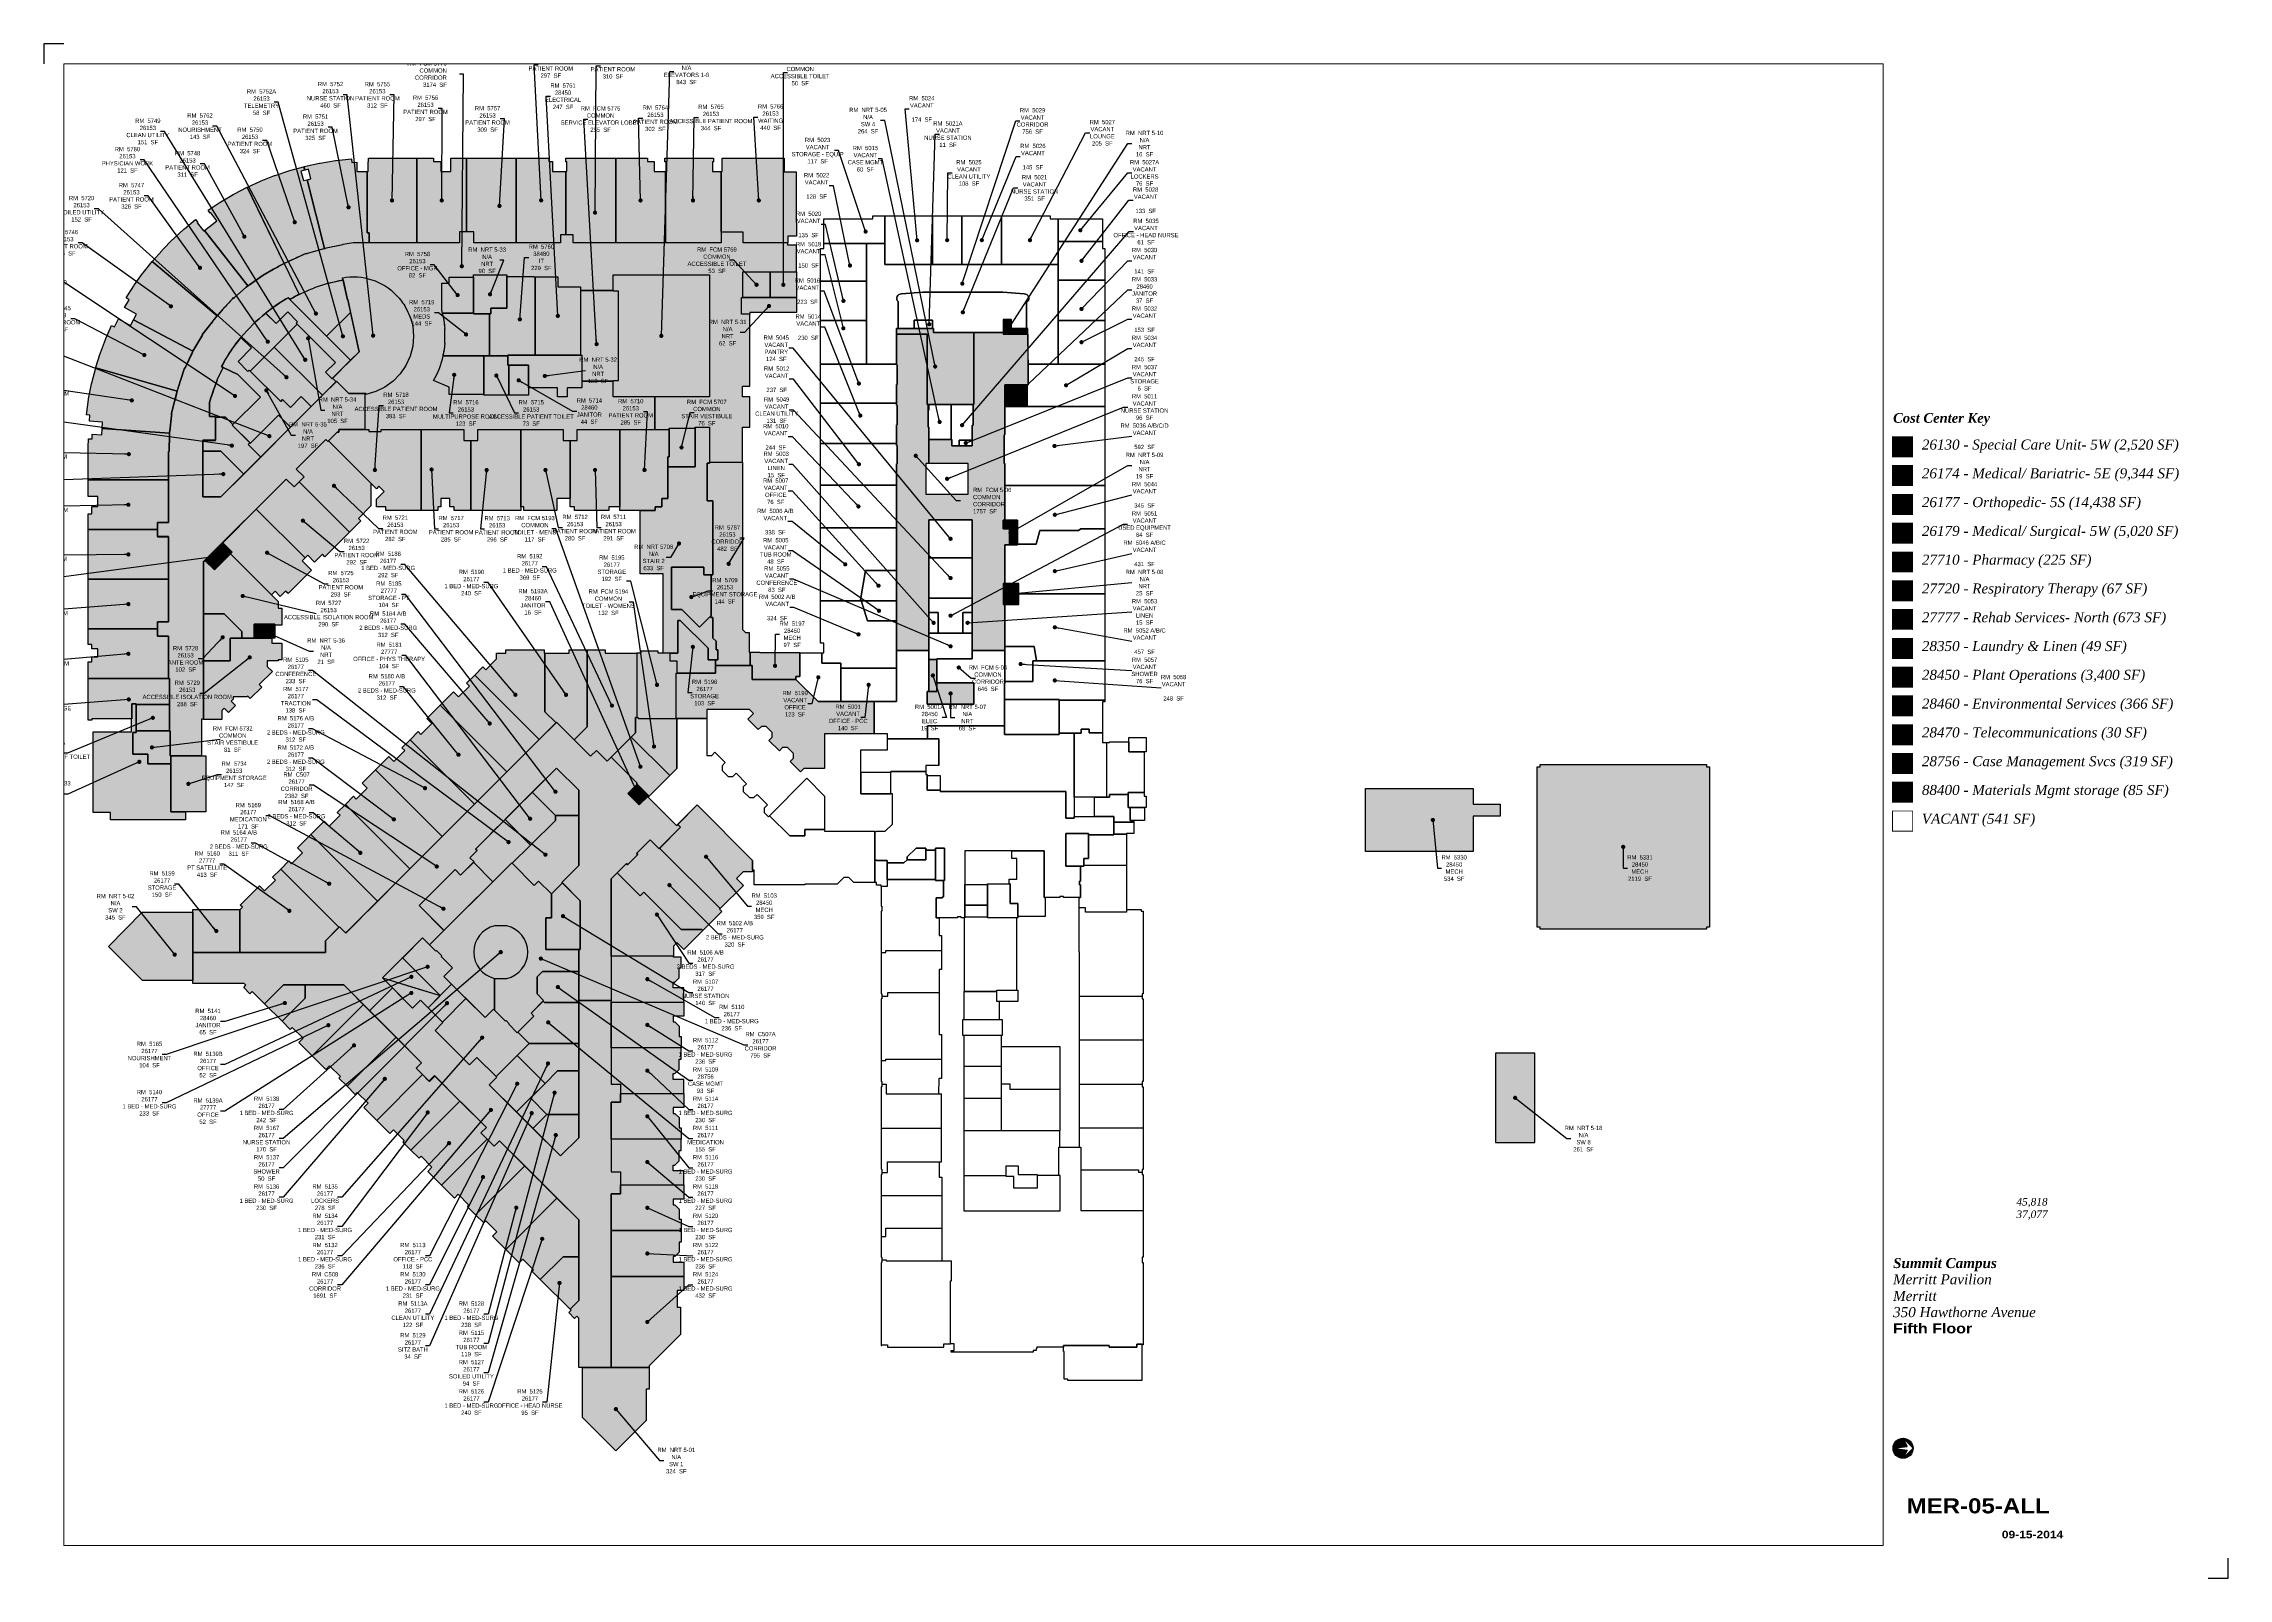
# Paper-space layout 'OLD' of a CAD drawing. Header units: inches. Extents: x 1.2 to 42.2, y 0.8 to 29.5.
# The model-space entities are those that its viewports show. They can reach past a viewport. Long polylines and large blocks are cut down to what shows.
import ezdxf
from ezdxf.enums import TextEntityAlignment as Align

# ---------------------------------------------------------------- set-up
doc = ezdxf.new("R2010")
doc.units = ezdxf.units.IN
doc.header["$LTSCALE"] = 48
doc.header["$MEASUREMENT"] = 0
doc.layers.get('Defpoints').update_dxf_attribs({"color": 31})
for name, color, linetype in [('0-LABEL', 3, 'Continuous'), ('1-NRT', 200, 'Continuous'), ('1-NRT-PTN', 253, 'Continuous'), ('3-FCM', 190, 'Continuous'), ('3-FCM-PTN', 9, 'Continuous'), ('4-OCC', 6, 'Continuous'), ('4-OCC-PTN', 95, 'Continuous'), ('4-VACANT', 60, 'Continuous'), ('T-8', 8, 'Continuous'), ('T-TEXT-8', 8, 'Continuous'), ('T-TTLB-TEXT', 5, 'Continuous')]:
    doc.layers.add(name, color=color, linetype=linetype)
doc.layers.add('T-VPRT', color=1, linetype='Continuous', plot=False)
doc.styles.add('ArialB', font='')
doc.styles.add('ArialN', font='ARIALN.TTF')
doc.styles.add('TimesI', font='timesi.ttf')
doc.styles.add('TimesIB', font='timesbi.ttf')
doc.styles.get('ArialB').set_extended_font_data('Arial Black')
doc.dimstyles.new('AB-220', dxfattribs={"dimscale": 220, "dimtxt": 0.070312, "dimasz": 0.0625, "dimexe": 0.0625, "dimexo": 0.125, "dimgap": 0.1875, "dimtad": 0, "dimdec": 4, "dimrnd": 0.0625, "dimzin": 0, "dimdsep": 46, "dimlunit": 4, "dimtxsty": 'ArialN', "dimblk": 'ARCHTICK', "dimcen": 0.0625, "dimclrd": 256, "dimclre": 256, "dimclrt": 256, "dimadec": 0, "dimazin": 0, "dimtfac": 1, "dimtdec": 4, "dimtofl": 0, "dimtmove": 2, "dimatfit": 3, "dimldrblk": 'DOT', "dimfxl": 0, "dimfrac": 2, "dimtolj": 1, "dimtzin": 0, "dimlwd": -1, "dimlwe": -1, "dimarcsym": 0})

# ---------------------------------------------------------------- blocks, each defined once
blk = doc.blocks.new('AB-TB-text')
at = {"style": 'TimesI'}
for tag, p in [('GROSS', (1.93, 4.406)), ('USEABLE', (1.93, 4.25))]:
    blk.add_attdef(tag, text='', height=0.0938, dxfattribs=at).set_placement(p, align=Align.RIGHT)
for tag, style, p in [('PAVILION', 'TimesI', (0, 3.547)), ('CAMPUS', 'TimesIB', (0, 3.75)), ('BUILDING', 'TimesI', (0, 3.34)), ('STREET', 'TimesI', (0, 3.137))]:
    blk.add_attdef(tag, text='', height=0.125, dxfattribs=dict(style=style)).set_placement(p, align=Align.TOP_LEFT)
at = {"layer": 'T-TEXT-8', "style": 'ArialB'}
blk.add_attdef('FLOOR', text='', height=0.125, dxfattribs=at).set_placement((0, 2.934), align=Align.TOP_LEFT)
blk.add_attdef('DWG#', text='', height=0.188, dxfattribs=at).set_placement((1.062, 0.749), align=Align.TOP_CENTER)
blk.add_attdef('DATE', text='', height=0.0938, dxfattribs=at).set_placement((2.125, 0.25), align=Align.RIGHT)
blk = doc.blocks.new('n-arrow')
h = blk.add_hatch(color=256)
h.paths.add_polyline_path([(0, 0.125), (0.125, 0, 0.414214)])
h.paths.add_polyline_path([(0, 0.125, 0.414214), (-0.125, 0), (0.051, 0.022)])
h = blk.add_hatch(color=256)
h.paths.add_polyline_path([(0.051, -0.022), (-0.125, 0, 0.414214), (0, -0.125)])
h.paths.add_polyline_path([(0.125, 0), (0, -0.125, 0.414214)])
for p, q in [((-0.125, 0), (0.051, 0.022)), ((-0.125, 0), (0.051, -0.022)), ((0, 0.125), (0.125, 0)), ((0.051, 0.022), (0, 0.125)), ((0, -0.125), (0.125, 0)), ((0.051, -0.022), (0, -0.125))]:
    blk.add_line(p, q)
blk.add_circle((0, 0), 0.125)
blk = doc.blocks.new('_ArchTick')
at = {"const_width": 0.15}
blk.add_lwpolyline([(-0.5, -0.5), (0.5, 0.5)], dxfattribs=at)
blk = doc.blocks.new('_Dot')
at = {"lineweight": -2}
blk.add_line((-0.5, 0), (-1, 0), dxfattribs=at)
at = {"const_width": 0.5}
blk.add_lwpolyline([(-0.25, 0, 1), (0.25, 0, 1)], format="xyb", close=True, dxfattribs=at)

msp = doc.modelspace()

# ---------------------------------------------------------------- hatches: boundary and pattern name
at = {"layer": '1-NRT-PTN'}
h = msp.add_hatch(color=256, dxfattribs=at)
h.dxf.hatch_style = 1
h.paths.add_polyline_path([(1279.8, 3739.5), (1223.1, 3739.5), (1223.1, 3867.1), (1332.1, 3867.1), (1332.1, 3758.3), (1279.8, 3758.3)])
h = msp.add_hatch(color=256, dxfattribs=at)
h.dxf.hatch_style = 1
h.paths.add_polyline_path([(1997.6, 3867.1), (1997.6, 3467.1), (1681.2, 3467.1), (1681.2, 3520.5), (1698.6, 3520.5), (1698.6, 3813.7), (1681.2, 3813.7), (1681.2, 3867.1)])
h = msp.add_hatch(color=256, dxfattribs=at)
h.dxf.hatch_style = 1
edge = h.paths.add_edge_path()
edge.add_arc((880, 3323.9), 537.8, 123.85997, 128.99941, ccw=False)
edge.add_arc((763.8, 3508.4), 319.9, 120.03392, 124.99031, ccw=False)
edge.add_line((603.7, 3785.4), (609.3, 3788.8))
edge.add_line((609.3, 3788.8), (615.3, 3792.2))
edge.add_line((615.3, 3792.2), (820.3, 3587.2))
edge.add_line((820.3, 3587.2), (759.4, 3526.3))
edge.add_line((759.4, 3526.3), (738.1, 3547.6))
edge.add_line((738.1, 3547.6), (770.4, 3579.8))
edge.add_line((770.4, 3579.8), (641.5, 3708.7))
edge.add_line((641.5, 3708.7), (646.1, 3713.3))
edge.add_line((646.1, 3713.3), (613.7, 3745.7))
edge.add_line((613.7, 3745.7), (575.7, 3707.7))
edge.add_line((575.7, 3707.7), (541.5, 3741.9))
h = msp.add_hatch(color=256, dxfattribs=at)
h.dxf.hatch_style = 1
h.paths.add_polyline_path([(2282.5, 3792.6), (2282.5, 3743.8), (2129.7, 3743.8), (2129.7, 3737.8), (2102.8, 3737.8), (2102.8, 3792.6)])
h = msp.add_hatch(color=256, dxfattribs=at)
h.dxf.hatch_style = 1
edge = h.paths.add_edge_path()
edge.add_line((590.9, 3451.9), (597.2, 3458.3))
edge.add_line((597.2, 3458.3), (623, 3432.5))
edge.add_line((623, 3432.5), (658.2, 3467.7))
edge.add_line((658.2, 3467.7), (690.9, 3434.9))
edge.add_line((690.9, 3434.9), (623.3, 3367.3))
edge.add_line((623.3, 3367.3), (583.6, 3407))
edge.add_line((583.6, 3407), (491.5, 3314.9))
edge.add_line((491.5, 3314.9), (432.1, 3374.3))
edge.add_line((432.1, 3374.3), (524.2, 3466.4))
edge.add_line((524.2, 3466.4), (450.3, 3540.3))
edge.add_line((450.3, 3540.3), (401.9, 3563.5))
edge.add_line((401.9, 3563.5), (396.6, 3566.3))
edge.add_line((396.6, 3566.3), (401.8, 3575.9))
edge.add_line((401.8, 3575.9), (407.9, 3586.7))
edge.add_arc((901.3, 3297.8), 571.8, 140.43145, 149.65012, ccw=False)
edge.add_line((460.6, 3662), (495.3, 3627.3))
edge.add_line((495.3, 3627.3), (450.8, 3582.8))
edge.add_line((450.8, 3582.8), (483.2, 3550.4))
edge.add_line((483.2, 3550.4), (487.8, 3555))
edge.add_line((487.8, 3555), (590.9, 3451.9))
for points in [[(2864.4, 3442.1), (2711.9, 3442.1), (2711.9, 3673.1), (2610.9, 3673.1), (2610.9, 3690.9), (2731.9, 3690.9), (2731.9, 3678.1), (2864.4, 3678.1)], [(2988.4, 3720.6), (2960.9, 3720.6), (2960.9, 3673.1), (3041.9, 3673.1), (3041.9, 3690.9), (2988.4, 3690.9)], [(2980.9, 2981.1), (2980.9, 3033.6), (2960.9, 3033.6), (2960.9, 3062), (3008.1, 3062), (3008.1, 2981.1)], [(3011.7, 2855.2), (2960.9, 2855.2), (2960.9, 2785.5), (3011.7, 2785.5)], [(2864.4, 2529), (2864.4, 2458.9), (2711.9, 2458.9), (2711.9, 2500.8), (2743.3, 2500.8), (2743.3, 2529)], [(303.1, 1552.6), (137.6, 1552.6), (26.1, 1664.1), (136, 1776.8), (303.1, 1776.8)], [(4575.8, 1021.3), (4704.2, 1021.3), (4704.2, 1313.8), (4575.8, 1313.8)], [(1799.4, 283), (1799.4, 212.3), (1789.4, 212.3), (1789.4, 109.5), (1690.4, 10), (1581.3, 119.3), (1581.3, 283)]]:
    msp.add_hatch(color=256, dxfattribs=at).paths.add_polyline_path(points)
h = msp.add_hatch(color=256, dxfattribs=at)
h.dxf.hatch_style = 1
h.paths.add_polyline_path([(1578.6, 3604.1), (1578.6, 3496.1), (1530.1, 3496.1), (1530.1, 3467.1), (1499.1, 3467.1), (1499.1, 3496.1), (1403.3, 3496.1), (1403.3, 3570.7), (1335.6, 3570.7), (1335.6, 3604.1)])
h = msp.add_hatch(color=256, dxfattribs=at)
h.dxf.hatch_style = 1
h.paths.add_polyline_path([(1872.5, 2908.8), (1872.5, 2770), (1906.5, 2770), (1964.8, 2711.7), (2001.7, 2748.6), (2001.7, 2743), (2008.1, 2743), (2008.1, 2675.8), (2018.8, 2665.1), (2018.8, 2637.1), (2024.8, 2637.1), (2024.8, 2604.8), (1992.5, 2604.8), (1992.5, 2642.1), (1901.3, 2733.3), (1893.3, 2733.3), (1893.3, 2626.2), (1845.6, 2626.2), (1845.6, 2638.2), (1845.6, 2638.2), (1845.6, 2877.3), (1845.6, 2886.8), (1769.8, 2886.8), (1769.8, 3094.3), (1818.8, 3094.3), (1818.8, 3105.7), (1840.5, 3105.7), (1840.5, 3133.2), (1860.5, 3133.2), (1860.5, 3237.7), (1950.6, 3237.7), (1950.6, 3367.1), (1997.6, 3367.1), (1997.6, 3249.6), (1989.2, 3249.6), (1989.2, 3125.6), (2008.1, 3125.6), (2008.1, 2883.3), (1979, 2883.3), (1979, 2908.8)])
h = msp.add_hatch(color=256, dxfattribs=at)
h.dxf.hatch_style = 1
h.paths.add_polyline_path([(571.6, 2720.8), (571.6, 2675.4), (504.1, 2675.4), (504.1, 2720.8)])
h = msp.add_hatch(color=256, dxfattribs=at)
h.dxf.hatch_style = 1
h.paths.add_polyline_path([(230.6, 2263.1), (230.6, 2105.3), (278.6, 2105.3), (278.6, 2079.7), (32.7, 2079.7), (32.7, 2103.1), (-24.4, 2103.1), (-24.4, 2368.1), (101.1, 2368.1), (101.1, 2410.7), (102.3, 2410.7), (102.3, 2459.8), (117.1, 2459.8), (117.1, 2365.8), (106.3, 2365.8), (106.3, 2294.6), (154.5, 2294.6), (154.5, 2263.1)])
at = {"layer": '3-FCM-PTN'}
h = msp.add_hatch(color=256, dxfattribs=at)
h.dxf.hatch_style = 1
edge = h.paths.add_edge_path()
edge.add_arc((865.4, 3662.1), 265.3, 346.81749, 355.91381)
edge.add_line((1130, 3643.2), (1130, 3643.2))
edge.add_line((1130, 3643.2), (1129.1, 3643.3))
edge.add_line((1129.1, 3643.3), (1129.1, 3690.8))
edge.add_line((1129.1, 3690.8), (1130, 3690.9))
edge.add_arc((844.3, 3669.4), 286.5, 4.30074, 15.15373)
edge.add_arc((830.6, 3667.1), 300.4, 14.90271, 16.16456)
edge.add_line((1119.1, 3750.7), (1119.1, 3840))
edge.add_line((1119.1, 3840), (1143.2, 3840))
edge.add_line((1143.2, 3840), (1143.2, 3859.8))
edge.add_line((1143.2, 3859.8), (1223.1, 3859.8))
edge.add_line((1223.1, 3859.8), (1223.1, 3867.1))
edge.add_line((1223.1, 3867.1), (1332.1, 3867.1))
edge.add_line((1332.1, 3867.1), (1332.1, 3862.2))
edge.add_line((1332.1, 3862.2), (1421.3, 3862.2))
edge.add_line((1421.3, 3862.2), (1421.3, 3861))
edge.add_line((1421.3, 3861), (1499.8, 3861))
edge.add_line((1499.8, 3861), (1499.8, 3828))
edge.add_line((1499.8, 3828), (1573.7, 3828))
edge.add_line((1573.7, 3828), (1573.7, 3816.1))
edge.add_line((1573.7, 3816.1), (1681.2, 3816.1))
edge.add_line((1681.2, 3816.1), (1681.2, 3867.1))
edge.add_line((1681.2, 3867.1), (1997.6, 3867.1))
edge.add_line((1997.6, 3867.1), (1997.6, 3467.1))
edge.add_line((1997.6, 3467.1), (1817.8, 3467.1))
edge.add_line((1817.8, 3467.1), (1817.8, 3359.6))
edge.add_line((1817.8, 3359.6), (1864.8, 3359.6))
edge.add_line((1864.8, 3359.6), (1864.8, 3364))
edge.add_line((1864.8, 3364), (1950.6, 3364))
edge.add_line((1950.6, 3364), (1950.6, 3367.1))
edge.add_line((1950.6, 3367.1), (1997.6, 3367.1))
edge.add_line((1997.6, 3367.1), (1997.6, 3252.6))
edge.add_line((1997.6, 3252.6), (2105.3, 3252.6))
edge.add_line((2105.3, 3252.6), (2105.3, 3367.1))
edge.add_line((2105.3, 3367.1), (2129.7, 3367.1))
edge.add_line((2129.7, 3367.1), (2129.7, 3466.8))
edge.add_line((2129.7, 3466.8), (2105.3, 3466.8))
edge.add_line((2105.3, 3466.8), (2105.3, 3502.2))
edge.add_line((2105.3, 3502.2), (2129.7, 3502.2))
edge.add_line((2129.7, 3502.2), (2129.7, 3737.8))
edge.add_line((2129.7, 3737.8), (2102.8, 3737.8))
edge.add_line((2102.8, 3737.8), (2102.8, 3792.6))
edge.add_line((2102.8, 3792.6), (2106.6, 3792.6))
edge.add_line((2106.6, 3792.6), (2106.6, 3876.6))
edge.add_line((2106.6, 3876.6), (2282.5, 3876.6))
edge.add_line((2282.5, 3876.6), (2282.5, 3965.1))
edge.add_line((2282.5, 3965.1), (2254.6, 3965.1))
edge.add_line((2254.6, 3965.1), (2254.6, 3972.3))
edge.add_line((2254.6, 3972.3), (2107.7, 3972.3))
edge.add_line((2107.7, 3972.3), (2107.7, 4007))
edge.add_line((2107.7, 4007), (2035.2, 4007))
edge.add_line((2035.2, 4007), (2035.2, 3972.3))
edge.add_line((2035.2, 3972.3), (1626.2, 3972.3))
edge.add_line((1626.2, 3972.3), (1589.5, 3972.3))
edge.add_line((1589.5, 3972.3), (1589.5, 3972.6))
edge.add_line((1589.5, 3972.6), (1550, 3972.6))
edge.add_line((1550, 3972.6), (1550, 3998.1))
edge.add_line((1550, 3998.1), (1508.5, 3998.1))
edge.add_line((1508.5, 3998.1), (1508.5, 3972.6))
edge.add_line((1508.5, 3972.6), (1299.3, 3972.6))
edge.add_line((1299.3, 3972.6), (1224, 3972.6))
edge.add_line((1224, 3972.6), (1224, 4008.6))
edge.add_line((1224, 4008.6), (1177.3, 4008.6))
edge.add_line((1177.3, 4008.6), (1177.3, 3972.6))
edge.add_line((1177.3, 3972.6), (1137.8, 3972.6))
edge.add_line((1137.8, 3972.6), (1137.8, 3972.3))
edge.add_line((1137.8, 3972.3), (937.5, 3972.3))
edge.add_line((937.5, 3972.3), (937.5, 3972.6))
edge.add_line((937.5, 3972.6), (828.5, 3972.6))
edge.add_line((828.5, 3972.6), (796, 3966.8))
edge.add_line((796, 3966.8), (794.2, 3966.5))
edge.add_line((794.2, 3966.5), (794.4, 3965.4))
edge.add_line((794.4, 3965.4), (790.4, 3964.6))
edge.add_line((790.4, 3964.6), (739.9, 3954.5))
edge.add_line((739.9, 3954.5), (737, 3953.9))
edge.add_line((737, 3953.9), (734, 3953.2))
edge.add_line((734, 3953.2), (731, 3952.4))
edge.add_line((731, 3952.4), (727.7, 3951.4))
edge.add_line((727.7, 3951.4), (678.8, 3936.8))
edge.add_line((678.8, 3936.8), (674.8, 3935.6))
edge.add_line((674.8, 3935.6), (674.4, 3936.8))
edge.add_line((674.4, 3936.8), (670.8, 3936))
edge.add_line((670.8, 3936), (663.8, 3932.6))
edge.add_arc((-3126.9, 11874.6), 8800.2, 295.37872, 295.5149, ccw=False)
edge.add_line((644.9, 3923.6), (639, 3920.8))
edge.add_arc((898.8, 3296.6), 676.1, 112.59387, 115.98873)
edge.add_line((602.5, 3904.3), (651.6, 3803.3))
edge.add_arc((811.9, 3474.7), 365.6, 115.62002, 116.00154, ccw=False)
edge.add_arc((896.6, 3301.1), 558.7, 110.36229, 115.7517, ccw=False)
edge.add_line((702.2, 3824.9), (701.7, 3826.1))
edge.add_line((701.7, 3826.1), (705.4, 3827.3))
edge.add_line((705.4, 3827.3), (742.5, 3839.3))
edge.add_line((742.5, 3839.3), (746.2, 3840.5))
edge.add_line((746.2, 3840.5), (750.7, 3840.4))
edge.add_arc((909.1, 3250.8), 610.6, 100.74211, 105.03656, ccw=False)
edge.add_line((795.3, 3850.6), (793.7, 3857.7))
edge.add_arc((829.2, 3664.7), 196.1, 43.59731, 100.41067, ccw=False)
edge.add_arc((829.3, 3664.9), 196, 28.96938, 43.59104, ccw=False)
edge.add_arc((802.6, 3647.9), 227.6, 13.06604, 29.46657, ccw=False)
edge.add_line((1024.3, 3699.3), (1026.9, 3666))
edge.add_line((1026.9, 3666), (1023.9, 3632.8))
edge.add_line((1023.9, 3632.8), (1015.3, 3600.5))
edge.add_line((1015.3, 3600.5), (1001.4, 3570.2))
edge.add_line((1001.4, 3570.2), (982.5, 3542.7))
edge.add_line((982.5, 3542.7), (959.3, 3518.8))
edge.add_line((959.3, 3518.8), (932.3, 3499.1))
edge.add_line((932.3, 3499.1), (902.4, 3484.3))
edge.add_line((902.4, 3484.3), (870, 3474.6))
edge.add_line((870, 3474.6), (870, 3477.8))
edge.add_line((870, 3477.8), (866.3, 3477.8))
edge.add_line((866.3, 3477.8), (866.3, 3359.8))
edge.add_line((866.3, 3359.8), (880.1, 3359.8))
edge.add_line((880.1, 3359.8), (880.1, 3353.2))
edge.add_line((880.1, 3353.2), (920.5, 3353.2))
edge.add_line((920.5, 3353.2), (920.5, 3359.8))
edge.add_line((920.5, 3359.8), (1156.2, 3359.8))
edge.add_line((1156.2, 3359.8), (1156.2, 3359.6))
edge.add_line((1156.2, 3359.6), (1191.2, 3359.6))
edge.add_line((1191.2, 3359.6), (1191.2, 3323.6))
edge.add_line((1191.2, 3323.6), (1237.8, 3323.6))
edge.add_line((1237.8, 3323.6), (1237.8, 3359.6))
edge.add_line((1237.8, 3359.6), (1277.3, 3359.6))
edge.add_line((1277.3, 3359.6), (1277.3, 3359.8))
edge.add_line((1277.3, 3359.8), (1477.4, 3359.8))
edge.add_line((1477.4, 3359.8), (1477.4, 3359.6))
edge.add_line((1477.4, 3359.6), (1516.9, 3359.6))
edge.add_line((1516.9, 3359.6), (1516.9, 3323.6))
edge.add_line((1516.9, 3323.6), (1563.5, 3323.6))
edge.add_line((1563.5, 3323.6), (1563.5, 3359.6))
edge.add_line((1563.5, 3359.6), (1603, 3359.6))
edge.add_line((1603, 3359.6), (1603, 3359.8))
edge.add_line((1603, 3359.8), (1817.8, 3359.6))
edge.add_line((1817.8, 3359.6), (1817.8, 3467.1))
edge.add_line((1817.8, 3467.1), (1681.2, 3467.1))
edge.add_line((1681.2, 3467.1), (1681.2, 3518))
edge.add_line((1681.2, 3518), (1578.6, 3518))
edge.add_line((1578.6, 3518), (1578.6, 3496.1))
edge.add_line((1578.6, 3496.1), (1530.1, 3496.1))
edge.add_line((1530.1, 3496.1), (1530.1, 3467.1))
edge.add_line((1530.1, 3467.1), (1499.1, 3467.1))
edge.add_line((1499.1, 3467.1), (1499.1, 3496.1))
edge.add_line((1499.1, 3496.1), (1403.3, 3496.1))
edge.add_line((1403.3, 3496.1), (1403.3, 3472.2))
edge.add_line((1403.3, 3472.2), (1339.3, 3472.2))
edge.add_line((1339.3, 3472.2), (1257, 3472.2))
edge.add_line((1257, 3472.2), (1257, 3474.3))
edge.add_line((1257, 3474.3), (1143.1, 3474.3))
edge.add_line((1143.1, 3474.3), (1143.1, 3498.3))
edge.add_line((1143.1, 3498.3), (1092.1, 3521.2))
edge.add_arc((866.8, 3656.1), 262.6, 329.08199, 348.02372)
h = msp.add_hatch(color=256, dxfattribs=at)
h.dxf.hatch_style = 1
edge = h.paths.add_edge_path()
edge.add_arc((897.1, 3300.6), 566.7, 128.85843, 140.3777)
edge.add_line((460.6, 3662), (458.6, 3659.7))
edge.add_line((458.6, 3659.7), (456.7, 3657.3))
edge.add_line((456.7, 3657.3), (449.1, 3647.8))
edge.add_line((449.1, 3647.8), (440.5, 3636.3))
edge.add_line((440.5, 3636.3), (431.7, 3624))
edge.add_line((431.7, 3624), (423.1, 3611.3))
edge.add_line((423.1, 3611.3), (415.4, 3599.3))
edge.add_line((415.4, 3599.3), (408, 3586.9))
edge.add_line((408, 3586.9), (403.8, 3579.6))
edge.add_line((403.8, 3579.6), (396.6, 3566.4))
edge.add_line((396.6, 3566.4), (401.9, 3563.6))
edge.add_line((401.9, 3563.6), (381.7, 3521.4))
edge.add_line((381.7, 3521.4), (382.8, 3520.9))
edge.add_line((382.8, 3520.9), (377, 3506.8))
edge.add_line((377, 3506.8), (371.6, 3492.5))
edge.add_line((371.6, 3492.5), (366.6, 3478.1))
edge.add_line((366.6, 3478.1), (361.9, 3463.5))
edge.add_line((361.9, 3463.5), (357.7, 3448.9))
edge.add_line((357.7, 3448.9), (357.7, 3448.9))
edge.add_line((357.7, 3448.9), (357.7, 3402.8))
edge.add_line((357.7, 3402.8), (376.8, 3402.8))
edge.add_line((376.8, 3402.8), (376.8, 3324.4))
edge.add_line((376.8, 3324.4), (335.9, 3324.4))
edge.add_line((335.9, 3324.4), (335.6, 3313.2))
edge.add_line((335.6, 3313.2), (335.5, 3301.3))
edge.add_line((335.5, 3301.3), (335.5, 3138.8))
edge.add_line((335.5, 3138.8), (394.7, 3138.8))
edge.add_line((394.7, 3138.8), (523.7, 3267.8))
edge.add_line((523.7, 3267.8), (774.3, 3518.4))
edge.add_line((774.3, 3518.4), (814.7, 3477.9))
edge.add_line((814.7, 3477.9), (866.3, 3477.9))
edge.add_line((866.3, 3477.9), (866.3, 3359.9))
edge.add_line((866.3, 3359.9), (846.2, 3359.9))
edge.add_line((846.2, 3359.9), (846.2, 3359.6))
edge.add_line((846.2, 3359.6), (781.7, 3359.6))
edge.add_line((781.7, 3359.6), (781.7, 3351))
edge.add_line((781.7, 3351), (776.6, 3351))
edge.add_line((776.6, 3351), (745.9, 3320.3))
edge.add_line((745.9, 3320.3), (738.9, 3327.3))
edge.add_line((738.9, 3327.3), (642, 3230))
edge.add_line((642, 3230), (667.5, 3204.6))
edge.add_line((667.5, 3204.6), (634.5, 3171.6))
edge.add_line((634.5, 3171.6), (609.1, 3197.1))
edge.add_line((609.1, 3197.1), (338.1, 2926.4))
edge.add_line((338.1, 2926.4), (338.1, 2409.2))
edge.add_line((338.1, 2409.2), (330.6, 2409.2))
edge.add_line((330.6, 2409.2), (330.6, 2289.8))
edge.add_line((330.6, 2289.8), (228.1, 2289.8))
edge.add_line((228.1, 2289.8), (228.1, 2371))
edge.add_line((228.1, 2371), (225.7, 2371))
edge.add_line((225.7, 2371), (225.7, 2542.7))
edge.add_line((225.7, 2542.7), (223.1, 2542.7))
edge.add_line((223.1, 2542.7), (223.1, 2682.4))
edge.add_line((223.1, 2682.4), (187.1, 2682.4))
edge.add_line((187.1, 2682.4), (187.1, 2729))
edge.add_line((187.1, 2729), (223.1, 2729))
edge.add_line((223.1, 2729), (223.1, 3008.4))
edge.add_line((223.1, 3008.4), (187.1, 3008.4))
edge.add_line((187.1, 3008.4), (187.1, 3055))
edge.add_line((187.1, 3055), (223.1, 3055))
edge.add_line((223.1, 3055), (223.1, 3287.4))
edge.add_line((223.1, 3287.4), (224.5, 3287.4))
edge.add_line((224.5, 3287.4), (224.7, 3291.4))
edge.add_line((224.7, 3291.4), (225.9, 3342.4))
edge.add_line((225.9, 3342.4), (225.9, 3345))
edge.add_line((225.9, 3345), (226.4, 3351.1))
edge.add_line((226.4, 3351.1), (226.8, 3354.5))
edge.add_line((226.8, 3354.5), (232.7, 3405.2))
edge.add_line((232.7, 3405.2), (233.2, 3409.3))
edge.add_line((233.2, 3409.3), (232.1, 3409.4))
edge.add_line((232.1, 3409.4), (232.7, 3413.2))
edge.add_line((232.7, 3413.2), (241.5, 3447.2))
edge.add_line((241.5, 3447.2), (251.4, 3486.1))
edge.add_line((251.4, 3486.1), (263.7, 3524.4))
edge.add_line((263.7, 3524.4), (274.2, 3558))
edge.add_line((274.2, 3558), (275.7, 3561.4))
edge.add_line((275.7, 3561.4), (276.7, 3561))
edge.add_line((276.7, 3561), (278.4, 3564.7))
edge.add_line((278.4, 3564.7), (303.1, 3616.8))
edge.add_line((303.1, 3616.8), (332.4, 3666.2))
edge.add_line((332.4, 3666.2), (334.5, 3669.7))
edge.add_line((334.5, 3669.7), (333.6, 3670.3))
edge.add_line((333.6, 3670.3), (335.7, 3673.5))
edge.add_line((335.7, 3673.5), (357.6, 3701))
edge.add_line((357.6, 3701), (382.5, 3732.6))
edge.add_line((382.5, 3732.6), (384.7, 3735.2))
edge.add_line((384.7, 3735.2), (409.2, 3762.5))
edge.add_line((409.2, 3762.5), (432.5, 3788.9))
edge.add_line((432.5, 3788.9), (435.3, 3791.5))
edge.add_line((435.3, 3791.5), (436, 3790.7))
edge.add_line((436, 3790.7), (439.1, 3793.4))
edge.add_line((439.1, 3793.4), (477.8, 3826.6))
edge.add_line((477.8, 3826.6), (482.7, 3830.9))
edge.add_line((482.7, 3830.9), (488.1, 3834.6))
edge.add_line((488.1, 3834.6), (533.1, 3866.6))
edge.add_line((533.1, 3866.6), (566.8, 3885.7))
edge.add_arc((866.2, 3356.6), 607.9, 115.73277, 119.50305, ccw=False)
edge.add_arc((1453.2, 2159.6), 1941, 115.99289, 116.00149, ccw=False)
edge.add_line((602.5, 3904.3), (651.6, 3803.3))
edge.add_line((651.6, 3803.3), (649.4, 3802.3))
edge.add_line((649.4, 3802.3), (639.7, 3797.4))
edge.add_line((639.7, 3797.4), (630.1, 3792.3))
edge.add_line((630.1, 3792.3), (620.6, 3787))
edge.add_line((620.6, 3787), (615.3, 3792.3))
edge.add_line((615.3, 3792.3), (609.3, 3788.8))
edge.add_line((609.3, 3788.8), (603.7, 3785.5))
edge.add_line((603.7, 3785.5), (591.3, 3777.8))
edge.add_line((591.3, 3777.8), (579.1, 3769.8))
edge.add_line((579.1, 3769.8), (567.2, 3761.5))
edge.add_line((567.2, 3761.5), (544, 3743.9))
edge.add_line((544, 3743.9), (541.5, 3742))
edge.add_line((541.5, 3742), (541.6, 3741.9))
edge.add_line((541.6, 3741.9), (541.6, 3741.9))
h = msp.add_hatch(color=256, dxfattribs=at)
h.dxf.hatch_style = 1
h.paths.add_polyline_path([(2282.5, 3876.6), (2282.5, 3792.6), (2196.7, 3792.6), (2196.7, 3876.6)])
h.paths.add_polyline_path([(2196.7, 3876.6), (2196.7, 3792.6), (2106.6, 3792.6), (2106.6, 3876.6)])
h = msp.add_hatch(color=256, dxfattribs=at)
h.dxf.hatch_style = 1
h.paths.add_polyline_path([(1681.2, 3816.1), (1573.7, 3816.1), (1573.7, 3604.1), (1578.6, 3604.1), (1578.6, 3518), (1681.2, 3518), (1681.2, 3520.5), (1698.6, 3520.5), (1698.6, 3813.7), (1681.2, 3813.7)])
h = msp.add_hatch(color=256, dxfattribs=at)
h.dxf.hatch_style = 1
h.paths.add_polyline_path([(2610.9, 2634.6), (2610.9, 3247.4), (2613.4, 3247.4), (2613.4, 3307.4), (2610.9, 3307.4), (2610.9, 3374.9), (2613.4, 3374.9), (2613.4, 3439.9), (2610.9, 3439.9), (2610.9, 3507.1), (2613.4, 3507.1), (2613.4, 3572.1), (2610.9, 3572.1), (2610.9, 3673.1), (2711.9, 3673.1), (2711.9, 3442.1), (2716.9, 3442.1), (2716.9, 3423.4), (2714.4, 3423.4), (2714.4, 3367.4), (2716.9, 3367.4), (2716.9, 3248.2), (2707.5, 3248.2), (2707.5, 3148.2), (2845.9, 3148.2), (2845.9, 3248.2), (2716.9, 3248.2), (2716.9, 3327.4), (2792.6, 3327.4), (2792.6, 3306.1), (2859.4, 3306.1), (2859.4, 3373.6), (2861.9, 3373.6), (2861.9, 3442.1), (2864.4, 3442.1), (2864.4, 3678.1), (2960.9, 3678.1), (2960.9, 3673.1), (3041.9, 3673.1), (3042.4, 3506.6), (2965.9, 3506.6), (2965.9, 3342.6), (2963.4, 3342.6), (2963.4, 3248.1), (2965.9, 3248.1), (2965.9, 3062), (2960.9, 3062), (2960.9, 3033.6), (2980.9, 3033.6), (2980.9, 2981.1), (2965.9, 2981.1), (2965.9, 2855.2), (2960.9, 2855.2), (2960.9, 2785.5), (2965.9, 2785.5), (2965.9, 2635.1), (2859.4, 2635.1), (2859.4, 3063.8), (2716.9, 3063.8), (2716.9, 2634.6)])
h = msp.add_hatch(color=256, dxfattribs=at)
h.dxf.hatch_style = 1
h.paths.add_polyline_path([(1950.6, 3364), (1950.6, 3237.7), (1860.5, 3237.7), (1860.5, 3270), (1864.8, 3270), (1864.8, 3364)])
for points in [[(2128.3, 2441.3), (1990.7, 2440.9), (1990.7, 2411.8), (1887.6, 2411.8), (1887.6, 2560.3), (2016.8, 2560.3), (2016.8, 2585.8), (2133.8, 2585.8), (2137.3, 2585.8), (2137.3, 2539.8), (2143.6, 2539.8), (2280.8, 2539.8), (2353.3, 2467.4), (2537.6, 2467.4), (2537.6, 2362), (2375.1, 2362), (2375.1, 2247.5), (2306.4, 2247.5), (2295.8, 2236.9), (2261.8, 2270.8), (2272.4, 2281.4), (2272.4, 2297.2), (2252.8, 2316.8), (2237.1, 2316.8), (2226.5, 2306.2), (2192.5, 2340.1), (2203.1, 2350.7), (2203.1, 2366.4), (2183.6, 2386), (2167.8, 2386), (2157.2, 2375.4), (2123.3, 2409.4), (2141.7, 2427.9), (2135.1, 2434.5)], [(1890.1, 2412), (1890.1, 2247.8), (1866.9, 2224.5), (1740.6, 2350.8), (1755.1, 2365.3), (1755.1, 2415.2), (1762.9, 2415.2), (1762.9, 2412)], [(1740.6, 2350.8), (1866.9, 2224.5), (1799.3, 2156.9), (1757.9, 2198.3), (1759.6, 2200.1), (1674.7, 2285)]]:
    msp.add_hatch(color=256, dxfattribs=at).paths.add_polyline_path(points)
h = msp.add_hatch(color=256, dxfattribs=at)
h.dxf.hatch_style = 1
h.paths.add_polyline_path([(230.6, 2289.8), (230.6, 2263.1), (154.5, 2263.1), (154.5, 2294.6), (106.3, 2294.6), (106.3, 2365.8), (117.1, 2365.8), (117.1, 2371), (228.1, 2371), (228.1, 2289.8)])
at = {"layer": '4-OCC-PTN'}
h = msp.add_hatch(color=163, dxfattribs=at)
h.dxf.hatch_style = 1
h.paths.add_polyline_path([(690.1, 4182.4), (682.4, 4213.4), (671, 4210.9), (668.2, 4222.4), (717.6, 4233.3), (720.1, 4233.7), (770.1, 4241.8), (772.6, 4242.2), (822.9, 4247.4), (823, 4247.4), (823.8, 4236), (841.1, 4236.9), (841.1, 4206), (874.5, 4206), (874.5, 4004.6), (881.1, 4004.6), (881.1, 3972.6), (828.5, 3972.6), (796, 3966.8), (794.2, 3966.5), (794.4, 3965.4), (740.4, 3954.6), (737, 3953.9), (734, 3953.2), (677.6, 4179.3)])
h = msp.add_hatch(color=163, dxfattribs=at)
h.dxf.hatch_style = 1
h.paths.add_polyline_path([(1037.6, 3972.3), (937.5, 3972.3), (937.5, 3972.6), (881.1, 3972.6), (881.1, 4004.6), (874.5, 4004.6), (874.5, 4206), (877.7, 4206), (877.7, 4238.3), (879.1, 4238.4), (878.6, 4250.3), (1037.6, 4250.3)])
h = msp.add_hatch(color=163, dxfattribs=at)
h.dxf.hatch_style = 1
h.paths.add_polyline_path([(1190.8, 4008.6), (1177.3, 4008.6), (1177.3, 3972.6), (1137.8, 3972.6), (1137.8, 3972.3), (1037.6, 3972.3), (1037.6, 4250.3), (1040.6, 4250.3), (1092.1, 4250.3), (1092.1, 4238.6), (1115.7, 4238.6), (1115.7, 4206), (1148.6, 4206), (1148.6, 4250.3), (1200.6, 4250.3), (1200.6, 4067.3), (1200.6, 4008.6)])
h = msp.add_hatch(color=163, dxfattribs=at)
h.dxf.hatch_style = 1
h.paths.add_polyline_path([(1363.6, 3972.6), (1224, 3972.6), (1224, 4008.6), (1210.5, 4008.6), (1200.6, 4008.6), (1200.6, 4067.3), (1200.6, 4250.3), (1363.6, 4250.3)])
h = msp.add_hatch(color=163, dxfattribs=at)
h.dxf.hatch_style = 1
h.paths.add_polyline_path([(1526.6, 3998.1), (1508.5, 3998.1), (1508.5, 3972.6), (1363.6, 3972.6), (1363.6, 4250.3), (1470.1, 4250.3), (1470.1, 4238.6), (1482.7, 4238.6), (1482.7, 4206), (1526.6, 4206)])
h = msp.add_hatch(color=163, dxfattribs=at)
h.dxf.hatch_style = 1
h.paths.add_polyline_path([(1689.6, 4250.3), (1689.6, 3972.3), (1589.5, 3972.3), (1589.5, 3972.6), (1550, 3972.6), (1550, 3998.1), (1526.6, 3998.1), (1526.6, 4206), (1529.7, 4206), (1529.7, 4238.5), (1526.6, 4238.5), (1526.6, 4250.3)])
h = msp.add_hatch(color=163, dxfattribs=at)
h.dxf.hatch_style = 1
h.paths.add_polyline_path([(1852.6, 3972.3), (1689.6, 3972.3), (1689.6, 4250.3), (1794.1, 4250.3), (1794.1, 4238.6), (1816, 4238.6), (1816, 4206), (1852.6, 4206)])
h = msp.add_hatch(color=163, dxfattribs=at)
h.dxf.hatch_style = 1
h.paths.add_polyline_path([(2035.8, 4206), (2035.8, 4007), (2035.2, 4007), (2035.2, 3972.3), (1855.7, 3972.3), (1852.6, 3972.3), (1852.6, 4206), (1855.7, 4206), (1855.7, 4238.5), (1850.6, 4238.5), (1850.6, 4250.3), (2010.1, 4250.3), (2010.1, 4238.5), (2007, 4238.5), (2007, 4206)])
h = msp.add_hatch(color=163, dxfattribs=at)
h.dxf.hatch_style = 1
h.paths.add_polyline_path([(2281.6, 4205.7), (2281.6, 4038.6), (2282.5, 4038.6), (2282.5, 3994.1), (2254.6, 3994.1), (2254.6, 3972.3), (2107.7, 3972.3), (2107.7, 4007), (2035.8, 4007), (2035.8, 4206), (2038.8, 4206), (2038.8, 4250.3), (2242.1, 4250.3), (2242.1, 4205.7)])
h = msp.add_hatch(color=163, dxfattribs=at)
h.dxf.hatch_style = 1
edge = h.paths.add_edge_path()
edge.add_line((674.8, 3935.6), (674.4, 3936.8))
edge.add_line((674.4, 3936.8), (670.8, 3936))
edge.add_line((670.8, 3936), (639, 3920.8))
edge.add_arc((896.6, 3301.1), 671.1, 112.56829, 115.70076)
edge.add_line((605.5, 3905.8), (602.4, 3904.3))
edge.add_line((602.4, 3904.3), (480.3, 4154.5))
edge.add_line((480.3, 4154.5), (481.5, 4155))
edge.add_line((481.5, 4155), (481.6, 4154.8))
edge.add_line((481.6, 4154.8), (524.5, 4174.3))
edge.add_line((524.5, 4174.3), (526.9, 4175.3))
edge.add_line((526.9, 4175.3), (570.7, 4192.6))
edge.add_line((570.7, 4192.6), (573.1, 4193.5))
edge.add_line((573.1, 4193.5), (617.8, 4208.4))
edge.add_line((617.8, 4208.4), (620.3, 4209.2))
edge.add_line((620.3, 4209.2), (665.7, 4221.8))
edge.add_line((665.7, 4221.8), (668.6, 4210.3))
edge.add_line((668.6, 4210.3), (657.4, 4207.2))
edge.add_line((657.4, 4207.2), (665.1, 4176.2))
edge.add_line((665.1, 4176.2), (677.6, 4179.3))
edge.add_line((677.6, 4179.3), (734, 3953.2))
edge.add_line((734, 3953.2), (731, 3952.4))
edge.add_line((731, 3952.4), (727.7, 3951.4))
edge.add_line((727.7, 3951.4), (678.8, 3936.8))
edge.add_line((678.8, 3936.8), (674.8, 3935.6))
edge.add_line((674.8, 3935.6), (674.8, 3935.6))
h = msp.add_hatch(color=163, dxfattribs=at)
h.dxf.hatch_style = 1
edge = h.paths.add_edge_path()
edge.add_line((587.4, 3935.1), (602.4, 3904.3))
edge.add_arc((898.5, 3297.1), 675.5, 115.99842, 119.40826)
edge.add_line((566.8, 3885.6), (533.1, 3866.5))
edge.add_line((533.1, 3866.5), (530.1, 3864.4))
edge.add_line((530.1, 3864.4), (488.1, 3834.6))
edge.add_line((488.1, 3834.6), (485.2, 3832.6))
edge.add_line((485.2, 3832.6), (482.7, 3830.8))
edge.add_line((482.7, 3830.8), (340.7, 4012.5))
edge.add_line((340.7, 4012.5), (380.9, 4044))
edge.add_line((380.9, 4044), (361.7, 4070.8))
edge.add_line((361.7, 4070.8), (360, 4069.6))
edge.add_line((360, 4069.6), (353.2, 4079.4))
edge.add_line((353.2, 4079.4), (392.5, 4105.4))
edge.add_line((392.5, 4105.4), (394.7, 4106.8))
edge.add_line((394.7, 4106.8), (435.3, 4130.7))
edge.add_line((435.3, 4130.7), (437.5, 4131.9))
edge.add_line((437.5, 4131.9), (480.3, 4154.5))
edge.add_line((480.3, 4154.5), (587.4, 3935.1))
h = msp.add_hatch(color=163, dxfattribs=at)
h.dxf.hatch_style = 1
edge = h.paths.add_edge_path()
edge.add_arc((2382.9, 2004.1), 2643.7, 137.53965, 139.09674)
edge.add_line((384.7, 3735.2), (382.5, 3732.5))
edge.add_line((382.5, 3732.5), (169.4, 3911.2))
edge.add_line((169.4, 3911.2), (170.3, 3912.2))
edge.add_line((170.3, 3912.2), (201.5, 3947.5))
edge.add_line((201.5, 3947.5), (203.2, 3949.4))
edge.add_line((203.2, 3949.4), (236.3, 3983))
edge.add_line((236.3, 3983), (238.1, 3984.8))
edge.add_line((238.1, 3984.8), (272.8, 4016.6))
edge.add_line((272.8, 4016.6), (274.8, 4018.3))
edge.add_line((274.8, 4018.3), (311.2, 4048.3))
edge.add_line((311.2, 4048.3), (318.5, 4038.9))
edge.add_line((318.5, 4038.9), (317.1, 4037.8))
edge.add_line((317.1, 4037.8), (338.3, 4010.7))
edge.add_line((338.3, 4010.7), (340.7, 4012.5))
edge.add_line((340.7, 4012.5), (482.7, 3830.8))
edge.add_line((482.7, 3830.8), (478.1, 3826.8))
edge.add_line((478.1, 3826.8), (439.1, 3793.3))
edge.add_line((439.1, 3793.3), (436, 3790.7))
edge.add_line((436, 3790.7), (435.3, 3791.5))
edge.add_line((435.3, 3791.5), (432.5, 3788.8))
edge.add_line((432.5, 3788.8), (432.5, 3788.8))
h = msp.add_hatch(color=163, dxfattribs=at)
h.dxf.hatch_style = 1
edge = h.paths.add_edge_path()
edge.add_line((357.6, 3701), (335.7, 3673.5))
edge.add_line((335.7, 3673.5), (333.6, 3670.3))
edge.add_line((333.6, 3670.3), (334.5, 3669.7))
edge.add_line((334.5, 3669.7), (332.4, 3666.2))
edge.add_line((332.4, 3666.2), (306.1, 3621.9))
edge.add_line((306.1, 3621.9), (304.7, 3619.4))
edge.add_line((304.7, 3619.4), (303.1, 3616.7))
edge.add_line((303.1, 3616.7), (108.4, 3720.2))
edge.add_line((108.4, 3720.2), (118.3, 3738.7))
edge.add_line((118.3, 3738.7), (78.9, 3759.6))
edge.add_line((78.9, 3759.6), (93.4, 3785.1))
edge.add_line((93.4, 3785.1), (83.7, 3791.3))
edge.add_line((83.7, 3791.3), (108.9, 3830.8))
edge.add_line((108.9, 3830.8), (110.4, 3832.9))
edge.add_line((110.4, 3832.9), (137.7, 3871.3))
edge.add_line((137.7, 3871.3), (139.3, 3873.4))
edge.add_line((139.3, 3873.4), (169.4, 3911.2))
edge.add_line((169.4, 3911.2), (382.5, 3732.5))
edge.add_arc((889.3, 3306.7), 661.9, 139.96142, 143.43908)
h = msp.add_hatch(color=163, dxfattribs=at)
h.dxf.hatch_style = 1
edge = h.paths.add_edge_path()
edge.add_line((791.7, 3849.9), (795.3, 3850.6))
edge.add_line((795.3, 3850.6), (809.5, 3785.7))
edge.add_line((809.5, 3785.7), (810.8, 3785.9))
edge.add_line((810.8, 3785.9), (819.9, 3744.2))
edge.add_line((819.9, 3744.2), (741.6, 3665.9))
edge.add_line((741.6, 3665.9), (620.9, 3786.5))
edge.add_line((620.9, 3786.5), (620.9, 3786.5))
edge.add_line((620.9, 3786.5), (620.6, 3786.9))
edge.add_line((620.6, 3786.9), (630.1, 3792.2))
edge.add_line((630.1, 3792.2), (639.7, 3797.3))
edge.add_line((639.7, 3797.3), (649.4, 3802.2))
edge.add_line((649.4, 3802.2), (651.6, 3803.3))
edge.add_arc((811.9, 3474.7), 365.6, 115.62002, 116.00154, ccw=False)
edge.add_arc((896.6, 3301.1), 558.7, 110.36229, 115.7517, ccw=False)
edge.add_line((702.2, 3824.9), (701.7, 3826.1))
edge.add_line((701.7, 3826.1), (705.4, 3827.3))
edge.add_line((705.4, 3827.3), (742.5, 3839.3))
edge.add_line((742.5, 3839.3), (746.2, 3840.5))
edge.add_line((746.2, 3840.5), (750.7, 3840.4))
edge.add_arc((896.6, 3301.1), 558.7, 100.81512, 105.13608, ccw=False)
h = msp.add_hatch(color=163, dxfattribs=at)
h.dxf.hatch_style = 1
edge = h.paths.add_edge_path()
edge.add_line((839.4, 3655.2), (810.8, 3785.9))
edge.add_line((810.8, 3785.9), (809.5, 3785.7))
edge.add_line((809.5, 3785.7), (793.7, 3857.7))
edge.add_arc((829.2, 3664.7), 196.2, 43.60533, 100.40059, ccw=False)
edge.add_arc((829.3, 3664.9), 196, 28.96938, 43.59104, ccw=False)
edge.add_arc((802.6, 3647.9), 227.6, 13.06604, 29.46657, ccw=False)
edge.add_line((1024.3, 3699.3), (1026.9, 3666))
edge.add_line((1026.9, 3666), (1023.9, 3632.8))
edge.add_line((1023.9, 3632.8), (1015.3, 3600.5))
edge.add_line((1015.3, 3600.5), (1001.4, 3570.2))
edge.add_line((1001.4, 3570.2), (982.5, 3542.7))
edge.add_line((982.5, 3542.7), (959.3, 3518.8))
edge.add_line((959.3, 3518.8), (932.3, 3499.1))
edge.add_line((932.3, 3499.1), (902.4, 3484.3))
edge.add_line((902.4, 3484.3), (870, 3474.6))
edge.add_line((870, 3474.6), (870, 3477.8))
edge.add_line((870, 3477.8), (814.7, 3477.8))
edge.add_line((814.7, 3477.8), (814.7, 3477.8))
edge.add_line((814.7, 3477.8), (774.3, 3518.3))
edge.add_line((774.3, 3518.3), (772.6, 3516.6))
edge.add_line((772.6, 3516.6), (761.1, 3528))
edge.add_line((761.1, 3528), (848.1, 3615.1))
edge.add_line((848.1, 3615.1), (839.4, 3655.2))
h = msp.add_hatch(color=163, dxfattribs=at)
h.dxf.hatch_style = 1
h.paths.add_polyline_path([(1223.1, 3859.8), (1223.1, 3741.9), (1121.5, 3741.9), (1119.1, 3750.7), (1119.1, 3840), (1143.2, 3840), (1143.2, 3859.8)])
h = msp.add_hatch(color=91, dxfattribs=at)
h.dxf.hatch_style = 1
h.paths.add_polyline_path([(1332.1, 3862.2), (1421.3, 3862.2), (1421.3, 3861), (1426, 3861), (1426, 3604.1), (1408.6, 3604.1), (1335.6, 3604.1), (1335.6, 3601.6), (1276.2, 3601.6), (1276.2, 3739.5), (1279.8, 3739.5), (1279.8, 3758.3), (1332.1, 3758.3)])
h = msp.add_hatch(color=55, dxfattribs=at)
h.dxf.hatch_style = 1
h.paths.add_polyline_path([(1573.7, 3828), (1573.7, 3604.1), (1426, 3604.1), (1426, 3861), (1499.8, 3861), (1499.8, 3828)])
h = msp.add_hatch(color=163, dxfattribs=at)
h.dxf.hatch_style = 1
edge = h.paths.add_edge_path()
edge.add_line((541.6, 3741.9), (575.7, 3707.7))
edge.add_line((575.7, 3707.7), (613.7, 3745.7))
edge.add_line((613.7, 3745.7), (646.1, 3713.3))
edge.add_line((646.1, 3713.3), (641.5, 3708.7))
edge.add_line((641.5, 3708.7), (645, 3705.2))
edge.add_line((645, 3705.2), (491.2, 3551.5))
edge.add_line((491.2, 3551.5), (487.8, 3555))
edge.add_line((487.8, 3555), (483.2, 3550.4))
edge.add_line((483.2, 3550.4), (450.8, 3582.8))
edge.add_line((450.8, 3582.8), (495.3, 3627.3))
edge.add_line((495.3, 3627.3), (460.6, 3662))
edge.add_arc((897.1, 3300.5), 566.7, 128.85843, 140.3777, ccw=False)
h = msp.add_hatch(color=163, dxfattribs=at)
h.dxf.hatch_style = 1
h.paths.add_polyline_path([(848.1, 3615.1), (820.3, 3587.2), (741.6, 3665.9), (819.9, 3744.2)])
h = msp.add_hatch(color=163, dxfattribs=at)
h.dxf.hatch_style = 1
edge = h.paths.add_edge_path()
edge.add_line((1130, 3643.2), (1129.1, 3643.3))
edge.add_line((1129.1, 3643.3), (1129.1, 3690.8))
edge.add_line((1129.1, 3690.8), (1130, 3690.9))
edge.add_arc((830.6, 3667.1), 300.4, 4.55176, 14.42211)
edge.add_line((1121.5, 3741.9), (1223.1, 3741.9))
edge.add_line((1223.1, 3741.9), (1223.1, 3739.5))
edge.add_line((1223.1, 3739.5), (1276.2, 3739.5))
edge.add_line((1276.2, 3739.5), (1276.2, 3601.6))
edge.add_line((1276.2, 3601.6), (1123.7, 3601.6))
edge.add_line((1123.7, 3601.6), (1124.3, 3604.1))
edge.add_arc((830.6, 3667.1), 300.4, 347.89282, 355.44852)
h = msp.add_hatch(color=163, dxfattribs=at)
h.dxf.hatch_style = 1
edge = h.paths.add_edge_path()
edge.add_line((278.4, 3564.6), (276.7, 3560.9))
edge.add_line((276.7, 3560.9), (275.7, 3561.4))
edge.add_line((275.7, 3561.4), (274.2, 3557.9))
edge.add_line((274.2, 3557.9), (263.7, 3524.4))
edge.add_arc((897.4, 3300.8), 671.9, 160.57036, 163.99789)
edge.add_line((251.4, 3486.1), (-15.9, 3562.7))
edge.add_line((-15.9, 3562.7), (-15.5, 3564.1))
edge.add_line((-15.5, 3564.1), (-1.3, 3608.9))
edge.add_line((-1.3, 3608.9), (-0.5, 3611.3))
edge.add_line((-0.5, 3611.3), (16, 3655.5))
edge.add_line((16, 3655.5), (17, 3657.9))
edge.add_line((17, 3657.9), (35.8, 3701.1))
edge.add_line((35.8, 3701.1), (46.1, 3696.2))
edge.add_line((46.1, 3696.2), (59.2, 3722.5))
edge.add_line((59.2, 3722.5), (98.6, 3701.6))
edge.add_line((98.6, 3701.6), (108.4, 3720.2))
edge.add_line((108.4, 3720.2), (303.1, 3616.7))
edge.add_line((303.1, 3616.7), (300.2, 3610.7))
edge.add_line((300.2, 3610.7), (278.4, 3564.6))
h = msp.add_hatch(color=163, dxfattribs=at)
h.dxf.hatch_style = 1
h.paths.add_polyline_path([(728, 3472), (772.6, 3516.6), (761.1, 3528), (759.4, 3526.3), (738.1, 3547.6), (770.4, 3579.8), (645, 3705.2), (569.9, 3630.2)])
h = msp.add_hatch(color=163, dxfattribs=at)
h.dxf.hatch_style = 1
h.paths.add_polyline_path([(728, 3472), (690.9, 3434.9), (658.2, 3467.7), (623, 3432.5), (597.2, 3458.3), (590.9, 3451.9), (491.2, 3551.5), (569.9, 3630.2)])
h = msp.add_hatch(color=163, dxfattribs=at)
h.dxf.hatch_style = 1
edge = h.paths.add_edge_path()
edge.add_line((1123.7, 3601.6), (1257, 3601.6))
edge.add_line((1257, 3601.6), (1257, 3474.3))
edge.add_line((1257, 3474.3), (1143.1, 3474.3))
edge.add_line((1143.1, 3474.3), (1143.1, 3498.3))
edge.add_line((1143.1, 3498.3), (1092.1, 3521.2))
edge.add_arc((866.8, 3656.1), 262.6, 329.08199, 348.02372)
h = msp.add_hatch(color=163, dxfattribs=at)
h.dxf.hatch_style = 1
h.paths.add_polyline_path([(1339.3, 3570.7), (1339.3, 3472.2), (1257, 3472.2), (1257, 3601.6), (1335.6, 3601.6), (1335.6, 3570.7)])
h = msp.add_hatch(color=163, dxfattribs=at)
h.dxf.hatch_style = 1
edge = h.paths.add_edge_path()
edge.add_line((226.1, 3347.9), (5.2, 3363.4))
edge.add_line((5.2, 3363.4), (6.7, 3384.4))
edge.add_line((6.7, 3384.4), (-36.8, 3387.5))
edge.add_line((-36.8, 3387.5), (-35.2, 3406.9))
edge.add_line((-35.2, 3406.9), (-46.6, 3408.1))
edge.add_line((-46.6, 3408.1), (-39.6, 3458.1))
edge.add_line((-39.6, 3458.1), (-39.1, 3460.6))
edge.add_line((-39.1, 3460.6), (-29.3, 3510.1))
edge.add_line((-29.3, 3510.1), (-28.8, 3512.6))
edge.add_line((-28.8, 3512.6), (-15.9, 3562.7))
edge.add_line((-15.9, 3562.7), (251.4, 3486.1))
edge.add_arc((-543.5, 3667.7), 815.5, 344.3038, 347.12786, ccw=False)
edge.add_line((241.5, 3447.1), (232.7, 3413.1))
edge.add_line((232.7, 3413.1), (232.1, 3409.4))
edge.add_line((232.1, 3409.4), (233.2, 3409.2))
edge.add_line((233.2, 3409.2), (232.7, 3405.1))
edge.add_line((232.7, 3405.1), (226.8, 3354.5))
edge.add_line((226.8, 3354.5), (226.4, 3351))
edge.add_line((226.4, 3351), (226.1, 3347.9))
h = msp.add_hatch(color=163, dxfattribs=at)
h.dxf.hatch_style = 1
edge = h.paths.add_edge_path()
edge.add_line((401.9, 3563.5), (450.3, 3540.3))
edge.add_line((450.3, 3540.3), (524.2, 3466.4))
edge.add_line((524.2, 3466.4), (433.9, 3376))
edge.add_line((433.9, 3376), (409.6, 3400.3))
edge.add_line((409.6, 3400.3), (376.8, 3400.3))
edge.add_line((376.8, 3400.3), (376.8, 3402.7))
edge.add_line((376.8, 3402.7), (357.7, 3402.7))
edge.add_line((357.7, 3402.7), (357.7, 3448.8))
edge.add_arc((918.6, 3293.4), 582, 156.99883, 164.51572, ccw=False)
edge.add_line((382.8, 3520.8), (381.7, 3521.3))
edge.add_line((381.7, 3521.3), (401.9, 3563.5))
edge.add_line((401.9, 3563.5), (401.9, 3563.5))
h = msp.add_hatch(color=201, dxfattribs=at)
h.dxf.hatch_style = 1
h.paths.add_polyline_path([(1403.3, 3570.7), (1403.3, 3472.2), (1339.3, 3472.2), (1339.3, 3570.7)])
for color, points in [(201, [(3039.7, 3506.6), (3039.7, 3435.4), (2965.9, 3435.4), (2965.9, 3506.6)]), (105, [(1457.7, 2626.2), (1457.7, 2434), (1494.1, 2397.6), (1439.1, 2342.6), (1227.3, 2554.4), (1254, 2581.1), (1263.2, 2571.9), (1295.1, 2603.9), (1299, 2607.8), (1299.2, 2626.2), (1329.4, 2626.2), (1329.4, 2636.7), (1455.1, 2636.7), (1455.1, 2626.2)]), (105, [(1595.9, 2636.7), (1595.9, 2385.1), (1553, 2342.2), (1495.8, 2399.4), (1494.1, 2397.6), (1457.7, 2434), (1457.7, 2626.2), (1536.6, 2626.2), (1536.6, 2636.7)]), (105, [(1759, 2626.2), (1759, 2415.2), (1755.1, 2415.2), (1755.1, 2365.3), (1661.4, 2271.6), (1626.3, 2306.7), (1607.4, 2287.8), (1553, 2342.2), (1595.9, 2385.1), (1595.9, 2636.7), (1655.2, 2636.7), (1655.2, 2626.2)]), (55, [(2716.9, 2605.5), (2743.3, 2605.5), (2743.3, 2500.8), (2716.9, 2500.8)]), (105, [(1227.3, 2554.4), (1439.1, 2342.6), (1333, 2236.6), (1113.8, 2455.7), (1157.6, 2499.5), (1174.1, 2482.9), (1209.8, 2518.5), (1200.6, 2527.7)]), (105, [(1015.2, 2342.2), (1226.9, 2130.5), (1333, 2236.6), (1113.8, 2455.7), (1070.1, 2412), (1086.7, 2395.4), (1051, 2359.8), (1041.9, 2368.9)]), (105, [(1078.9, 1669.8), (1056.4, 1692.3), (992.4, 1628.3), (988.7, 1624.6), (924.8, 1560.7), (957.2, 1528.4), (882.2, 1453.4), (797.6, 1538.1), (600.2, 1538.1), (538, 1475.9), (531.2, 1482.7), (497.3, 1516.6), (489.9, 1509.2), (469.5, 1529.6), (476.9, 1537), (470.8, 1543.1), (303.1, 1543.1), (303.1, 1644.1), (737.3, 1644.1), (737.3, 1682.3), (780.1, 1725.1), (783.9, 1728.8), (804.5, 1708.1), (808.1, 1711.6), (842, 1745.6), (906.9, 1810.4), (910.6, 1814.1), (975.5, 1879), (1495.8, 2399.4), (1607.4, 2287.8), (1626.3, 2306.7), (1661.4, 2271.6), (1674.7, 2285), (1759.6, 2200.1), (1757.9, 2198.3), (1759.7, 2196.5), (1729.2, 2166), (1767, 2128.2), (1797.5, 2158.7), (1799.3, 2156.9), (1796.4, 2154), (1889.4, 2061), (1893.1, 2064.7), (1902.5, 2055.3), (1831.9, 1984.7), (1802.7, 2014), (1765.2, 1976.5), (1758.2, 1969.5), (1762.5, 1965.3), (1728.9, 1931.7), (1724.6, 1935.9), (1720.7, 1932), (1696.2, 1907.5), (1692.3, 1903.6), (1674.3, 1885.5), (1674.3, 1486.9), (1568.3, 1486.9), (1568.3, 1581.9), (1568.3, 1654.5), (1573.3, 1654.5), (1573.3, 1814.3), (1516.7, 1870.8), (1513.2, 1874.4), (1568.3, 1929.5), (1568.3, 2177.1), (1495.8, 2249.5), (1492.3, 2245.9), (1458.4, 2212), (1423.9, 2177.5), (1414.2, 2167.8), (1365.9, 2119.5), (1332, 2085.6), (1321.2, 2074.8), (1287.2, 2040.9), (1271.7, 2025.3), (1230, 1983.6), (1235, 1978.6), (1211.6, 1955.3), (1225, 1941.9), (1180.9, 1897.9), (1162.6, 1916.2), (1044.7, 1798.3), (1126.1, 1717), (1122.6, 1713.4)]), (105, [(1015.2, 2342.2), (1226.9, 2130.5), (1120.9, 2024.4), (901.7, 2243.6), (945.4, 2287.3), (962, 2270.8), (997.6, 2306.4), (988.5, 2315.5)]), (105, [(803.1, 2130.1), (1014.8, 1918.4), (1120.9, 2024.4), (901.7, 2243.6), (858, 2199.9), (874.5, 2183.3), (838.9, 2147.7), (829.8, 2156.8)]), (246, [(1495.8, 2249.5), (1568.3, 2177.1), (1568.3, 2094), (1491.7, 2094), (1416, 2169.7)]), (55, [(4711.8, 2253.8), (4721.8, 2253.8), (4721.8, 2260.8), (5267.3, 2260.8), (5267.3, 2253.8), (5277.3, 2253.8), (5277.3, 1727.8), (5267.3, 1727.8), (5267.3, 1720.8), (4721.8, 1720.8), (4721.8, 1727.8), (4711.8, 1727.8)]), (246, [(1416, 2169.7), (1491.7, 2094), (1491.7, 2077.7), (1410.4, 1996.4), (1326.6, 2080.2)]), (201, [(1767, 2128.2), (1729.2, 2166), (1759.7, 2196.5), (1797.5, 2158.7)]), (55, [(4148.8, 2182.8), (4502.8, 2182.8), (4502.8, 2130.8), (4591.3, 2130.8), (4591.3, 2091.3), (4502.8, 2091.3), (4502.8, 1975.3), (4148.8, 1975.3)]), (105, [(803.1, 2130.1), (1014.8, 1918.4), (908.7, 1812.3), (689.6, 2031.5), (733.3, 2075.2), (749.9, 2058.6), (785.5, 2094.3), (776.4, 2103.4)]), (105, [(1326.6, 2080.2), (1410.4, 1996.4), (1350.3, 1936.8), (1348.7, 1938.4), (1286.8, 1876.4), (1223.1, 1940.1), (1225, 1941.9), (1211.6, 1955.3), (1235, 1978.6), (1230, 1983.6)]), (105, [(1491.7, 2094), (1568.3, 2094), (1568.3, 1929.5), (1513.2, 1874.4), (1515, 1872.6), (1478.9, 1836.5), (1436.7, 1878.7), (1422.5, 1864.6), (1350.3, 1936.8), (1410.4, 1996.4), (1491.7, 2077.7)]), (55, [(2138.6, 1920.1), (2138.6, 1914.4), (2138.6, 1909.3), (2108.3, 1909.3), (2086.1, 1887.1), (2108.6, 1864.6), (2032.2, 1788.2), (1833.8, 1986.6), (1902.5, 2055.3), (1893.1, 2064.7), (1956.8, 2128.4), (2138.6, 1946.6), (2138.6, 1935.7)]), (105, [(590.9, 1918), (782, 1726.9), (783.9, 1728.8), (804.5, 1708.1), (908.7, 1812.3), (689.6, 2031.5), (645.8, 1987.7), (662.4, 1971.2), (626.8, 1935.5), (617.6, 1944.7)]), (105, [(1975.5, 1716.7), (1972.3, 1719.9), (1904.6, 1719.9), (1782.1, 1842.4), (1769.8, 1830), (1694.2, 1905.5), (1724.6, 1935.9), (1728.9, 1931.7), (1762.5, 1965.3), (1758.2, 1969.5), (1802.7, 2014), (1831.9, 1984.7), (1833.8, 1986.6), (2032.2, 1788.2), (2030.3, 1786.4), (2037.7, 1778.9)]), (105, [(1223.1, 1940.1), (1286.8, 1876.4), (1126.1, 1717), (1122.6, 1720.5), (1088.6, 1754.4), (1044.7, 1798.3), (1162.6, 1916.2), (1180.9, 1897.9)]), (246, [(590.9, 1918), (782, 1726.9), (737.3, 1682.3), (737.3, 1644.1), (456.3, 1644.1), (456.3, 1785.4), (458.4, 1785.4), (465.6, 1792.6), (458.2, 1800.1), (521.2, 1863.1), (537.7, 1846.5), (573.4, 1882.1), (564.2, 1891.3)]), (105, [(1478.9, 1836.5), (1515, 1872.6), (1573.3, 1814.3), (1573.3, 1654.5), (1460.4, 1654.5), (1460.4, 1758.3), (1478.9, 1758.3)]), (105, [(1879.3, 1631.8), (1674.3, 1631.8), (1674.3, 1885.5), (1694.2, 1905.5), (1769.8, 1830), (1782.1, 1842.4), (1904.6, 1719.9), (1972.3, 1719.9), (1975.5, 1716.7), (1913.2, 1654.4), (1890.6, 1676.9), (1879.3, 1665.6)]), (105, [(456.3, 1785.4), (456.3, 1644.1), (303.1, 1644.1), (303.1, 1785.4)]), (105, [(990.5, 1626.4), (1056.4, 1692.3), (1100.1, 1648.6), (1101.9, 1650.4), (1118.9, 1633.5), (1117, 1631.6), (1154.9, 1593.8), (1126.4, 1565.3), (1151.6, 1540.1), (1114.2, 1502.8)]), (105, [(990.5, 1626.4), (924.8, 1560.7), (1114.2, 1502.8)]), (22, [(1568.3, 1480.1), (1456.3, 1480.1), (1451.5, 1484.9), (1453.4, 1486.7), (1431.8, 1508.3), (1431.8, 1564.5), (1449.1, 1581.9), (1568.3, 1581.9)]), (105, [(1904, 1629.1), (1879.3, 1629.1), (1879.3, 1631.8), (1674.3, 1631.8), (1674.3, 1484.4), (1674.3, 1481.8), (1705.4, 1481.8), (1912.8, 1481.8), (1912.8, 1528), (1878.3, 1527.9), (1878.3, 1546.9), (1884, 1546.9), (1898, 1560.9), (1898, 1594.4), (1904, 1594.4)]), (201, [(538, 1475.9), (600.2, 1538.1), (670.6, 1538.1), (670.6, 1494.1), (595.2, 1418.7)]), (105, [(595.2, 1418.7), (670.6, 1494.1), (670.6, 1538.1), (797.6, 1538.1), (862, 1473.7), (693.7, 1305.3), (650.1, 1348.9), (664.3, 1363.1), (628.6, 1398.7), (621.9, 1392)]), (105, [(1568.3, 1486.9), (1674.3, 1486.9), (1674.3, 1211.9), (1705.4, 1211.9), (1705.4, 1152.8), (1674.3, 1152.8), (1674.3, 924.8), (1705.4, 924.8), (1705.4, 852.8), (1674.3, 852.8), (1674.3, 283), (1569.3, 283), (1569.3, 444.6), (1562.4, 451.5), (1555, 444.1), (1536, 463.1), (1543.4, 470.5), (1539.9, 474), (1568.3, 502.4), (1568.3, 767.4), (1308.6, 1027), (1290.7, 1009.1), (1247.5, 1052.4), (1265.4, 1070.3), (1096.5, 1239.1), (1078.6, 1221.2), (1035.3, 1264.5), (1053.2, 1282.4), (882.2, 1453.4), (957.2, 1528.4), (1023.3, 1462.2), (1049.2, 1488.1), (1123, 1414.2), (1097.2, 1388.4), (1210, 1275.6), (1234.6, 1300.2), (1299.6, 1235.1), (1275, 1210.5), (1508.6, 977), (1568.3, 1036.7)]), (246, [(1019.5, 1531.7), (1114.2, 1502.8), (1074.4, 1462.9), (1049.2, 1488.1), (1023.3, 1462.2), (924.8, 1560.7)]), (105, [(1074.4, 1462.9), (1151.6, 1540.1), (1198.4, 1493.3), (1121.2, 1416.1)]), (105, [(693.7, 1305.3), (862, 1473.7), (969.3, 1366.3), (808.4, 1205.5), (781.7, 1232.2), (786.6, 1237.1), (751, 1272.7), (738.7, 1260.4)]), (105, [(1121.2, 1416.1), (1198.4, 1493.3), (1261, 1430.6), (1289, 1458.5), (1328.1, 1419.4), (1330, 1421.2), (1340.7, 1410.6), (1338.8, 1408.7), (1366.6, 1380.9), (1368.4, 1382.8), (1406, 1345.3), (1297.7, 1237), (1234.6, 1300.2), (1210, 1275.6), (1097.2, 1388.4), (1123, 1414.2)]), (105, [(1568.3, 1345.3), (1406, 1345.3), (1368.4, 1382.8), (1421.5, 1435.8), (1412, 1445.3), (1451.5, 1484.9), (1456.3, 1480.1), (1568.3, 1480.1)]), (105, [(1904, 1331.8), (1674.3, 1331.8), (1674.3, 1438.8), (1674.3, 1481.8), (1705.4, 1481.8), (1912.8, 1481.8), (1912.8, 1435.6), (1878.3, 1435.6), (1878.3, 1416.6), (1884, 1416.6), (1898, 1402.6), (1898, 1369.1), (1904, 1369.1)]), (105, [(808.4, 1205.5), (969.3, 1366.3), (1053.2, 1282.4), (1035.3, 1264.5), (1056.2, 1243.6), (905.8, 1093.2), (863.3, 1135.7), (877.5, 1149.9), (841.9, 1185.5), (835.1, 1178.8)]), (105, [(1297.7, 1237), (1367, 1306.3), (1456.3, 1217), (1458.2, 1215.1), (1364.3, 1121.2), (1275, 1210.5), (1299.6, 1235.1)]), (105, [(1458.2, 1215.1), (1367, 1306.3), (1406, 1345.3), (1568.3, 1345.3), (1568.3, 1255.6), (1498.5, 1255.6)]), (105, [(1904, 1331.8), (1674.3, 1331.8), (1674.3, 1211.9), (1705.4, 1211.9), (1705.4, 1181.8), (1912.8, 1181.8), (1912.8, 1228), (1878.3, 1228), (1878.3, 1247), (1884, 1247), (1898, 1261), (1898, 1294.5), (1904, 1294.5)]), (105, [(1018.1, 995.8), (1178.9, 1156.7), (1095, 1240.7), (1077.1, 1222.7), (1056.2, 1243.6), (905.8, 1093.2), (948.3, 1050.8), (960.6, 1063.1), (996.3, 1027.4), (991.4, 1022.5)]), (105, [(1410.2, 1167.2), (1458.2, 1215.1), (1498.5, 1255.6), (1568.3, 1255.6), (1568.3, 1113.3), (1464, 1113.3)]), (105, [(1018.1, 995.8), (1178.9, 1156.7), (1265.4, 1070.3), (1247.5, 1052.4), (1268.3, 1031.5), (1118, 881.1), (1073, 926.1), (1087.1, 940.2), (1051.5, 975.9), (1044.8, 969.1)]), (105, [(1364.3, 1121.2), (1410.2, 1167.2), (1464, 1113.3), (1418.1, 1067.4)]), (105, [(1904, 1031.8), (1674.3, 1031.8), (1674.3, 1152.8), (1705.4, 1152.8), (1705.4, 1181.8), (1912.8, 1181.8), (1912.8, 1135.5), (1878.3, 1135.5), (1878.3, 1116.5), (1884, 1116.5), (1898, 1102.5), (1898, 1069), (1904, 1069)]), (105, [(1418.1, 1067.4), (1464, 1113.3), (1568.3, 1113.3), (1568.3, 1036.7), (1508.6, 977)]), (105, [(1118, 881.1), (1268.3, 1031.5), (1290.7, 1009.1), (1308.6, 1027), (1391.1, 944.6), (1230.2, 783.7), (1203.5, 810.4), (1208.4, 815.3), (1172.8, 851), (1160.4, 838.6)]), (105, [(1904, 1031.8), (1674.3, 1031.8), (1674.3, 924.8), (1705.4, 924.8), (1705.4, 881.8), (1912.8, 881.8), (1912.8, 927.9), (1878.3, 927.9), (1878.3, 946.9), (1884, 946.9), (1898, 960.9), (1898, 994.4), (1904, 994.4)]), (105, [(1230.2, 783.7), (1391.1, 944.6), (1497.1, 838.5), (1328.9, 670.2), (1285.1, 713.9), (1299.3, 728.1), (1263.6, 763.7), (1256.9, 757)]), (105, [(1904, 731.8), (1674.3, 731.8), (1674.3, 852.8), (1705.4, 852.8), (1705.4, 881.8), (1912.8, 881.8), (1912.8, 835.6), (1878.3, 835.6), (1878.3, 816.6), (1884, 816.6), (1898, 802.6), (1898, 769.1), (1904, 769.1)]), (105, [(1328.9, 670.2), (1497.1, 838.5), (1568.3, 767.4), (1568.3, 646.3), (1517.1, 646.3), (1514.8, 644.1), (1442.3, 571.6), (1415.6, 598.3), (1420.5, 603.2), (1384.9, 638.8), (1372.6, 626.5)]), (105, [(1912.8, 581.8), (1674.3, 581.8), (1674.3, 731.8), (1904, 731.8), (1904, 694.5), (1898, 694.5), (1898, 661), (1884, 647), (1878.3, 647), (1878.3, 628), (1912.8, 628)]), (105, [(1442.3, 571.6), (1517.1, 646.3), (1568.3, 646.3), (1568.3, 502.4), (1539.9, 474)]), (105, [(1799.4, 283), (1674.3, 283), (1674.3, 581.8), (1912.8, 581.8), (1912.8, 535.4), (1891.5, 535.4), (1891.5, 480.9), (1902.3, 480.9), (1902.3, 390.9), (1799.4, 288)])]:
    msp.add_hatch(color=color, dxfattribs=at).paths.add_polyline_path(points)
h = msp.add_hatch(color=163, dxfattribs=at)
h.dxf.hatch_style = 1
h.paths.add_polyline_path([(335.5, 3301.1), (335.5, 3301.2), (335.6, 3313.1), (335.9, 3324.3), (376.8, 3324.3), (376.8, 3400.3), (409.6, 3400.3), (433.9, 3376), (432.1, 3374.3), (489.8, 3316.6), (484.1, 3310.9), (525.5, 3269.5), (469.7, 3213.8), (395, 3288.5), (335.5, 3288.5), (335.5, 3301.1)])
h = msp.add_hatch(color=163, dxfattribs=at)
h.dxf.hatch_style = 1
h.paths.add_polyline_path([(583.6, 3407), (623.3, 3367.3), (525.5, 3269.5), (484.1, 3310.9), (489.8, 3316.6), (491.5, 3314.9)])
h = msp.add_hatch(color=163, dxfattribs=at)
h.dxf.hatch_style = 1
h.paths.add_polyline_path([(226.1, 3347.9), (225.9, 3344.9), (225.9, 3342.3), (224.6, 3287.3), (223.1, 3287.3), (223.1, 3194.6), (-40.7, 3194.6), (-40.7, 3299.8), (-40.6, 3302.4), (-39.9, 3329.5), (-28, 3329.2), (-27.6, 3344.6), (3.8, 3342.5), (5.2, 3363.4)])
h = msp.add_hatch(color=163, dxfattribs=at)
h.dxf.hatch_style = 1
h.paths.add_polyline_path([(738.9, 3327.2), (745.9, 3320.2), (748.1, 3322.5), (889, 3181.7), (886.7, 3179.4), (886.6, 3109.5), (845.5, 3068.4), (853.5, 3060.3), (816.6, 3023.4), (651, 3188), (667.5, 3204.5), (642, 3230), (738.9, 3327.2)])
h = msp.add_hatch(color=163, dxfattribs=at)
h.dxf.hatch_style = 1
h.paths.add_polyline_path([(1051.5, 3359.8), (1051.5, 3094.3), (936.2, 3094.3), (936.2, 3105.7), (904.7, 3105.7), (904.7, 3131), (930.1, 3156.5), (913.1, 3173.5), (905.1, 3165.5), (748.1, 3322.5), (776.6, 3350.9), (781.7, 3350.9), (781.7, 3359.6), (846.2, 3359.6), (846.2, 3359.8), (880.1, 3359.8), (880.1, 3353.2), (920.5, 3353.2), (920.5, 3359.8)])
h = msp.add_hatch(color=163, dxfattribs=at)
h.dxf.hatch_style = 1
h.paths.add_polyline_path([(1191.2, 3359.6), (1191.2, 3323.6), (1214.5, 3323.6), (1214.5, 3094.3), (1160.2, 3094.3), (1160.2, 3105.7), (1145.2, 3105.7), (1145.2, 3133.2), (1115.9, 3133.2), (1116, 3105.7), (1106.7, 3105.7), (1106.7, 3094.3), (1051.5, 3094.3), (1051.5, 3359.8), (1156.2, 3359.8), (1156.2, 3359.6)])
h = msp.add_hatch(color=163, dxfattribs=at)
h.dxf.hatch_style = 1
h.paths.add_polyline_path([(1378.1, 3359.8), (1378.1, 3094.3), (1214.5, 3094.3), (1214.5, 3323.6), (1237.8, 3323.6), (1237.8, 3359.6), (1277.3, 3359.6), (1277.3, 3359.8), (1314.1, 3359.8)])
h = msp.add_hatch(color=163, dxfattribs=at)
h.dxf.hatch_style = 1
h.paths.add_polyline_path([(1516.9, 3359.6), (1516.9, 3323.6), (1540.2, 3323.6), (1540.2, 3133.2), (1496.2, 3133.2), (1496.2, 3094.3), (1387.9, 3094.3), (1387.9, 3105.7), (1378.1, 3105.7), (1378.1, 3359.8), (1477.4, 3359.8), (1477.4, 3359.6)])
h = msp.add_hatch(color=163, dxfattribs=at)
h.dxf.hatch_style = 1
h.paths.add_polyline_path([(1703.5, 3359.8), (1703.5, 3105.7), (1666.7, 3105.7), (1666.7, 3094.3), (1554.7, 3094.3), (1554.7, 3105.7), (1540.2, 3105.7), (1540.2, 3323.6), (1563.5, 3323.6), (1563.5, 3359.6), (1603, 3359.6), (1603, 3359.8), (1639.8, 3359.8)])
h = msp.add_hatch(color=163, dxfattribs=at)
h.dxf.hatch_style = 1
h.paths.add_polyline_path([(1864.8, 3359.6), (1864.8, 3270), (1860.5, 3270), (1860.5, 3133.2), (1840.5, 3133.2), (1840.5, 3105.7), (1818.8, 3105.7), (1818.8, 3094.3), (1703.5, 3094.3), (1703.5, 3359.8), (1767, 3359.8), (1767, 3359.6), (1808.2, 3359.6)])
h = msp.add_hatch(color=163, dxfattribs=at)
h.dxf.hatch_style = 1
h.paths.add_polyline_path([(469.7, 3213.8), (394.7, 3138.7), (335.5, 3138.7), (335.5, 3288.5), (395, 3288.5)])
h = msp.add_hatch(color=163, dxfattribs=at)
h.dxf.hatch_style = 1
h.paths.add_polyline_path([(1989.2, 3249.6), (1997.6, 3249.6), (1997.6, 3252.6), (2105.3, 3252.6), (2105.6, 2704), (2115.7, 2693.6), (2127.3, 2693.6), (2127.3, 2629.8), (2130.7, 2629.8), (2130.7, 2585.8), (2024.8, 2585.8), (2016.8, 2585.8), (2016.8, 2604.8), (2024.8, 2604.8), (2024.8, 2637.1), (2018.8, 2637.1), (2018.8, 2665.1), (2008.1, 2675.8), (2008.1, 2743), (2001.7, 2743), (2001.7, 2748.6), (2003.2, 2750.1), (2003.2, 2762.7), (2003, 2762.7), (2003, 2883.3), (2008.1, 2883.3), (2008.1, 3125.6), (1989.2, 3125.6)])
h = msp.add_hatch(color=163, dxfattribs=at)
h.dxf.hatch_style = 1
h.paths.add_polyline_path([(223.1, 3194.6), (223.1, 3055), (187.1, 3055), (187.1, 3031.6), (-40.7, 3031.6), (-40.7, 3032.3), (-40.7, 3083.8), (-28.9, 3083.8), (-28.9, 3107.2), (-8.5, 3107.2), (-8.5, 3140.3), (-40.7, 3140.3), (-40.7, 3194.6)])
h = msp.add_hatch(color=163, dxfattribs=at)
h.dxf.hatch_style = 1
h.paths.add_polyline_path([(816.6, 3023.4), (735.6, 2942.4), (727.6, 2950.5), (702, 2924.8), (679.3, 2947.5), (670.6, 2938.8), (510.6, 3098.8), (609.1, 3197), (634.5, 3171.5), (651, 3188)])
h = msp.add_hatch(color=163, dxfattribs=at)
h.dxf.hatch_style = 1
h.paths.add_polyline_path([(670.6, 2938.8), (661.3, 2929.4), (692, 2898.8), (615.1, 2821.9), (607, 2829.9), (589.4, 2812.3), (572.5, 2829.3), (561, 2817.9), (426.5, 2952.4), (431.6, 2957.5), (400.5, 2988.6), (510.6, 3098.8)])
h = msp.add_hatch(color=163, dxfattribs=at)
h.dxf.hatch_style = 1
h.paths.add_polyline_path([(223.1, 2868.6), (-40.7, 2868.6), (-40.7, 3031.6), (187.1, 3031.6), (187.1, 3008.3), (223.1, 3008.3), (223.1, 2932.1)])
h = msp.add_hatch(color=163, dxfattribs=at)
h.dxf.hatch_style = 1
h.paths.add_polyline_path([(426.5, 2952.4), (583, 2795.9), (583, 2773.8), (594.3, 2773.8), (594.3, 2717.8), (571.6, 2717.8), (571.6, 2720.8), (504.1, 2720.8), (504.1, 2675.4), (463, 2675.4), (462.9, 2697.7), (448.6, 2712), (405.7, 2754.9), (338.1, 2754.9), (338.1, 2834.5), (338.1, 2926.4), (342.2, 2930.5), (373.3, 2899.3), (419.5, 2945.4)])
h = msp.add_hatch(color=163, dxfattribs=at)
h.dxf.hatch_style = 1
h.paths.add_polyline_path([(400.5, 2988.6), (431.6, 2957.5), (373.3, 2899.3), (342.2, 2930.5)])
h = msp.add_hatch(color=163, dxfattribs=at)
h.dxf.hatch_style = 1
h.paths.add_polyline_path([(223.1, 2868.6), (223.1, 2729), (187.1, 2729), (187.1, 2705.8), (-40.7, 2705.8), (-40.7, 2868.6)])
h = msp.add_hatch(color=163, dxfattribs=at)
h.dxf.hatch_style = 1
h.paths.add_polyline_path([(1979, 2908.8), (1979, 2883.3), (2003, 2883.3), (2003, 2762.7), (2003.2, 2762.7), (2003.2, 2750.1), (1964.8, 2711.7), (1906.5, 2770), (1872.5, 2770), (1872.5, 2908.8)])
h = msp.add_hatch(color=163, dxfattribs=at)
h.dxf.hatch_style = 1
h.paths.add_polyline_path([(462.9, 2697.7), (463, 2675.4), (425, 2675.4), (425, 2601.6), (338.1, 2601.6), (338.1, 2754.9), (405.7, 2754.9), (448.6, 2712)])
h = msp.add_hatch(color=105, dxfattribs=at)
h.dxf.hatch_style = 1
h.paths.add_polyline_path([(1893.3, 2733.3), (1901.3, 2733.3), (1992.5, 2642.1), (1992.5, 2604.8), (2016.8, 2604.8), (2016.8, 2560.3), (1891.7, 2560.3), (1891.7, 2600.4), (1868.9, 2600.4), (1868.9, 2626.2), (1893.3, 2626.2)])
h = msp.add_hatch(color=163, dxfattribs=at)
h.dxf.hatch_style = 1
h.paths.add_polyline_path([(223.1, 2682.3), (223.1, 2542.6), (-40.7, 2542.6), (-40.7, 2597.8), (-28.9, 2597.8), (-28.9, 2614.2), (-8.5, 2614.2), (-8.5, 2640), (-28.9, 2640), (-28.9, 2654.3), (-40.7, 2654.3), (-40.7, 2705.8), (187.1, 2705.8), (187.1, 2682.3)])
h = msp.add_hatch(color=163, dxfattribs=at)
h.dxf.hatch_style = 1
h.paths.add_polyline_path([(338.1, 2510.5), (338.1, 2601.6), (425, 2601.6), (425, 2675.4), (561.8, 2675.4), (561.8, 2659.3), (594.3, 2659.3), (594.3, 2604.6), (583, 2604.6), (583, 2601.1), (546.6, 2601.1), (546.6, 2583), (563.6, 2565.9), (520.7, 2523), (528.8, 2514.9), (491, 2477.1), (482.9, 2485.2), (480.2, 2482.5), (435.1, 2482.5), (435.1, 2475.3), (428.5, 2468.8), (442.6, 2454.6), (419.3, 2431.3), (405.2, 2445.4), (398.1, 2438.3), (398.1, 2409.1), (338.1, 2409.1)])
h = msp.add_hatch(color=105, dxfattribs=at)
h.dxf.hatch_style = 1
h.paths.add_polyline_path([(1891.7, 2560.3), (1891.7, 2600.4), (1868.9, 2600.4), (1868.9, 2626.2), (1828.8, 2626.2), (1828.8, 2632.7), (1771.9, 2632.7), (1771.9, 2626.2), (1759, 2626.2), (1759, 2415.2), (1762.9, 2415.2), (1762.9, 2412), (1887.6, 2412), (1887.6, 2415.1), (1887.6, 2415.2), (1887.6, 2526.9), (1887.6, 2526.9), (1887.6, 2560.3)])
h = msp.add_hatch(color=55, dxfattribs=at)
h.dxf.hatch_style = 1
h.paths.add_polyline_path([(2130.7, 2629.8), (2162.3, 2629.8), (2162.3, 2628.8), (2294, 2628.8), (2294, 2549.9), (2280.8, 2549.9), (2280.8, 2539.8), (2137.2, 2539.8), (2137.3, 2585.8), (2130.7, 2585.8)])
h = msp.add_hatch(color=163, dxfattribs=at)
h.dxf.hatch_style = 1
h.paths.add_polyline_path([(225.7, 2542.6), (225.7, 2457.3), (117.1, 2457.3), (117.1, 2459.8), (102.3, 2459.8), (102.3, 2410.7), (-28.8, 2410.7), (-28.8, 2406.1), (-40.7, 2406.1), (-40.7, 2542.6)])
h = msp.add_hatch(color=163, dxfattribs=at)
h.dxf.hatch_style = 1
h.paths.add_polyline_path([(225.7, 2371), (117.1, 2371), (117.1, 2410.7), (117.1, 2424.3), (117.1, 2457.3), (225.7, 2457.3)])
h = msp.add_hatch(color=163, dxfattribs=at)
h.dxf.hatch_style = 1
h.paths.add_polyline_path([(345.3, 2105.3), (230.6, 2105.3), (230.6, 2289.8), (345.3, 2289.8)])
h = msp.add_hatch(color=105, dxfattribs=at)
edge = h.paths.add_edge_path()
edge.add_line((1568.3, 1654.5), (1568.3, 1581.9))
edge.add_line((1568.3, 1581.9), (1449.1, 1581.9))
edge.add_line((1449.1, 1581.9), (1431.8, 1564.5))
edge.add_line((1431.8, 1564.5), (1431.8, 1508.3))
edge.add_line((1431.8, 1508.3), (1453.4, 1486.7))
edge.add_line((1453.4, 1486.7), (1412, 1445.3))
edge.add_line((1412, 1445.3), (1421.5, 1435.8))
edge.add_line((1421.5, 1435.8), (1366.6, 1380.9))
edge.add_line((1366.6, 1380.9), (1338.8, 1408.7))
edge.add_line((1338.8, 1408.7), (1340.7, 1410.6))
edge.add_line((1340.7, 1410.6), (1330, 1421.2))
edge.add_line((1330, 1421.2), (1328.1, 1419.4))
edge.add_line((1328.1, 1419.4), (1292.5, 1455))
edge.add_line((1292.5, 1455), (1292.5, 1559.3))
edge.add_line((1292.5, 1559.3), (1332.6, 1559.2))
edge.add_arc((1312.8, 1645.5), 88.6, 282.96443, 437.03557)
edge.add_line((1332.6, 1731.8), (1292.5, 1731.7))
edge.add_arc((1312.8, 1645.5), 88.6, 103.21981, 256.78019)
edge.add_line((1292.5, 1559.3), (1292.5, 1455))
edge.add_line((1292.5, 1455), (1289, 1458.5))
edge.add_line((1289, 1458.5), (1261, 1430.6))
edge.add_line((1261, 1430.6), (1126.4, 1565.3))
edge.add_line((1126.4, 1565.3), (1154.9, 1593.8))
edge.add_line((1154.9, 1593.8), (1117, 1631.6))
edge.add_line((1117, 1631.6), (1118.9, 1633.5))
edge.add_line((1118.9, 1633.5), (1101.9, 1650.4))
edge.add_line((1101.9, 1650.4), (1100.1, 1648.6))
edge.add_line((1100.1, 1648.6), (1078.9, 1669.8))
edge.add_line((1078.9, 1669.8), (1126.1, 1717))
edge.add_line((1126.1, 1717), (1348.7, 1938.4))
edge.add_line((1348.7, 1938.4), (1422.5, 1864.6))
edge.add_line((1422.5, 1864.6), (1436.7, 1878.7))
edge.add_line((1436.7, 1878.7), (1478.9, 1836.5))
edge.add_line((1478.9, 1836.5), (1478.9, 1758.3))
edge.add_line((1478.9, 1758.3), (1460.4, 1758.3))
edge.add_line((1460.4, 1758.3), (1460.4, 1654.5))
edge.add_line((1460.4, 1654.5), (1568.3, 1654.5))
h = msp.add_hatch(color=105, dxfattribs=at)
edge = h.paths.add_edge_path()
edge.add_line((1292.5, 1559.3), (1332.6, 1559.2))
edge.add_arc((1312.8, 1645.5), 88.6, 282.96443, 437.03557)
edge.add_line((1332.6, 1731.8), (1292.5, 1731.7))
edge.add_arc((1312.8, 1645.5), 88.6, 103.21981, 256.78019)

# ---------------------------------------------------------------- linework, layer by layer
at = {"layer": '1-NRT'}
for p, q in [((2749.9, 2257.4), (2749.9, 2345.7)), ((3399.4, 349.2), (3399.4, 359.1)), ((3399.4, 359.1), (3417.1, 359.1)), ((3158.5, 335.4), (3158.5, 355.1)), ((3158.5, 355.1), (3308.5, 355.1)), ((3160.3, 335.4), (3158.5, 335.4)), ((3160.3, 245.2), (3160.3, 335.4)), ((3308.5, 355.1), (3308.5, 349.2)), ((3308.5, 349.2), (3399.4, 349.2))]:
    msp.add_line(p, q, dxfattribs=at)
for points in [[(1279.8, 3739.5), (1223.1, 3739.5), (1223.1, 3867.1), (1332.1, 3867.1), (1332.1, 3758.3), (1279.8, 3758.3), (1279.8, 3739.5)], [(2749.9, 2345.7), (2712.9, 2345.7), (2712.9, 2387.9), (2965.4, 2387.9), (2965.4, 2359.9), (3144.4, 2359.9), (3144.4, 2363.4), (3193.4, 2363.4), (3193.4, 2158.8), (3193.9, 2158.8), (3193.9, 2153.4), (3193.9, 2085), (3166.6, 2085), (3166.6, 2172.7), (2754.1, 2172.7)], [(3373, 2349.9), (3429.3, 2349.9), (3429.3, 2302.3), (3373, 2302.3), (3373, 2349.9)], [(2749.9, 2257.4), (2707.5, 2257.4), (2707.5, 2227.8), (2711.5, 2227.8), (2711.5, 2224.7), (2754.1, 2224.7), (2754.1, 2172.7)], [(3371, 2168.9), (3423.7, 2168.9), (3423.7, 2156.8), (3429.3, 2156.8), (3429.3, 2120.4), (3371, 2120.4), (3371, 2168.9)], [(2580.5, 1946.1), (2580.5, 1860.8), (2560.2, 1860.9), (2560.2, 1865.3), (2545.7, 1865.3), (2545.7, 1873.7), (2539.7, 1873.7), (2539.7, 1947.7), (2545.7, 1947.7), (2545.7, 1946.1), (2580.5, 1946.1)], [(2645.5, 1958.4), (2675.8, 1986.7), (2707.3, 1986.7), (2707.3, 1948.4), (2645.5, 1948.4), (2645.5, 1958.4)], [(2739.1, 1986.7), (2767.9, 1986.7), (2767.9, 1880.8), (2739.1, 1880.8), (2739.1, 1986.7)], [(2909.6, 1869.5), (2983.4, 1869.5), (2983.4, 1805.2), (3008.6, 1805.2), (3008.6, 1758), (2909.6, 1758), (2909.6, 1869.5)], [(2939.4, 1520.6), (3008.8, 1520.6), (3008.8, 1483.6), (2939.4, 1483.6), (2939.4, 1520.6)], [(2828.9, 1424), (2957.5, 1424), (2957.5, 1372.1), (2828.9, 1372.1), (2828.9, 1424)], [(2995.9, 871.2), (2995.9, 909.2), (2970.7, 909.2), (2970.7, 944.1), (3009.5, 944.1), (3009.5, 915.7), (3071.8, 915.7), (3071.8, 871.2), (2995.9, 871.2)], [(3415.1, 355.4), (3417.1, 355.4), (3417.1, 359.1)], [(3415.1, 355.4), (3415.1, 240.4), (3172.3, 240.4), (3172.3, 245.2), (3160.3, 245.2)]]:
    msp.add_lwpolyline(points, dxfattribs=at)
for points in [[(1997.6, 3867.1), (1997.6, 3467.1), (1681.2, 3467.1), (1681.2, 3520.5), (1698.6, 3520.5), (1698.6, 3813.7), (1681.2, 3813.7), (1681.2, 3867.1)], [(2282.5, 3792.6), (2282.5, 3743.8), (2129.7, 3743.8), (2129.7, 3737.8), (2102.8, 3737.8), (2102.8, 3792.6)], [(2864.4, 3442.1), (2711.9, 3442.1), (2711.9, 3673.1), (2610.9, 3673.1), (2610.9, 3690.9), (2731.9, 3690.9), (2731.9, 3678.1), (2864.4, 3678.1)], [(2988.4, 3720.6), (2960.9, 3720.6), (2960.9, 3673.1), (3041.9, 3673.1), (3041.9, 3690.9), (2988.4, 3690.9)], [(1578.6, 3604.1), (1578.6, 3496.1), (1530.1, 3496.1), (1530.1, 3467.1), (1499.1, 3467.1), (1499.1, 3496.1), (1403.3, 3496.1), (1403.3, 3570.7), (1335.6, 3570.7), (1335.6, 3604.1)], [(1872.5, 2908.8), (1872.5, 2770), (1906.5, 2770), (1964.8, 2711.7), (2001.7, 2748.6), (2001.7, 2743), (2008.1, 2743), (2008.1, 2675.8), (2018.8, 2665.1), (2018.8, 2637.1), (2024.8, 2637.1), (2024.8, 2604.8), (1992.5, 2604.8), (1992.5, 2642.1), (1901.3, 2733.3), (1893.3, 2733.3), (1893.3, 2626.2), (1845.6, 2626.2), (1845.6, 2638.2), (1845.6, 2638.2), (1845.6, 2877.3), (1845.6, 2886.8), (1769.8, 2886.8), (1769.8, 3094.3), (1818.8, 3094.3), (1818.8, 3105.7), (1840.5, 3105.7), (1840.5, 3133.2), (1860.5, 3133.2), (1860.5, 3237.7), (1950.6, 3237.7), (1950.6, 3367.1), (1997.6, 3367.1), (1997.6, 3249.6), (1989.2, 3249.6), (1989.2, 3125.6), (2008.1, 3125.6), (2008.1, 2883.3), (1979, 2883.3), (1979, 2908.8)], [(2980.9, 2981.1), (2980.9, 3033.6), (2960.9, 3033.6), (2960.9, 3062), (3008.1, 3062), (3008.1, 2981.1)], [(3011.7, 2855.2), (2960.9, 2855.2), (2960.9, 2785.5), (3011.7, 2785.5)], [(571.6, 2720.8), (571.6, 2675.4), (504.1, 2675.4), (504.1, 2720.8)], [(2864.4, 2529), (2864.4, 2458.9), (2711.9, 2458.9), (2711.9, 2500.8), (2743.3, 2500.8), (2743.3, 2529)], [(230.6, 2263.1), (230.6, 2105.3), (278.6, 2105.3), (278.6, 2079.7), (32.7, 2079.7), (32.7, 2103.1), (-24.4, 2103.1), (-24.4, 2368.1), (101.1, 2368.1), (101.1, 2410.7), (102.3, 2410.7), (102.3, 2459.8), (117.1, 2459.8), (117.1, 2365.8), (106.3, 2365.8), (106.3, 2294.6), (154.5, 2294.6), (154.5, 2263.1), (230.6, 2263.1)], [(2015.2, 2301.3), (2049.2, 2267.4), (2038.6, 2256.8), (2038.6, 2241.8), (2058.9, 2221.4), (2073.9, 2221.4), (2084.5, 2232.1), (2118.4, 2198.1), (2107.8, 2187.5), (2107.8, 2172.5), (2128.1, 2152.3), (2143.1, 2152.3), (2153.7, 2162.9), (2187.6, 2128.9), (2177, 2118.3), (2177, 2103.3), (2190.7, 2089.6), (2316.9, 2215.7), (2375.1, 2157.5), (2375.1, 2042.3), (2539.7, 2042.3), (2539.7, 2040.7), (2543.7, 2040.7), (2543.7, 2042.1), (2573.8, 2042.1), (2597.2, 2065.5), (2597.2, 2165), (2493.4, 2165), (2493.4, 2308.8), (2581.3, 2308.8), (2581.3, 2361.9), (2540.9, 2361.9), (2540.9, 2362), (2375.1, 2362), (2375.1, 2247.5), (2306.4, 2247.5), (2295.8, 2236.9), (2261.8, 2270.8), (2272.4, 2281.4), (2272.4, 2297.2), (2252.8, 2316.8), (2237.1, 2316.8), (2226.5, 2306.2), (2192.5, 2340.1), (2203.1, 2350.7), (2203.1, 2366.4), (2183.6, 2386), (2167.8, 2386), (2157.2, 2375.4), (2123.3, 2409.4), (2141.7, 2427.9), (2128.3, 2441.3), (1988.6, 2441.3), (1988.6, 2290.7), (2004.6, 2290.7)], [(3166.6, 2035.1), (3241.1, 2035.1), (3241.1, 1952.4), (3225.2, 1952.4), (3225.2, 1927.1), (3166.6, 1927.1)], [(303.1, 1552.6), (137.6, 1552.6), (26.1, 1664.1), (136, 1776.8), (303.1, 1776.8)], [(4575.8, 1021.3), (4704.2, 1021.3), (4704.2, 1313.8), (4575.8, 1313.8)], [(1799.4, 283), (1799.4, 212.3), (1789.4, 212.3), (1789.4, 109.5), (1690.4, 10), (1581.3, 119.3), (1581.3, 283)]]:
    msp.add_lwpolyline(points, close=True, dxfattribs=at)
for points in [[(541.5, 3741.9, -0.022429), (580.3, 3770.5, -0.02163), (603.7, 3785.4), (609.3, 3788.8), (615.3, 3792.2), (820.3, 3587.2), (759.4, 3526.3), (759.4, 3526.3), (759.4, 3526.3), (738.1, 3547.6), (770.4, 3579.8), (641.5, 3708.7), (646.1, 3713.3), (613.7, 3745.7), (575.7, 3707.7), (541.5, 3741.9)], [(590.9, 3451.9), (597.2, 3458.3), (623, 3432.5), (658.2, 3467.7), (690.9, 3434.9), (623.3, 3367.3), (583.6, 3407), (491.5, 3314.9), (432.1, 3374.3), (524.2, 3466.4), (450.3, 3540.3), (401.9, 3563.5), (396.6, 3566.3), (401.8, 3575.9), (407.9, 3586.7, -0.040246), (460.6, 3662), (495.3, 3627.3), (450.8, 3582.8), (483.2, 3550.4), (487.8, 3555)]]:
    msp.add_lwpolyline(points, format="xyb", close=True, dxfattribs=at)
at = {"layer": '3-FCM'}
for p, q in [((731, 3952.4), (737, 3953.9)), ((605.5, 3905.8), (599.2, 3902.7))]:
    msp.add_line(p, q, dxfattribs=at)
for points in [[(1123.7, 3601.6, 0.039711), (1130, 3643.2), (1130, 3643.2), (1129.1, 3643.3), (1129.1, 3690.8), (1130, 3690.9, 0.047391), (1120.8, 3744.3, 0.005506), (1119.1, 3750.7), (1119.1, 3840), (1143.2, 3840), (1143.2, 3859.8), (1223.1, 3859.8), (1223.1, 3867.1), (1332.1, 3867.1), (1332.1, 3862.2), (1421.3, 3862.2), (1421.3, 3861), (1499.8, 3861), (1499.8, 3828), (1573.7, 3828), (1573.7, 3816.1), (1681.2, 3816.1), (1681.2, 3867.1), (1997.6, 3867.1), (1997.6, 3467.1), (1817.8, 3467.1), (1817.8, 3359.6), (1864.8, 3359.6), (1864.8, 3364), (1950.6, 3364), (1950.6, 3367.1), (1997.6, 3367.1), (1997.6, 3252.6), (2105.3, 3252.6), (2105.3, 3367.1), (2129.7, 3367.1), (2129.7, 3466.8), (2105.3, 3466.8), (2105.3, 3502.2), (2129.7, 3502.2), (2129.7, 3737.8), (2102.8, 3737.8), (2102.8, 3792.6), (2106.6, 3792.6), (2106.6, 3876.6), (2282.5, 3876.6), (2282.5, 3965.1), (2254.6, 3965.1), (2254.6, 3972.3), (2107.7, 3972.3), (2107.7, 4007), (2035.2, 4007), (2035.2, 3972.3), (1626.2, 3972.3), (1589.5, 3972.3), (1589.5, 3972.6), (1550, 3972.6), (1550, 3998.1), (1508.5, 3998.1), (1508.5, 3972.6), (1299.3, 3972.6), (1224, 3972.6), (1224, 4008.6), (1177.3, 4008.6), (1177.3, 3972.6), (1137.8, 3972.6), (1137.8, 3972.3), (937.5, 3972.3), (937.5, 3972.6), (828.5, 3972.6), (796, 3966.8), (794.2, 3966.5), (794.4, 3965.4), (790.4, 3964.6), (739.9, 3954.5), (737, 3953.9), (734, 3953.2), (731, 3952.4), (727.7, 3951.4), (678.8, 3936.8), (674.8, 3935.6), (674.4, 3936.8), (670.8, 3936), (663.8, 3932.6, -0.000594), (644.9, 3923.6), (639, 3920.8, 0.014814), (602.5, 3904.3), (651.6, 3803.3, -0.001665), (653.8, 3804.3, -0.02352), (702.2, 3824.9), (701.7, 3826.1), (705.4, 3827.3), (742.5, 3839.3), (746.2, 3840.5), (750.7, 3840.4, -0.01874), (795.3, 3850.6), (793.7, 3857.7, -0.253101), (971.2, 3800, -0.063886), (1000.7, 3759.8, -0.071683), (1024.3, 3699.3), (1026.9, 3666), (1023.9, 3632.8), (1015.3, 3600.5), (1001.4, 3570.2), (982.5, 3542.7), (959.3, 3518.8), (932.3, 3499.1), (902.4, 3484.3), (870, 3474.6), (870, 3477.8), (866.3, 3477.8), (866.3, 3359.8), (880.1, 3359.8), (880.1, 3353.2), (920.5, 3353.2), (920.5, 3359.8), (1156.2, 3359.8), (1156.2, 3359.6), (1191.2, 3359.6), (1191.2, 3323.6), (1237.8, 3323.6), (1237.8, 3359.6), (1277.3, 3359.6), (1277.3, 3359.8), (1477.4, 3359.8), (1477.4, 3359.6), (1516.9, 3359.6), (1516.9, 3323.6), (1563.5, 3323.6), (1563.5, 3359.6), (1603, 3359.6), (1603, 3359.8), (1817.8, 3359.6), (1817.8, 3467.1), (1681.2, 3467.1), (1681.2, 3518), (1578.6, 3518), (1578.6, 3496.1), (1530.1, 3496.1), (1530.1, 3467.1), (1499.1, 3467.1), (1499.1, 3496.1), (1403.3, 3496.1), (1403.3, 3472.2), (1339.3, 3472.2), (1257, 3472.2), (1257, 3474.3), (1143.1, 3474.3), (1143.1, 3498.3), (1092.1, 3521.2, 0.082838)], [(541.6, 3741.9, 0.050305), (460.6, 3662), (458.6, 3659.7), (456.7, 3657.3), (449.1, 3647.8), (440.5, 3636.3), (431.7, 3624), (423.1, 3611.3), (415.4, 3599.3), (408, 3586.9), (403.8, 3579.6), (396.6, 3566.4), (401.9, 3563.6), (381.7, 3521.4), (382.8, 3520.9), (377, 3506.8), (371.6, 3492.5), (366.6, 3478.1), (361.9, 3463.5), (357.7, 3448.9), (357.7, 3448.9), (357.7, 3402.8), (376.8, 3402.8), (376.8, 3324.4), (335.9, 3324.4), (335.6, 3313.2), (335.5, 3301.3), (335.5, 3138.8), (394.7, 3138.8), (523.7, 3267.8), (774.3, 3518.4), (814.7, 3477.9), (866.3, 3477.9), (866.3, 3359.9), (846.2, 3359.9), (846.2, 3359.6), (781.7, 3359.6), (781.7, 3351), (776.6, 3351), (745.9, 3320.3), (738.9, 3327.3), (642, 3230), (667.5, 3204.6), (634.5, 3171.6), (609.1, 3197.1), (338.1, 2926.4), (338.1, 2409.2), (330.6, 2409.2), (330.6, 2289.8), (228.1, 2289.8), (228.1, 2371), (225.7, 2371), (225.7, 2542.7), (223.1, 2542.7), (223.1, 2682.4), (187.1, 2682.4), (187.1, 2729), (223.1, 2729), (223.1, 3008.4), (187.1, 3008.4), (187.1, 3055), (223.1, 3055), (223.1, 3287.4), (224.5, 3287.4), (224.7, 3291.4), (225.9, 3342.4), (225.9, 3345), (226.4, 3351.1), (226.8, 3354.5), (232.7, 3405.2), (233.2, 3409.3), (232.1, 3409.4), (232.7, 3413.2), (232.7, 3413.2), (241.5, 3447.2), (251.4, 3486.1), (263.7, 3524.4), (274.2, 3558), (275.7, 3561.4), (276.7, 3561), (278.4, 3564.7), (303.1, 3616.8), (332.4, 3666.2), (334.5, 3669.7), (333.6, 3670.3), (335.7, 3673.5), (357.6, 3701), (382.5, 3732.6), (382.5, 3732.6), (384.7, 3735.2), (409.2, 3762.5), (432.5, 3788.9), (435.3, 3791.5), (436, 3790.7), (439.1, 3793.4), (477.8, 3826.6), (482.7, 3830.9), (488.1, 3834.6), (533.1, 3866.6), (566.8, 3885.7, -0.016452), (602.2, 3904.2, -0.000038), (602.5, 3904.3), (651.6, 3803.3), (649.4, 3802.3), (639.7, 3797.4), (630.1, 3792.3), (620.6, 3787), (615.3, 3792.3), (609.3, 3788.8), (603.7, 3785.5), (591.3, 3777.8), (579.1, 3769.8), (567.2, 3761.5), (544, 3743.9), (544, 3743.9), (544, 3743.9), (541.5, 3742), (541.6, 3741.9)]]:
    msp.add_lwpolyline(points, format="xyb", close=True, dxfattribs=at)
for points in [[(2196.7, 3876.6), (2196.7, 3792.6), (2106.6, 3792.6), (2106.6, 3876.6)], [(2282.5, 3876.6), (2282.5, 3792.6), (2196.7, 3792.6), (2196.7, 3876.6)], [(1681.2, 3816.1), (1573.7, 3816.1), (1573.7, 3604.1), (1578.6, 3604.1), (1578.6, 3518), (1681.2, 3518), (1681.2, 3520.5), (1698.6, 3520.5), (1698.6, 3813.7), (1681.2, 3813.7)], [(2610.9, 2634.6), (2610.9, 3247.4), (2613.4, 3247.4), (2613.4, 3307.4), (2610.9, 3307.4), (2610.9, 3374.9), (2613.4, 3374.9), (2613.4, 3439.9), (2610.9, 3439.9), (2610.9, 3507.1), (2613.4, 3507.1), (2613.4, 3572.1), (2610.9, 3572.1), (2610.9, 3673.1), (2711.9, 3673.1), (2711.9, 3442.1), (2716.9, 3442.1), (2716.9, 3423.4), (2714.4, 3423.4), (2714.4, 3367.4), (2716.9, 3367.4), (2716.9, 3248.2), (2707.5, 3248.2), (2707.5, 3148.2), (2845.9, 3148.2), (2845.9, 3248.2), (2716.9, 3248.2), (2716.9, 3327.4), (2792.6, 3327.4), (2792.6, 3306.1), (2859.4, 3306.1), (2859.4, 3373.6), (2861.9, 3373.6), (2861.9, 3442.1), (2864.4, 3442.1), (2864.4, 3678.1), (2960.9, 3678.1), (2960.9, 3673.1), (3041.9, 3673.1), (3042.4, 3506.6), (2965.9, 3506.6), (2965.9, 3342.6), (2963.4, 3342.6), (2963.4, 3248.1), (2965.9, 3248.1), (2965.9, 3062), (2960.9, 3062), (2960.9, 3033.6), (2980.9, 3033.6), (2980.9, 2981.1), (2965.9, 2981.1), (2965.9, 2855.2), (2960.9, 2855.2), (2960.9, 2785.5), (2965.9, 2785.5), (2965.9, 2635.1), (2859.4, 2635.1), (2859.4, 3063.8), (2716.9, 3063.8), (2716.9, 2634.6)], [(1148.4, 3527.3), (1148.4, 3527.3)], [(1950.6, 3364), (1950.6, 3237.7), (1860.5, 3237.7), (1860.5, 3270), (1864.8, 3270), (1864.8, 3364)], [(2128.3, 2441.3), (1988.6, 2441.3), (1988.6, 2412.2), (1887.6, 2412.2), (1887.6, 2560.3), (2016.8, 2560.3), (2016.8, 2585.8), (2133.8, 2585.8), (2133.8, 2585.8), (2137.3, 2585.8), (2137.3, 2539.8), (2141.5, 2539.8), (2280.8, 2539.8), (2353.3, 2467.4), (2537.6, 2467.4), (2537.6, 2362), (2375.1, 2362), (2375.1, 2247.5), (2306.4, 2247.5), (2295.8, 2236.9), (2261.8, 2270.8), (2272.4, 2281.4), (2272.4, 2297.2), (2252.8, 2316.8), (2237.1, 2316.8), (2226.5, 2306.2), (2192.5, 2340.1), (2203.1, 2350.7), (2203.1, 2366.4), (2183.6, 2386), (2167.8, 2386), (2157.2, 2375.4), (2123.3, 2409.4), (2141.7, 2427.9), (2133.9, 2435.7)], [(2610.9, 2634.6), (2716.9, 2634.6), (2716.9, 2500.8), (2711.9, 2500.8), (2711.9, 2458.9), (2864.4, 2458.9), (2864.4, 2529), (2743.3, 2529), (2743.3, 2608.1), (2859.4, 2608.1), (2859.4, 2635.1), (2965.9, 2635.1), (2965.9, 2575.6), (2965.9, 2539.6), (2965.9, 2526.5), (2965.4, 2526.5), (2965.4, 2478.6), (2965.4, 2474.7), (2965.4, 2474.7), (2965.4, 2387.9), (2712.9, 2387.9), (2712.9, 2345.7), (2581.3, 2345.7), (2581.3, 2361.9), (2540.9, 2361.9), (2540.9, 2362), (2537.6, 2362), (2537.6, 2467.4), (2610.9, 2467.4), (2610.9, 2508.6)], [(2965.4, 2474.7), (3144.4, 2474.7), (3144.4, 2359.9), (2965.4, 2359.9), (2965.4, 2414.4), (2965.4, 2414.4)], [(230.6, 2289.8), (230.6, 2263.1), (154.5, 2263.1), (154.5, 2294.6), (106.3, 2294.6), (106.3, 2365.8), (117.1, 2365.8), (117.1, 2371), (228.1, 2371), (228.1, 2289.8)], [(1890.1, 2412), (1890.1, 2247.8), (1866.9, 2224.5), (1740.6, 2350.8), (1755.1, 2365.3), (1755.1, 2415.2), (1762.9, 2415.2), (1762.9, 2412)], [(1796.4, 2154), (1890.1, 2247.8), (1890.1, 2412.2), (1892.8, 2412.2), (1892.8, 2412.2), (1892.8, 2412.2), (1892.8, 2412.2), (1988.6, 2412.2), (1988.6, 2412.2), (1988.6, 2412.2), (1988.6, 2412.2), (1988.6, 2412.2), (1988.6, 2290.7), (2004.6, 2290.7), (2015.2, 2301.3), (2049.2, 2267.4), (2038.6, 2256.8), (2038.6, 2241.8), (2058.9, 2221.4), (2073.9, 2221.4), (2084.5, 2232.1), (2118.4, 2198.1), (2107.8, 2187.5), (2107.8, 2172.5), (2128.1, 2152.3), (2143.1, 2152.3), (2153.7, 2162.9), (2187.6, 2128.9), (2177, 2118.3), (2177, 2103.3), (2190.7, 2089.6), (2194.3, 2093.1), (2260.7, 2026.7), (2309.6, 2026.7), (2309.6, 2047.3), (2375.1, 2047.3), (2375.1, 2042.3), (2539.7, 2042.3), (2539.7, 1920.7), (2539.7, 1920.7), (2539.7, 1873.7), (2471.2, 1873.7), (2454.3, 1890.7), (2438.3, 1890.7), (2416.3, 1868.8), (2310.3, 1868.8), (2310.3, 1866.8), (2144.3, 1866.8), (2144.3, 1914.4), (2138.6, 1914.4), (2138.6, 1940.7), (2138.6, 1946.6), (1956.8, 2128.4), (1946.9, 2118.5), (1889.4, 2061)], [(3286.9, 2365.2), (3286.9, 2333.4), (3309.5, 2333.4), (3309.5, 2335.4), (3373, 2335.4), (3373, 2302.3), (3423.7, 2302.3), (3423.7, 2168.9), (3371, 2168.9), (3371, 2163), (3309.5, 2163), (3309.5, 2153.4), (3193.9, 2153.4), (3193.9, 2158.8), (3193.4, 2158.8), (3193.4, 2363.4), (3216.5, 2363.4), (3216.5, 2376.7), (3243, 2376.7), (3243, 2365.2)], [(1740.6, 2350.8), (1866.9, 2224.5), (1799.3, 2156.9), (1757.9, 2198.3), (1759.6, 2200.1), (1674.7, 2285)], [(3166.6, 1927.1), (3214.1, 1927.1), (3214.1, 1878.7), (3210.9, 1878.7), (3210.9, 1866.7), (3214.1, 1866.7), (3214.1, 1824.8), (3158.6, 1824.8), (3158.6, 1828.1), (3146.6, 1828.1), (3146.6, 1824.8), (3095.5, 1824.8), (3095.5, 1978.1), (2834.7, 1978.1), (2834.7, 1864.4), (2834.4, 1864.4), (2834.4, 1758), (2822.6, 1758.1), (2822.6, 1761.3), (2810.6, 1761.3), (2810.6, 1758.1), (2741.1, 1758.1), (2741.1, 1823.3), (2761.5, 1823.3), (2761.5, 1827.4), (2764.6, 1827.4), (2764.6, 1880.8), (2767.9, 1880.8), (2767.9, 1986.7), (2739.1, 1986.7), (2739.1, 1980.1), (2707.3, 1980.1), (2707.3, 1986.7), (2675.8, 1986.7), (2645.5, 1958.4), (2645.5, 1948.4), (2634.6, 1938.2), (2580.5, 1938.2), (2580.5, 1946.1), (2545.7, 1946.1), (2545.7, 1947.7), (2539.7, 1947.7), (2539.7, 2040.7), (2543.7, 2040.7), (2543.7, 2042.1), (2573.8, 2042.1), (2597.2, 2065.5), (2597.2, 2165), (2592.1, 2165), (2592.1, 2237.5), (2707.5, 2237.5), (2707.5, 2227.8), (2711.5, 2227.8), (2711.5, 2177), (2754.1, 2177), (2754.1, 2172.7), (3166.6, 2172.7), (3166.6, 2085), (3193.9, 2085), (3193.9, 2090.3), (3323.5, 2090.3), (3323.5, 2030), (3241.1, 2030), (3241.1, 2035.1), (3166.6, 2035.1)], [(3260.4, 2090.3), (3260.4, 2153.4), (3309.5, 2153.4), (3309.5, 2163), (3371, 2163), (3371, 2120.4), (3376.9, 2120.4), (3376.9, 2077.6), (3389.6, 2077.6), (3389.6, 2072.3), (3323.5, 2072.3), (3323.5, 2090.3)]]:
    msp.add_lwpolyline(points, close=True, dxfattribs=at)
msp.add_lwpolyline([(3300.3, 2153.4), (3300.3, 2333.4)], dxfattribs=at)
at = {"layer": '4-OCC'}
for p, q in [((376.8, 3324.3), (338.1, 3324.3)), ((1375.1, 3359.8), (1381.2, 3359.8)), ((402.4, 2990.4), (398.7, 2986.8)), ((405.7, 2754.9), (448.6, 2712))]:
    msp.add_line(p, q, dxfattribs=at)
for points in [[(690.1, 4182.4), (682.4, 4213.4), (671, 4210.9), (668.2, 4222.4), (717.6, 4233.3), (720.1, 4233.7), (770.1, 4241.8), (772.6, 4242.2), (822.9, 4247.4), (823, 4247.4), (823.8, 4236), (841.1, 4236.9), (841.1, 4206), (874.5, 4206), (874.5, 4004.6), (881.1, 4004.6), (881.1, 3972.6), (828.5, 3972.6), (796, 3966.8), (794.2, 3966.5), (794.4, 3965.4), (740.4, 3954.6), (737, 3953.9), (734, 3953.2), (677.6, 4179.3)], [(1037.6, 3972.3), (937.5, 3972.3), (937.5, 3972.6), (881.1, 3972.6), (881.1, 4004.6), (874.5, 4004.6), (874.5, 4206), (877.7, 4206), (877.7, 4238.3), (879.1, 4238.4), (878.6, 4250.3), (1037.6, 4250.3)], [(1190.8, 4008.6), (1177.3, 4008.6), (1177.3, 3972.6), (1137.8, 3972.6), (1137.8, 3972.3), (1037.6, 3972.3), (1037.6, 4250.3), (1040.6, 4250.3), (1092.1, 4250.3), (1092.1, 4238.6), (1115.7, 4238.6), (1115.7, 4206), (1148.6, 4206), (1148.6, 4250.3), (1200.6, 4250.3), (1200.6, 4067.3), (1200.6, 4008.6)], [(1363.6, 3972.6), (1224, 3972.6), (1224, 4008.6), (1210.5, 4008.6), (1200.6, 4008.6), (1200.6, 4067.3), (1200.6, 4250.3), (1363.6, 4250.3)], [(1689.6, 4250.3), (1689.6, 3972.3), (1589.5, 3972.3), (1589.5, 3972.6), (1550, 3972.6), (1550, 3998.1), (1526.6, 3998.1), (1526.6, 4206), (1529.7, 4206), (1529.7, 4238.5), (1526.6, 4238.5), (1526.6, 4250.3)], [(1852.6, 3972.3), (1689.6, 3972.3), (1689.6, 4250.3), (1794.1, 4250.3), (1794.1, 4238.6), (1816, 4238.6), (1816, 4206), (1852.6, 4206)], [(2035.8, 4206), (2035.8, 4007), (2035.2, 4007), (2035.2, 3972.3), (1855.7, 3972.3), (1852.6, 3972.3), (1852.6, 4206), (1855.7, 4206), (1855.7, 4238.5), (1850.6, 4238.5), (1850.6, 4250.3), (2010.1, 4250.3), (2010.1, 4238.5), (2007, 4238.5), (2007, 4206)], [(2281.6, 4205.7), (2281.6, 4038.6), (2282.5, 4038.6), (2282.5, 3994.1), (2254.6, 3994.1), (2254.6, 3972.3), (2107.7, 3972.3), (2107.7, 4007), (2035.8, 4007), (2035.8, 4206), (2038.8, 4206), (2038.8, 4250.3), (2242.1, 4250.3), (2242.1, 4205.7)], [(1223.1, 3859.8), (1223.1, 3741.9), (1121.5, 3741.9), (1119.1, 3750.7), (1119.1, 3840), (1143.2, 3840), (1143.2, 3859.8)], [(1332.1, 3862.2), (1421.3, 3862.2), (1421.3, 3861), (1426, 3861), (1426, 3604.1), (1408.6, 3604.1), (1335.6, 3604.1), (1335.6, 3601.6), (1276.2, 3601.6), (1276.2, 3739.5), (1279.8, 3739.5), (1279.8, 3758.3), (1332.1, 3758.3)], [(1573.7, 3828), (1573.7, 3604.1), (1426, 3604.1), (1426, 3861), (1499.8, 3861), (1499.8, 3828)], [(848.1, 3615.1), (820.3, 3587.2), (741.6, 3665.9), (819.9, 3744.2), (848.1, 3615.1)], [(728, 3472), (772.6, 3516.6), (761.1, 3528), (759.4, 3526.3), (738.1, 3547.6), (770.4, 3579.8), (645, 3705.2), (569.9, 3630.2)], [(728, 3472), (690.9, 3434.9), (658.2, 3467.7), (623, 3432.5), (597.2, 3458.3), (590.9, 3451.9), (491.2, 3551.5), (569.9, 3630.2)], [(1339.3, 3570.7), (1339.3, 3472.2), (1257, 3472.2), (1257, 3601.6), (1335.6, 3601.6), (1335.6, 3570.7), (1339.3, 3570.7)], [(1403.3, 3570.7), (1403.3, 3472.2), (1339.3, 3472.2), (1339.3, 3570.7)], [(3039.7, 3506.6), (3039.7, 3435.4), (2965.9, 3435.4), (2965.9, 3506.6)], [(335.5, 3301.1), (335.5, 3301.2), (335.6, 3313.1), (335.9, 3324.3), (376.8, 3324.3), (376.8, 3400.3), (409.6, 3400.3), (433.9, 3376), (432.1, 3374.3), (489.8, 3316.6), (484.1, 3310.9), (525.5, 3269.5), (469.7, 3213.8), (395, 3288.5), (335.5, 3288.5), (335.5, 3301.1)], [(583.6, 3407), (623.3, 3367.3), (525.5, 3269.5), (484.1, 3310.9), (489.8, 3316.6), (491.5, 3314.9)], [(226.1, 3347.9), (225.9, 3344.9), (225.9, 3342.3), (224.6, 3287.3), (223.1, 3287.3), (223.1, 3194.6), (-40.7, 3194.6), (-40.7, 3299.8), (-40.6, 3302.4), (-39.9, 3329.5), (-28, 3329.2), (-27.6, 3344.6), (3.8, 3342.5), (5.2, 3363.4)], [(738.9, 3327.2), (745.9, 3320.2), (748.1, 3322.5), (889, 3181.7), (886.7, 3179.4), (886.6, 3109.5), (845.5, 3068.4), (853.5, 3060.3), (816.6, 3023.4), (651, 3188), (667.5, 3204.5), (642, 3230), (738.9, 3327.2)], [(1051.5, 3359.8), (1051.5, 3094.3), (936.2, 3094.3), (936.2, 3105.7), (904.7, 3105.7), (904.7, 3131), (930.1, 3156.5), (913.1, 3173.5), (905.1, 3165.5), (748.1, 3322.5), (776.6, 3350.9), (781.7, 3350.9), (781.7, 3359.6), (846.2, 3359.6), (846.2, 3359.8), (880.1, 3359.8), (880.1, 3353.2), (920.5, 3353.2), (920.5, 3359.8)], [(1191.2, 3359.6), (1191.2, 3323.6), (1214.5, 3323.6), (1214.5, 3094.3), (1160.2, 3094.3), (1160.2, 3105.7), (1145.2, 3105.7), (1145.2, 3133.2), (1115.9, 3133.2), (1116, 3105.7), (1106.7, 3105.7), (1106.7, 3094.3), (1051.5, 3094.3), (1051.5, 3359.8), (1156.2, 3359.8), (1156.2, 3359.6), (1156.2, 3359.6)], [(1378.1, 3359.8), (1378.1, 3094.3), (1214.5, 3094.3), (1214.5, 3323.6), (1237.8, 3323.6), (1237.8, 3359.6), (1277.3, 3359.6), (1277.3, 3359.8), (1314.1, 3359.8)], [(1516.9, 3359.6), (1516.9, 3323.6), (1540.2, 3323.6), (1540.2, 3133.2), (1496.2, 3133.2), (1496.2, 3094.3), (1387.9, 3094.3), (1387.9, 3105.7), (1378.1, 3105.7), (1378.1, 3359.8), (1477.4, 3359.8), (1477.4, 3359.6)], [(1703.5, 3359.8), (1703.5, 3105.7), (1666.7, 3105.7), (1666.7, 3094.3), (1554.7, 3094.3), (1554.7, 3105.7), (1540.2, 3105.7), (1540.2, 3323.6), (1563.5, 3323.6), (1563.5, 3359.6), (1603, 3359.6), (1603, 3359.8), (1639.8, 3359.8)], [(1864.8, 3359.6), (1864.8, 3270), (1860.5, 3270), (1860.5, 3133.2), (1840.5, 3133.2), (1840.5, 3105.7), (1818.8, 3105.7), (1818.8, 3094.3), (1703.5, 3094.3), (1703.5, 3359.8), (1767, 3359.8), (1767, 3359.6), (1808.2, 3359.6)], [(469.7, 3213.8), (394.7, 3138.7), (335.5, 3138.7), (335.5, 3288.5), (395, 3288.5)], [(1989.2, 3249.6), (1997.6, 3249.6), (1997.6, 3252.6), (2105.3, 3252.6), (2105.6, 2704), (2115.7, 2693.6), (2127.3, 2693.6), (2127.3, 2629.8), (2130.7, 2629.8), (2130.7, 2585.8), (2024.8, 2585.8), (2016.8, 2585.8), (2016.8, 2604.8), (2024.8, 2604.8), (2024.8, 2637.1), (2018.8, 2637.1), (2018.8, 2665.1), (2008.1, 2675.8), (2008.1, 2743), (2001.7, 2743), (2001.7, 2748.6), (2003.2, 2750.1), (2003.2, 2762.7), (2003, 2762.7), (2003, 2883.3), (2008.1, 2883.3), (2008.1, 3125.6), (1989.2, 3125.6)], [(223.1, 3194.6), (223.1, 3055), (187.1, 3055), (187.1, 3031.6), (-40.7, 3031.6), (-40.7, 3032.3), (-40.7, 3083.8), (-28.9, 3083.8), (-28.9, 3107.2), (-8.5, 3107.2), (-8.5, 3140.3), (-40.7, 3140.3), (-40.7, 3194.6), (223.1, 3194.6)], [(816.6, 3023.4), (735.6, 2942.4), (727.6, 2950.5), (702, 2924.8), (679.3, 2947.5), (670.6, 2938.8), (510.6, 3098.8), (609.1, 3197), (634.5, 3171.5), (651, 3188), (816.6, 3023.4)], [(670.6, 2938.8), (661.3, 2929.4), (692, 2898.8), (615.1, 2821.9), (607, 2829.9), (589.4, 2812.3), (572.5, 2829.3), (561, 2817.9), (426.5, 2952.4), (431.6, 2957.5), (400.5, 2988.6), (510.6, 3098.8), (670.6, 2938.8)], [(223.1, 2868.6), (-40.7, 2868.6), (-40.7, 3031.6), (187.1, 3031.6), (187.1, 3008.3), (223.1, 3008.3), (223.1, 2932.1)], [(426.5, 2952.4), (426.5, 2952.4), (426.5, 2952.4), (583, 2795.9), (583, 2773.8), (594.3, 2773.8), (594.3, 2717.8), (571.6, 2717.8), (571.6, 2720.8), (504.1, 2720.8), (504.1, 2675.4), (463, 2675.4), (462.9, 2697.7), (448.6, 2712), (405.7, 2754.9), (338.1, 2754.9), (338.1, 2834.5), (338.1, 2926.4), (342.2, 2930.5), (373.3, 2899.3), (373.3, 2899.3), (419.5, 2945.4), (426.5, 2952.4)], [(400.5, 2988.6), (431.6, 2957.5), (373.3, 2899.3), (342.2, 2930.5)], [(223.1, 2868.6), (223.1, 2729), (187.1, 2729), (187.1, 2705.8), (-40.7, 2705.8), (-40.7, 2868.6)], [(1979, 2908.8), (1979, 2883.3), (2003, 2883.3), (2003, 2762.7), (2003.2, 2762.7), (2003.2, 2750.1), (1964.8, 2711.7), (1906.5, 2770), (1872.5, 2770), (1872.5, 2908.8)], [(462.9, 2697.7), (463, 2675.4), (425, 2675.4), (425, 2601.6), (338.1, 2601.6), (338.1, 2754.9), (405.7, 2754.9), (448.6, 2712)], [(1893.3, 2733.3), (1901.3, 2733.3), (1992.5, 2642.1), (1992.5, 2604.8), (2016.8, 2604.8), (2016.8, 2560.3), (1891.7, 2560.3), (1891.7, 2600.4), (1868.9, 2600.4), (1868.9, 2626.2), (1893.3, 2626.2)], [(223.1, 2682.3), (223.1, 2542.6), (-40.7, 2542.6), (-40.7, 2597.8), (-28.9, 2597.8), (-28.9, 2614.2), (-8.5, 2614.2), (-8.5, 2640), (-28.9, 2640), (-28.9, 2654.3), (-40.7, 2654.3), (-40.7, 2705.8), (187.1, 2705.8), (187.1, 2682.3)], [(338.1, 2510.5), (338.1, 2601.6), (425, 2601.6), (425, 2675.4), (561.8, 2675.4), (561.8, 2659.3), (594.3, 2659.3), (594.3, 2604.6), (583, 2604.6), (583, 2601.1), (546.6, 2601.1), (546.6, 2583), (563.6, 2565.9), (520.7, 2523), (528.8, 2514.9), (491, 2477.1), (482.9, 2485.2), (480.2, 2482.5), (435.1, 2482.5), (435.1, 2475.3), (428.5, 2468.8), (442.6, 2454.6), (419.3, 2431.3), (405.2, 2445.4), (398.1, 2438.3), (398.1, 2409.1), (338.1, 2409.1), (338.1, 2510.5)], [(1457.7, 2626.2), (1457.7, 2434), (1494.1, 2397.6), (1439.1, 2342.6), (1227.3, 2554.4), (1254, 2581.1), (1263.2, 2571.9), (1295.1, 2603.9), (1299, 2607.8), (1299.2, 2626.2), (1329.4, 2626.2), (1329.4, 2636.7), (1455.1, 2636.7), (1455.1, 2626.2)], [(1595.9, 2636.7), (1595.9, 2385.1), (1553, 2342.2), (1495.8, 2399.4), (1494.1, 2397.6), (1457.7, 2434), (1457.7, 2626.2), (1536.6, 2626.2), (1536.6, 2636.7)], [(1759, 2626.2), (1759, 2415.2), (1755.1, 2415.2), (1755.1, 2365.3), (1661.4, 2271.6), (1626.3, 2306.7), (1607.4, 2287.8), (1553, 2342.2), (1595.9, 2385.1), (1595.9, 2636.7), (1655.2, 2636.7), (1655.2, 2626.2)], [(1891.7, 2560.3), (1891.7, 2560.3), (1891.7, 2600.4), (1868.9, 2600.4), (1868.9, 2626.2), (1828.8, 2626.2), (1828.8, 2632.7), (1771.9, 2632.7), (1771.9, 2626.2), (1759, 2626.2), (1759, 2415.2), (1762.9, 2415.2), (1762.9, 2412), (1887.6, 2412), (1887.6, 2415.1), (1887.6, 2415.2), (1887.6, 2526.9), (1887.6, 2526.9), (1887.6, 2560.3)], [(2130.7, 2629.8), (2162.3, 2629.8), (2162.3, 2628.8), (2294, 2628.8), (2294, 2549.9), (2280.8, 2549.9), (2280.8, 2539.8), (2137.2, 2539.8), (2137.3, 2585.8), (2130.7, 2585.8)], [(2716.9, 2605.5), (2743.3, 2605.5), (2743.3, 2500.8), (2716.9, 2500.8)], [(225.7, 2542.6), (225.7, 2457.3), (117.1, 2457.3), (117.1, 2459.8), (102.3, 2459.8), (102.3, 2410.7), (-28.8, 2410.7), (-28.8, 2406.1), (-40.7, 2406.1), (-40.7, 2542.6)], [(1227.3, 2554.4), (1439.1, 2342.6), (1333, 2236.6), (1113.8, 2455.7), (1157.6, 2499.5), (1174.1, 2482.9), (1209.8, 2518.5), (1200.6, 2527.7)], [(225.7, 2371), (117.1, 2371), (117.1, 2410.7), (117.1, 2424.3), (117.1, 2457.3), (225.7, 2457.3)], [(1015.2, 2342.2), (1226.9, 2130.5), (1333, 2236.6), (1113.8, 2455.7), (1070.1, 2412), (1086.7, 2395.4), (1051, 2359.8), (1041.9, 2368.9)], [(1078.9, 1669.8), (1056.4, 1692.3), (992.4, 1628.3), (988.7, 1624.6), (924.8, 1560.7), (957.2, 1528.4), (882.2, 1453.4), (797.6, 1538.1), (600.2, 1538.1), (538, 1475.9), (531.2, 1482.7), (497.3, 1516.6), (489.9, 1509.2), (469.5, 1529.6), (476.9, 1537), (470.8, 1543.1), (303.1, 1543.1), (303.1, 1644.1), (737.3, 1644.1), (737.3, 1682.3), (780.1, 1725.1), (783.9, 1728.8), (804.5, 1708.1), (808.1, 1711.6), (842, 1745.6), (906.9, 1810.4), (910.6, 1814.1), (975.5, 1879), (1495.8, 2399.4), (1607.4, 2287.8), (1626.3, 2306.7), (1661.4, 2271.6), (1674.7, 2285), (1759.6, 2200.1), (1757.9, 2198.3), (1759.7, 2196.5), (1729.2, 2166), (1767, 2128.2), (1797.5, 2158.7), (1799.3, 2156.9), (1796.4, 2154), (1889.4, 2061), (1893.1, 2064.7), (1902.5, 2055.3), (1831.9, 1984.7), (1802.7, 2014), (1765.2, 1976.5), (1758.2, 1969.5), (1762.5, 1965.3), (1728.9, 1931.7), (1724.6, 1935.9), (1720.7, 1932), (1696.2, 1907.5), (1692.3, 1903.6), (1674.3, 1885.5), (1674.3, 1486.9), (1568.3, 1486.9), (1568.3, 1581.9), (1568.3, 1654.5), (1573.3, 1654.5), (1573.3, 1814.3), (1516.7, 1870.8), (1513.2, 1874.4), (1568.3, 1929.5), (1568.3, 2177.1), (1495.8, 2249.5), (1492.3, 2245.9), (1458.4, 2212), (1423.9, 2177.5), (1414.2, 2167.8), (1365.9, 2119.5), (1332, 2085.6), (1321.2, 2074.8), (1287.2, 2040.9), (1271.7, 2025.3), (1230, 1983.6), (1235, 1978.6), (1211.6, 1955.3), (1225, 1941.9), (1180.9, 1897.9), (1162.6, 1916.2), (1044.7, 1798.3), (1126.1, 1717), (1122.6, 1713.4)], [(1015.2, 2342.2), (1226.9, 2130.5), (1120.9, 2024.4), (901.7, 2243.6), (945.4, 2287.3), (962, 2270.8), (997.6, 2306.4), (988.5, 2315.5)], [(345.3, 2105.3), (230.6, 2105.3), (230.6, 2289.8), (345.3, 2289.8)], [(803.1, 2130.1), (1014.8, 1918.4), (1120.9, 2024.4), (901.7, 2243.6), (858, 2199.9), (874.5, 2183.3), (838.9, 2147.7), (829.8, 2156.8)], [(1495.8, 2249.5), (1568.3, 2177.1), (1568.3, 2094), (1491.7, 2094), (1416, 2169.7)], [(4711.8, 2253.8), (4721.8, 2253.8), (4721.8, 2260.8), (5267.3, 2260.8), (5267.3, 2253.8), (5277.3, 2253.8), (5277.3, 1727.8), (5267.3, 1727.8), (5267.3, 1720.8), (4721.8, 1720.8), (4721.8, 1727.8), (4711.8, 1727.8)], [(1416, 2169.7), (1491.7, 2094), (1491.7, 2077.7), (1410.4, 1996.4), (1326.6, 2080.2)], [(1767, 2128.2), (1729.2, 2166), (1759.7, 2196.5), (1797.5, 2158.7)], [(2375.1, 2047.3), (2355.4, 2047.3), (2309.6, 2047.3), (2309.6, 2026.7), (2260.7, 2026.7), (2194.3, 2093.1), (2316.9, 2215.7), (2375.1, 2157.5)], [(4148.8, 2182.8), (4502.8, 2182.8), (4502.8, 2130.8), (4591.3, 2130.8), (4591.3, 2091.3), (4502.8, 2091.3), (4502.8, 1975.3), (4148.8, 1975.3)], [(803.1, 2130.1), (1014.8, 1918.4), (908.7, 1812.3), (689.6, 2031.5), (733.3, 2075.2), (749.9, 2058.6), (785.5, 2094.3), (776.4, 2103.4)], [(1326.6, 2080.2), (1410.4, 1996.4), (1350.3, 1936.8), (1348.7, 1938.4), (1286.8, 1876.4), (1223.1, 1940.1), (1225, 1941.9), (1211.6, 1955.3), (1235, 1978.6), (1230, 1983.6)], [(1491.7, 2094), (1568.3, 2094), (1568.3, 1929.5), (1513.2, 1874.4), (1515, 1872.6), (1478.9, 1836.5), (1436.7, 1878.7), (1422.5, 1864.6), (1350.3, 1936.8), (1410.4, 1996.4), (1491.7, 2077.7)], [(2138.6, 1920.1), (2138.6, 1914.4), (2138.6, 1909.3), (2108.3, 1909.3), (2086.1, 1887.1), (2108.6, 1864.6), (2032.2, 1788.2), (1833.8, 1986.6), (1902.5, 2055.3), (1893.1, 2064.7), (1956.8, 2128.4), (2138.6, 1946.6), (2138.6, 1935.7)], [(590.9, 1918), (782, 1726.9), (783.9, 1728.8), (804.5, 1708.1), (908.7, 1812.3), (689.6, 2031.5), (645.8, 1987.7), (662.4, 1971.2), (626.8, 1935.5), (617.6, 1944.7)], [(1975.5, 1716.7), (1972.3, 1719.9), (1904.6, 1719.9), (1782.1, 1842.4), (1769.8, 1830), (1694.2, 1905.5), (1724.6, 1935.9), (1728.9, 1931.7), (1762.5, 1965.3), (1758.2, 1969.5), (1802.7, 2014), (1831.9, 1984.7), (1833.8, 1986.6), (2032.2, 1788.2), (2030.3, 1786.4), (2037.7, 1778.9)], [(1223.1, 1940.1), (1286.8, 1876.4), (1126.1, 1717), (1122.6, 1720.5), (1088.6, 1754.4), (1044.7, 1798.3), (1162.6, 1916.2), (1180.9, 1897.9)], [(3098.4, 1824.8), (3098.4, 1761.9), (3008.6, 1761.9), (3008.6, 1805.2), (2983.4, 1805.2), (2983.4, 1869.4), (2980.7, 1869.5), (2980.7, 1885.1), (3006, 1885.1), (3006, 1952.9), (2988.6, 1952.9), (2988.6, 1978.1), (3095.5, 1978.1), (3095.5, 1824.8)], [(590.9, 1918), (782, 1726.9), (737.3, 1682.3), (737.3, 1644.1), (456.3, 1644.1), (456.3, 1785.4), (458.4, 1785.4), (465.6, 1792.6), (458.2, 1800.1), (521.2, 1863.1), (537.7, 1846.5), (573.4, 1882.1), (564.2, 1891.3)], [(1478.9, 1836.5), (1515, 1872.6), (1573.3, 1814.3), (1573.3, 1654.5), (1460.4, 1654.5), (1460.4, 1758.3), (1478.9, 1758.3)], [(1879.3, 1631.8), (1674.3, 1631.8), (1674.3, 1885.5), (1694.2, 1905.5), (1769.8, 1830), (1782.1, 1842.4), (1904.6, 1719.9), (1972.3, 1719.9), (1975.5, 1716.7), (1913.2, 1654.4), (1890.6, 1676.9), (1879.3, 1665.6)], [(456.3, 1785.4), (456.3, 1644.1), (303.1, 1644.1), (303.1, 1785.4)], [(3005.4, 1758), (2909.6, 1758), (2909.6, 1760.7), (2834.4, 1760.7), (2834.4, 1758), (2832.3, 1758), (2832.3, 1516.8), (2939.4, 1516.8), (2939.4, 1520.6), (3005.4, 1520.6)], [(990.5, 1626.4), (1056.4, 1692.3), (1100.1, 1648.6), (1101.9, 1650.4), (1118.9, 1633.5), (1117, 1631.6), (1154.9, 1593.8), (1126.4, 1565.3), (1151.6, 1540.1), (1114.2, 1502.8)], [(990.5, 1626.4), (924.8, 1560.7), (1114.2, 1502.8)], [(1568.3, 1480.1), (1456.3, 1480.1), (1451.5, 1484.9), (1453.4, 1486.7), (1431.8, 1508.3), (1431.8, 1564.5), (1449.1, 1581.9), (1568.3, 1581.9)], [(1904, 1629.1), (1879.3, 1629.1), (1879.3, 1631.8), (1674.3, 1631.8), (1674.3, 1484.4), (1674.3, 1481.8), (1705.4, 1481.8), (1912.8, 1481.8), (1912.8, 1528), (1878.3, 1527.9), (1878.3, 1546.9), (1884, 1546.9), (1898, 1560.9), (1898, 1594.4), (1904, 1594.4)], [(538, 1475.9), (600.2, 1538.1), (670.6, 1538.1), (670.6, 1494.1), (595.2, 1418.7)], [(595.2, 1418.7), (670.6, 1494.1), (670.6, 1538.1), (797.6, 1538.1), (862, 1473.7), (693.7, 1305.3), (650.1, 1348.9), (664.3, 1363.1), (628.6, 1398.7), (621.9, 1392)], [(1568.3, 1486.9), (1674.3, 1486.9), (1674.3, 1211.9), (1705.4, 1211.9), (1705.4, 1152.8), (1674.3, 1152.8), (1674.3, 924.8), (1705.4, 924.8), (1705.4, 852.8), (1674.3, 852.8), (1674.3, 283), (1569.3, 283), (1569.3, 444.6), (1562.4, 451.5), (1555, 444.1), (1536, 463.1), (1543.4, 470.5), (1539.9, 474), (1568.3, 502.4), (1568.3, 767.4), (1308.6, 1027), (1290.7, 1009.1), (1247.5, 1052.4), (1265.4, 1070.3), (1096.5, 1239.1), (1078.6, 1221.2), (1035.3, 1264.5), (1053.2, 1282.4), (882.2, 1453.4), (957.2, 1528.4), (1023.3, 1462.2), (1049.2, 1488.1), (1123, 1414.2), (1097.2, 1388.4), (1210, 1275.6), (1234.6, 1300.2), (1299.6, 1235.1), (1275, 1210.5), (1508.6, 977), (1568.3, 1036.7)], [(1019.5, 1531.7), (1114.2, 1502.8), (1074.4, 1462.9), (1049.2, 1488.1), (1023.3, 1462.2), (924.8, 1560.7)], [(1074.4, 1462.9), (1151.6, 1540.1), (1198.4, 1493.3), (1121.2, 1416.1)], [(693.7, 1305.3), (862, 1473.7), (969.3, 1366.3), (808.4, 1205.5), (781.7, 1232.2), (786.6, 1237.1), (751, 1272.7), (738.7, 1260.4)], [(1121.2, 1416.1), (1198.4, 1493.3), (1261, 1430.6), (1289, 1458.5), (1328.1, 1419.4), (1330, 1421.2), (1340.7, 1410.6), (1338.8, 1408.7), (1366.6, 1380.9), (1368.4, 1382.8), (1406, 1345.3), (1297.7, 1237), (1234.6, 1300.2), (1210, 1275.6), (1097.2, 1388.4), (1123, 1414.2)], [(1568.3, 1345.3), (1406, 1345.3), (1368.4, 1382.8), (1421.5, 1435.8), (1412, 1445.3), (1451.5, 1484.9), (1456.3, 1480.1), (1568.3, 1480.1)], [(1904, 1331.8), (1674.3, 1331.8), (1674.3, 1438.8), (1674.3, 1481.8), (1705.4, 1481.8), (1912.8, 1481.8), (1912.8, 1435.6), (1878.3, 1435.6), (1878.3, 1416.6), (1884, 1416.6), (1898, 1402.6), (1898, 1369.1), (1904, 1369.1)], [(808.4, 1205.5), (969.3, 1366.3), (1053.2, 1282.4), (1035.3, 1264.5), (1056.2, 1243.6), (905.8, 1093.2), (863.3, 1135.7), (877.5, 1149.9), (841.9, 1185.5), (835.1, 1178.8)], [(1297.7, 1237), (1367, 1306.3), (1456.3, 1217), (1458.2, 1215.1), (1364.3, 1121.2), (1275, 1210.5), (1299.6, 1235.1)], [(1458.2, 1215.1), (1367, 1306.3), (1406, 1345.3), (1568.3, 1345.3), (1568.3, 1255.6), (1498.5, 1255.6)], [(1904, 1331.8), (1674.3, 1331.8), (1674.3, 1211.9), (1705.4, 1211.9), (1705.4, 1181.8), (1912.8, 1181.8), (1912.8, 1228), (1878.3, 1228), (1878.3, 1247), (1884, 1247), (1898, 1261), (1898, 1294.5), (1904, 1294.5)], [(1018.1, 995.8), (1178.9, 1156.7), (1095, 1240.7), (1077.1, 1222.7), (1056.2, 1243.6), (905.8, 1093.2), (948.3, 1050.8), (960.6, 1063.1), (996.3, 1027.4), (991.4, 1022.5)], [(1410.2, 1167.2), (1458.2, 1215.1), (1498.5, 1255.6), (1568.3, 1255.6), (1568.3, 1113.3), (1464, 1113.3)], [(1018.1, 995.8), (1178.9, 1156.7), (1265.4, 1070.3), (1247.5, 1052.4), (1268.3, 1031.5), (1118, 881.1), (1073, 926.1), (1087.1, 940.2), (1051.5, 975.9), (1044.8, 969.1)], [(1364.3, 1121.2), (1410.2, 1167.2), (1464, 1113.3), (1418.1, 1067.4)], [(1904, 1031.8), (1674.3, 1031.8), (1674.3, 1152.8), (1705.4, 1152.8), (1705.4, 1181.8), (1912.8, 1181.8), (1912.8, 1135.5), (1878.3, 1135.5), (1878.3, 1116.5), (1884, 1116.5), (1898, 1102.5), (1898, 1069), (1904, 1069)], [(1418.1, 1067.4), (1464, 1113.3), (1568.3, 1113.3), (1568.3, 1036.7), (1508.6, 977)], [(1118, 881.1), (1268.3, 1031.5), (1290.7, 1009.1), (1308.6, 1027), (1391.1, 944.6), (1230.2, 783.7), (1203.5, 810.4), (1208.4, 815.3), (1172.8, 851), (1160.4, 838.6)], [(1904, 1031.8), (1674.3, 1031.8), (1674.3, 924.8), (1705.4, 924.8), (1705.4, 881.8), (1912.8, 881.8), (1912.8, 927.9), (1878.3, 927.9), (1878.3, 946.9), (1884, 946.9), (1898, 960.9), (1898, 994.4), (1904, 994.4)], [(1230.2, 783.7), (1391.1, 944.6), (1497.1, 838.5), (1328.9, 670.2), (1285.1, 713.9), (1299.3, 728.1), (1263.6, 763.7), (1256.9, 757)], [(1904, 731.8), (1674.3, 731.8), (1674.3, 852.8), (1705.4, 852.8), (1705.4, 881.8), (1912.8, 881.8), (1912.8, 835.6), (1878.3, 835.6), (1878.3, 816.6), (1884, 816.6), (1898, 802.6), (1898, 769.1), (1904, 769.1)], [(1328.9, 670.2), (1497.1, 838.5), (1568.3, 767.4), (1568.3, 646.3), (1517.1, 646.3), (1514.8, 644.1), (1442.3, 571.6), (1415.6, 598.3), (1420.5, 603.2), (1384.9, 638.8), (1372.6, 626.5)], [(1912.8, 581.8), (1674.3, 581.8), (1674.3, 731.8), (1904, 731.8), (1904, 694.5), (1898, 694.5), (1898, 661), (1884, 647), (1878.3, 647), (1878.3, 628), (1912.8, 628)], [(1442.3, 571.6), (1517.1, 646.3), (1568.3, 646.3), (1568.3, 502.4), (1539.9, 474)], [(1799.4, 283), (1674.3, 283), (1674.3, 581.8), (1912.8, 581.8), (1912.8, 535.4), (1891.5, 535.4), (1891.5, 480.9), (1902.3, 480.9), (1902.3, 390.9), (1799.4, 288)]]:
    msp.add_lwpolyline(points, close=True, dxfattribs=at)
for points in [[(1526.6, 3998.1), (1508.5, 3998.1), (1508.5, 3972.6), (1363.6, 3972.6), (1363.6, 4250.3), (1470.1, 4250.3), (1470.1, 4238.6), (1482.7, 4238.6), (1482.7, 4206), (1526.6, 4206), (1526.6, 3998.1), (1526.6, 3998.1), (1526.6, 3998.1)], [(401.9, 3563.5), (450.3, 3540.3), (524.2, 3466.4), (433.9, 3376), (409.6, 3400.3), (376.8, 3400.3), (376.8, 3402.7), (357.7, 3402.7), (357.7, 3448.8), (357.7, 3448.8), (361.9, 3463.4), (366.6, 3478), (371.6, 3492.4), (377, 3506.7), (382.8, 3520.8), (381.7, 3521.3), (401.9, 3563.5), (402.9, 3563)], [(814.7, 3477.8), (870, 3477.8), (870, 3474.6)], [(2581.3, 2345.7), (2749.9, 2345.7), (2749.9, 2257.4), (2707.5, 2257.4), (2707.5, 2237.5), (2592.1, 2237.5), (2592.1, 2235.1), (2493.4, 2235.1), (2493.4, 2308.8), (2581.3, 2308.8), (2581.3, 2345.7)], [(2493.4, 2235.1), (2493.4, 2165), (2592.1, 2165), (2592.1, 2235.1), (2493.4, 2235.1)], [(2711.5, 2224.7), (2754.1, 2224.7), (2754.1, 2177), (2711.5, 2177), (2711.5, 2224.7)], [(3376.9, 2120.4), (3423.9, 2120.4), (3423.9, 2077.6), (3376.9, 2077.6), (3376.9, 2120.4)], [(3241.1, 2030), (3323.5, 2030), (3323.5, 2032.3), (3365, 2032.3), (3365, 1929.5), (3225.2, 1929.5), (3225.2, 1952.4), (3241.1, 1952.4), (3241.1, 2030)], [(3323.5, 2072.3), (3389.6, 2072.3), (3389.6, 2035), (3365, 2035), (3365, 2032.3), (3323.5, 2032.3), (3323.5, 2072.3)], [(2580.5, 1938.2), (2634.6, 1938.2), (2645.5, 1948.4), (2707.3, 1948.4), (2707.3, 1980.1), (2739.1, 1980.1), (2739.1, 1884), (2580.5, 1884), (2580.5, 1938.2)], [(2580.5, 1884), (2739.1, 1884), (2739.1, 1880.8), (2764.6, 1880.8), (2764.6, 1827.4), (2761.5, 1827.4), (2761.5, 1823.3), (2741.1, 1823.3), (2741.1, 1758.1), (2751.2, 1758.1), (2751.2, 1699.9), (2757.9, 1699.9), (2757.9, 1588.7)], [(2834.7, 1866.9), (2909.6, 1866.9), (2909.6, 1799.6), (2834.4, 1799.6), (2834.4, 1864.4), (2834.7, 1864.4), (2834.7, 1866.9)], [(2954.5, 1372.1), (2954.5, 1335.5), (3146, 1335.5), (3146, 1060.1), (3145, 1060.1), (3145, 1005.9), (3210.9, 1005.9), (3210.9, 1646.3), (3209.9, 1646.3), (3209.9, 1824.8), (3214.1, 1824.8), (3214.1, 1866.7), (3210.9, 1866.7), (3210.9, 1878.7), (3214.1, 1878.7), (3214.1, 1927.1), (3225.2, 1927.1), (3225.2, 1929.5)], [(3365, 1929.5), (3365, 1785.5), (3413.1, 1785.5), (3413.1, 1779.4), (3417.1, 1779.4), (3417.1, 1780.1), (3420.1, 1780.1), (3420, 1508.8), (3417.1, 1508.8), (3417.1, 1492.1), (3420.1, 1492.1), (3420.1, 1220.8), (3417.1, 1220.8), (3417.1, 1204.1), (3420.1, 1204.1), (3420.1, 932.8), (3417.1, 932.8), (3417.1, 915.8), (3420, 915.8), (3420.1, 797.8)], [(2560.2, 1860.8), (2560.2, 1796.8), (2563.1, 1796.8), (2563.1, 1780.1), (2560.2, 1780.1), (2560.2, 1508.8), (2563.1, 1508.8), (2563.1, 1492.7), (2560.2, 1492.7), (2560.2, 1221.4), (2563.1, 1221.4), (2563.1, 1203.4), (2560.2, 1203.4), (2560.2, 933.4), (2563.1, 933.4), (2563.1, 916.1), (2560.2, 916.1), (2560.2, 644.8), (2563.1, 644.8), (2563.1, 636.4), (2563.1, 627.8), (2560.2, 627.8), (2560.2, 355.1), (2563.1, 355.1), (2563.1, 357.3), (2581, 357.3), (2581, 349.3), (2766.3, 349.3), (2766.3, 360.4), (2787.9, 360.4), (2787.9, 567.4), (2790.9, 567.4), (2790.9, 632.4)], [(2834.4, 1799.6), (2909.6, 1799.6), (2909.6, 1760.7), (2834.4, 1760.7), (2834.4, 1799.6)], [(3365, 1785.5), (3365, 1776.9), (3230.3, 1776.9), (3230.3, 1790.8), (3209.9, 1790.8)], [(2560.2, 1644.4), (2576.2, 1644.4), (2576.2, 1651.3), (2757.9, 1651.3)], [(2757.9, 1588.7), (2750.7, 1588.7), (2750.7, 1375.5), (2758.3, 1375.5), (2758.3, 1231.1), (2749.1, 1231.1), (2749, 1180.3)], [(2563.1, 1500.7), (2582, 1500.7), (2582, 1512.9), (2750.7, 1512.9)], [(2948.6, 1424), (2948.6, 1483.6), (2939.4, 1483.6), (2939.4, 1516.8), (2831.4, 1516.8), (2831.4, 1424), (2948.3, 1424)], [(3210.9, 1500.8), (3417.1, 1500.8)], [(2831.7, 1372.1), (2831.7, 939.1), (2831.7, 797.2), (3147.4, 797.2), (3147.4, 913.1), (3071.8, 913.1), (3071.8, 871.2), (2995.9, 871.2), (2995.9, 909.2), (2970.7, 909.2), (2970.7, 912), (2831.7, 912)], [(2560.2, 1289.8), (2575.3, 1289.8), (2575.3, 1294.6), (2758.3, 1294.5)], [(2954.5, 1335.5), (2954.5, 1193.6)], [(3420.1, 1356.9), (3210.9, 1356.9)], [(2954.5, 1270.2), (2831.7, 1270.2)], [(2563.1, 1212.4), (2576.5, 1212.4), (2576.5, 1180.6), (2758.3, 1180.3)], [(2758.3, 958), (2758.3, 1180.3)], [(2954.8, 1165.2), (2831.7, 1165.2)], [(2954.5, 1213.4), (2982.8, 1213.4), (2982.8, 1196.5), (3146, 1196.5)], [(2954.8, 1193.6), (2954.5, 1193.6)], [(2954.8, 1060.1), (2954.8, 1193.6)], [(3210.9, 1212.6), (3417.1, 1212.6)], [(2560.2, 1068.4), (2758.3, 1068.4)], [(2831.7, 1060.1), (3145, 1060.1)], [(3143.5, 913.1), (3143.5, 1005.9), (3145, 1005.9)], [(3210.9, 1068.7), (3420.1, 1068.7)], [(3210.9, 1005.9), (3215.6, 1005.9), (3215.6, 913.1)], [(2563.1, 922.6), (2581, 922.6), (2581, 943.9), (2581, 958), (2758.3, 958)], [(2750.4, 958), (2750.4, 907.6)], [(2750.4, 907.6), (2759.7, 907.6)], [(2759.7, 907.6), (2759.7, 632.4)], [(3215.6, 913.1), (3215.6, 797.8), (3420.1, 797.8), (3420.1, 644.6), (3417.1, 644.6), (3417.1, 627.8), (3420.1, 627.8), (3420.1, 357.7), (3417.1, 357.7), (3417.1, 359.1), (3399.4, 359.1), (3399.4, 349.2), (3308.5, 349.2), (3308.5, 355.1), (3158.5, 355.1), (3158.5, 349.1), (3070.7, 349.1), (3070.7, 345.5), (3068.6, 345.5), (3068.6, 338.7), (3058.6, 338.7), (3058.6, 333.2), (2790.2, 333.2), (2790.2, 338.7), (2799.5, 338.7), (2799.5, 360.4), (2787.9, 360.4)], [(3215.6, 931.1), (3404.7, 931.1), (3404.7, 923.2), (3417.1, 923.2)], [(2560.2, 847.5), (2759.7, 847.5)], [(2560.2, 712.8), (2576, 712.8), (2576, 740.5), (2759.7, 740.5)], [(2563.1, 636.4), (2577, 636.4), (2577, 632.4), (2790.9, 632.4)]]:
    msp.add_lwpolyline(points, dxfattribs=at)
for points in [[(674.8, 3935.6), (674.4, 3936.8), (670.8, 3936), (639, 3920.8, 0.013669), (605.5, 3905.8), (602.4, 3904.3), (480.3, 4154.5), (481.5, 4155), (481.6, 4154.8), (524.5, 4174.3), (526.9, 4175.3), (570.7, 4192.6), (573.1, 4193.5), (617.8, 4208.4), (620.3, 4209.2), (665.7, 4221.8), (668.6, 4210.3), (657.4, 4207.2), (665.1, 4176.2), (677.6, 4179.3), (734, 3953.2), (731, 3952.4), (727.7, 3951.4), (678.8, 3936.8), (674.8, 3935.6)], [(587.4, 3935.1), (602.4, 3904.3, 0.014879), (566.8, 3885.6), (533.1, 3866.5), (530.1, 3864.4), (488.1, 3834.6), (485.2, 3832.6), (482.7, 3830.8), (340.7, 4012.5), (380.9, 4044), (361.7, 4070.8), (360, 4069.6), (353.2, 4079.4), (392.5, 4105.4), (394.7, 4106.8), (435.3, 4130.7), (437.5, 4131.9), (480.3, 4154.5), (587.4, 3935.1)], [(357.6, 3701), (335.7, 3673.5), (333.6, 3670.3), (334.5, 3669.7), (332.4, 3666.2), (306.1, 3621.9), (304.7, 3619.4), (303.1, 3616.7), (108.4, 3720.2), (118.3, 3738.7), (78.9, 3759.6), (93.4, 3785.1), (83.7, 3791.3), (108.9, 3830.8), (110.4, 3832.9), (137.7, 3871.3), (139.3, 3873.4), (169.4, 3911.2), (382.5, 3732.5, 0.015175), (357.6, 3701)], [(791.7, 3849.9), (795.3, 3850.6), (809.5, 3785.7), (810.8, 3785.9), (819.9, 3744.2), (741.6, 3665.9), (620.9, 3786.5), (620.9, 3786.5), (620.6, 3786.9), (630.1, 3792.2), (639.7, 3797.3), (649.4, 3802.2), (651.6, 3803.3, -0.001665), (653.8, 3804.3, -0.02352), (702.2, 3824.9), (701.7, 3826.1), (705.4, 3827.3), (742.5, 3839.3), (746.2, 3840.5), (750.7, 3840.4, -0.018856)], [(839.4, 3655.2), (810.8, 3785.9), (809.5, 3785.7), (793.7, 3857.7, -0.253017), (971.2, 3800, -0.063886), (1000.7, 3759.8, -0.071683), (1024.3, 3699.3), (1026.9, 3666), (1023.9, 3632.8), (1015.3, 3600.5), (1001.4, 3570.2), (982.5, 3542.7), (959.3, 3518.8), (932.3, 3499.1), (902.4, 3484.3), (870, 3474.6), (870, 3477.8), (814.7, 3477.8), (814.7, 3477.8), (774.3, 3518.3), (772.6, 3516.6), (761.1, 3528), (848.1, 3615.1)], [(541.6, 3741.9), (575.7, 3707.7), (613.7, 3745.7), (646.1, 3713.3), (641.5, 3708.7), (645, 3705.2), (491.2, 3551.5), (487.8, 3555), (483.2, 3550.4), (450.8, 3582.8), (495.3, 3627.3), (460.6, 3662, -0.050305)], [(1130, 3643.2), (1129.1, 3643.3), (1129.1, 3690.8), (1130, 3690.9, 0.043094), (1121.5, 3741.9), (1223.1, 3741.9), (1223.1, 3739.5), (1276.2, 3739.5), (1276.2, 3601.6), (1123.7, 3601.6), (1124.3, 3604.1, 0.03298)], [(278.4, 3564.6), (276.7, 3560.9), (275.7, 3561.4), (274.2, 3557.9), (263.7, 3524.4, 0.014957), (251.4, 3486.1), (-15.9, 3562.7), (-15.5, 3564.1), (-1.3, 3608.9), (-0.5, 3611.3), (16, 3655.5), (17, 3657.9), (35.8, 3701.1), (46.1, 3696.2), (59.2, 3722.5), (98.6, 3701.6), (108.4, 3720.2), (303.1, 3616.7), (300.2, 3610.7)], [(1123.7, 3601.6), (1257, 3601.6), (1257, 3474.3), (1143.1, 3474.3), (1143.1, 3498.3), (1092.1, 3521.2, 0.082838)], [(226.1, 3347.9), (5.2, 3363.4), (6.7, 3384.4), (-36.8, 3387.5), (-35.2, 3406.9), (-46.6, 3408.1), (-39.6, 3458.1), (-39.1, 3460.6), (-29.3, 3510.1), (-28.8, 3512.6), (-15.9, 3562.7), (251.4, 3486.1, -0.012323), (241.5, 3447.1), (232.7, 3413.1), (232.1, 3409.4), (233.2, 3409.2), (232.7, 3405.1), (226.8, 3354.5), (226.4, 3351), (226.1, 3347.9)], [(401.9, 3563.5), (450.3, 3540.3), (524.2, 3466.4), (433.9, 3376), (409.6, 3400.3), (376.8, 3400.3), (376.8, 3402.7), (357.7, 3402.7), (357.7, 3448.8, -0.03281), (382.8, 3520.8), (381.7, 3521.3), (401.9, 3563.5)], [(1568.3, 1654.5), (1568.3, 1581.9), (1449.1, 1581.9), (1431.8, 1564.5), (1431.8, 1508.3), (1453.4, 1486.7), (1412, 1445.3), (1421.5, 1435.8), (1366.6, 1380.9), (1338.8, 1408.7), (1340.7, 1410.6), (1330, 1421.2), (1328.1, 1419.4), (1292.5, 1455), (1292.5, 1559.3), (1332.6, 1559.2, 0.795943), (1332.6, 1731.8), (1292.5, 1731.7, 0.792309), (1292.5, 1559.3), (1292.5, 1455), (1289, 1458.5), (1261, 1430.6), (1126.4, 1565.3), (1154.9, 1593.8), (1117, 1631.6), (1118.9, 1633.5), (1101.9, 1650.4), (1100.1, 1648.6), (1078.9, 1669.8), (1126.1, 1717), (1348.7, 1938.4), (1422.5, 1864.6), (1436.7, 1878.7), (1478.9, 1836.5), (1478.9, 1758.3), (1460.4, 1758.3), (1460.4, 1654.5)], [(1292.5, 1559.3), (1332.6, 1559.2, 0.795943), (1332.6, 1731.8), (1292.5, 1731.7, 0.792309), (1292.5, 1559.3)]]:
    msp.add_lwpolyline(points, format="xyb", close=True, dxfattribs=at)
msp.add_lwpolyline([(432.5, 3788.8, 0.006794), (384.7, 3735.2), (382.5, 3732.5), (169.4, 3911.2), (170.3, 3912.2), (201.5, 3947.5), (203.2, 3949.4), (236.3, 3983), (238.1, 3984.8), (272.8, 4016.6), (274.8, 4018.3), (311.2, 4048.3), (318.5, 4038.9), (317.1, 4037.8), (338.3, 4010.7), (340.7, 4012.5), (482.7, 3830.8), (478.1, 3826.8), (439.1, 3793.3), (436, 3790.7), (435.3, 3791.5), (432.5, 3788.8), (432.5, 3788.8)], format="xyb", dxfattribs=at)
at = {"layer": '4-VACANT'}
for points in [[(2572.1, 4061.3), (2572.1, 3969.7), (2512.2, 3969.7), (2509.6, 3969.7), (2371.9, 3969.7), (2371.9, 4050.8), (2533.1, 4050.8), (2533.1, 4061.3)], [(2728.4, 4061.3), (2728.4, 3900.7), (2572.1, 3900.7), (2572.1, 3969.7), (2572.1, 3972.4), (2572.1, 4061.3)], [(2825.6, 4061.3), (2825.6, 3900.7), (2728.4, 3900.7), (2728.4, 4061.3)], [(2955.7, 4061.3), (2955.7, 3900.7), (2825.6, 3900.7), (2825.6, 4061.3)], [(3141, 4050.8), (3141, 3900.7), (2955.7, 3900.7), (2955.7, 4061.3), (3114.4, 4061.3), (3114.4, 4050.8)], [(3141, 4050.8), (3286.9, 4050.8), (3286.9, 3976.1), (3141, 3976.1)], [(2371.9, 3969.7), (2512.2, 3969.7), (2512.2, 3846.1), (2361.4, 3846.1), (2361.4, 3953.3), (2371.9, 3953.3)], [(3141, 3976.1), (3286.9, 3976.1), (3286.9, 3953.3), (3294.4, 3953.3), (3294.4, 3850), (3140.8, 3850), (3140.9, 3900.7), (3141, 3900.7), (3141, 3953.3)], [(2361.4, 3846.1), (2512.2, 3846.1), (2512.2, 3717.4), (2361.4, 3717.4)], [(3140.8, 3850), (3294.4, 3850), (3294.4, 3718), (3140.8, 3718), (3140.8, 3782.3), (3140.8, 3782.3), (3140.8, 3820.3), (3140.8, 3820.3)], [(2361.4, 3717.4), (2512.2, 3717.4), (2512.2, 3574.6), (2361.4, 3574.6)], [(2668.9, 3690.9), (2668.9, 3718.1), (2729.4, 3718.1), (2729.4, 3690.9)], [(3140.8, 3718), (3294.4, 3718), (3294.4, 3574.6), (3140.8, 3574.6), (3140.8, 3612.5), (3140.8, 3612.5), (3140.8, 3656.4), (3140.8, 3656.4)], [(2361.4, 3574.6), (2610.9, 3574.6), (2610.9, 3572.1), (2613.4, 3572.1), (2613.4, 3507.1), (2610.9, 3507.1), (2610.9, 3446.5), (2361.4, 3446.5)], [(3140.8, 3574.6), (3294.4, 3574.6), (3294.4, 3435.4), (3039.7, 3435.4), (3039.7, 3506.6), (3042.4, 3506.6), (3042.2, 3574.6), (3140.8, 3574.6)], [(2361.4, 3446.5), (2610.9, 3446.5), (2610.9, 3439.9), (2613.4, 3439.9), (2613.4, 3374.9), (2610.9, 3374.9), (2610.9, 3314.1), (2361.4, 3314.1)], [(2790.1, 3442.1), (2790.1, 3327.4), (2716.9, 3327.4), (2716.9, 3367.4), (2714.4, 3367.4), (2714.4, 3442.1)], [(2859.4, 3324.9), (2816.6, 3324.9), (2816.6, 3306.1), (2792.6, 3306.1), (2792.6, 3327.4), (2790.1, 3327.4), (2790.1, 3442.1), (2861.9, 3442.1), (2861.9, 3373.6), (2859.4, 3373.6)], [(2965.9, 3435.4), (3294.4, 3435.4), (3294.4, 3176.5), (2965.9, 3176.5), (2965.9, 3248.1), (2963.4, 3248.1), (2963.4, 3342.6), (2965.9, 3342.6)], [(2361.4, 3314.1), (2610.9, 3314.1), (2610.9, 3307.4), (2613.4, 3307.4), (2613.4, 3247.4), (2610.9, 3247.4), (2610.9, 3177.8), (2361.4, 3177.8)], [(2816.6, 3324.9), (2859.4, 3324.9), (2859.4, 3306.1), (2816.6, 3306.1)], [(2707.5, 3148.2), (2845.9, 3148.2), (2845.9, 3248.2), (2707.5, 3248.2)], [(2361.4, 3177.8), (2610.9, 3177.8), (2610.9, 3036.9), (2361.4, 3036.9)], [(2965.9, 3176.5), (3294.4, 3176.5), (3294.4, 3034.1), (3215.6, 3034.1), (3207.4, 3029), (3081.3, 3029), (3069.3, 2983.7), (3008.1, 2983.7), (3008.1, 3062), (2965.9, 3062)], [(2361.4, 3036.9), (2610.9, 3036.9), (2610.9, 2897), (2509.2, 2897), (2492.6, 2800.8), (2492.6, 2798.2), (2361.4, 2798.2)], [(2716.9, 2938.7), (2716.9, 3063.8), (2859.4, 3063.8), (2859.4, 2938.7)], [(2965.9, 2981.1), (3008.1, 2981.1), (3008.1, 2983.7), (3069.3, 2983.7), (3081.3, 3029), (3207.4, 3029), (3215.6, 3034.1), (3294.4, 3034.1), (3294.4, 2820.9), (3011.7, 2820.9), (3011.7, 2855.2), (2965.9, 2855.2)], [(2859.4, 2806.5), (2716.9, 2806.5), (2716.9, 2938.7), (2859.4, 2938.7)], [(2492.6, 2798.2), (2492.6, 2800.8), (2509.2, 2897), (2610.9, 2897), (2610.9, 2798.2)], [(2361.4, 2798.2), (2496, 2798.2), (2496, 2795.5), (2515.8, 2732.3), (2610.9, 2732.3), (2610.9, 2577.3), (2427.7, 2577.3), (2427.7, 2593.4), (2365.9, 2593.4), (2365.9, 2626.8), (2371.9, 2626.8), (2371.9, 2659.3), (2361.4, 2659.3)], [(2496, 2795.5), (2496, 2798.2), (2610.9, 2798.2), (2610.9, 2732.3), (2515.8, 2732.3)], [(2859.4, 2759.7), (2828.3, 2759.7), (2828.3, 2691.9), (2747.9, 2691.9), (2747.9, 2759.5), (2716.9, 2759.5), (2716.9, 2806.5), (2859.4, 2806.5)], [(3011.7, 2820.9), (3294.4, 2820.9), (3294.4, 2601.2), (3069.6, 2601.2), (3061.9, 2648.2), (2965.9, 2648.2), (2965.9, 2785.5), (3011.7, 2785.5)], [(2716.9, 2691.9), (2716.9, 2759.5), (2747.9, 2759.5), (2747.9, 2691.9)], [(2859.4, 2691.9), (2828.3, 2691.9), (2828.3, 2759.7), (2859.4, 2759.7)], [(2716.9, 2691.9), (2859.4, 2691.9), (2859.4, 2608.1), (2743.3, 2608.1), (2743.3, 2605.5), (2716.9, 2605.5)], [(2365.9, 2626.8), (2365.9, 2593.4), (2427.7, 2593.4), (2427.7, 2467.4), (2353.3, 2467.4), (2280.8, 2539.8), (2280.8, 2549.9), (2294, 2549.9), (2294, 2560.6), (2294, 2626.8)], [(3057.9, 2601.2), (3294.4, 2601.2), (3294.4, 2472.1), (3144.4, 2472.1), (3144.4, 2474.7), (3139.1, 2474.7), (2974.4, 2474.7), (2974.4, 2474.7), (2965.4, 2474.7), (2965.4, 2526.5), (2965.9, 2526.5), (2965.9, 2533), (3057.9, 2533)], [(2965.9, 2648.2), (3061.9, 2648.2), (3069.6, 2601.2), (3057.9, 2601.2), (3057.9, 2533), (2965.9, 2533)], [(2427.7, 2577.3), (2610.9, 2577.3), (2610.9, 2467.4), (2537.6, 2467.4), (2430.3, 2467.4), (2427.7, 2467.4)], [(3144.4, 2472.1), (3294.4, 2472.1), (3294.4, 2466.6), (3286.9, 2466.6), (3286.9, 2365.2), (3243, 2365.2), (3243, 2376.7), (3216.5, 2376.7), (3216.5, 2363.4), (3144.4, 2363.4)]]:
    msp.add_lwpolyline(points, close=True, dxfattribs=at)
for points in [[(2615.9, 3779.7), (2615.9, 3690.9), (2610.9, 3690.9), (2610.9, 3673.1), (2610.9, 3669.1), (2610.9, 3574.6), (2512.2, 3574.6), (2512.2, 3969.7), (2572.1, 3969.7), (2572.1, 3900.7), (3140.9, 3900.7), (3140.8, 3574.6), (3042.2, 3574.6), (3041.9, 3690.9), (3036.9, 3690.9), (3036.9, 3776.5, 0.787648), (3030, 3804.9), (3030, 3804.9), (2959.8, 3809.9), (2958.1, 3810.9), (2698.9, 3810.9), (2697.2, 3809.9), (2626.9, 3804.9, 0.654593)], [(2626.9, 3804.9), (2697.2, 3809.9), (2698.9, 3810.9), (2958.1, 3810.9), (2959.8, 3809.9), (3030, 3804.9), (3030, 3804.9, -0.787648), (3036.9, 3776.5), (3036.9, 3690.9), (2988.4, 3690.9), (2988.4, 3720.6), (2960.9, 3720.6), (2960.9, 3678.1), (2731.9, 3678.1), (2731.9, 3690.9), (2729.4, 3690.9), (2729.4, 3718.1), (2668.9, 3718.1), (2668.9, 3690.9), (2615.9, 3690.9), (2615.9, 3779.7, -0.654593), (2626.9, 3804.9)]]:
    msp.add_lwpolyline(points, format="xyb", close=True, dxfattribs=at)

# ---------------------------------------------------------------- texts
at = {"layer": '0-LABEL', "char_height": 14, "style": 'ArialN'}
for s, insert, attachment_point in [('RM  5759\\P26153\\PPATIENT ROOM\\P297  SF', (1476.9, 4555.9), 5), ('RM  5763\\P26153\\PPATIENT ROOM\\P310  SF', (1680.6, 4553.3), 5), ('RM  FCM 5770\\PCOMMON\\PCORRIDOR\\P3174  SF', (1135.7, 4525.8), 6), ('RM  NRT 5701\\PN/A\\PELEVATORS 1-6\\P843  SF', (1922.1, 4534.7), 5), ('RM  FCM 5768\\PCOMMON\\PACCESSIBLE TOILET\\P50  SF', (2294.8, 4530.7), 5), ('RM  5752A\\P26153\\PTELEMETRY\\P58  SF', (527.9, 4433.6), 5), ('RM  5752\\P26153\\PNURSE STATION\\P460  SF', (754.2, 4458.1), 5), ('RM  5755\\P26153\\PPATIENT ROOM\\P312  SF', (908, 4457.8), 5), ('RM  5756\\P26153\\PPATIENT ROOM\\P297  SF', (1065.8, 4413.3), 5), ('RM  5761\\P28450\\PELECTRICAL\\P247  SF', (1517, 4453.2), 5), ('RM  5024\\PVACANT\\P\\P174  SF', (2693.7, 4411.5), 5), ('RM  5749\\P26153\\PCLEAN UTILITY\\P151  SF', (155, 4337.5), 5), ('RM  5762\\P26153\\PNOURISHMENT\\P143  SF', (326.2, 4354.9), 5), ('RM  5751\\P26153\\PPATIENT ROOM\\P325  SF', (705.1, 4351.2), 5), ('RM  5757\\P26153\\PPATIENT ROOM\\P309  SF', (1269.4, 4378.5), 5), ('RM  FCM 5775\\PCOMMON\\PSERVICE ELEVATOR LOBBY\\P255  SF', (1640, 4378.2), 5), ('RM  5764\\P26153\\PPATIENT ROOM\\P302  SF', (1819.9, 4380.7), 5), ('RM  5765\\P26153\\PACCESSIBLE PATIENT ROOM\\P344  SF', (2002.2, 4383.4), 5), ('RM  5766\\P26153\\PWAITING\\P440  SF', (2197.7, 4384.6), 5), ('RM  NRT 5-05\\PN/A\\PSW 4\\P264  SF', (2517.4, 4373.2), 5), ('RM  5029\\PVACANT\\PCORRIDOR\\P756  SF', (3057, 4372), 5), ('RM  5027\\PVACANT\\PLOUNGE\\P205  SF', (3286, 4333.4), 5), ('RM  5750\\P26153\\PPATIENT ROOM\\P324  SF', (490.1, 4308.3), 5), ('RM  5023\\PVACANT\\PSTORAGE - EQUIP\\P117  SF', (2352, 4274.6), 5), ('RM  5021A\\PVACANT\\PNURSE STATION\\P11  SF', (2779.4, 4328.7), 5), ('RM  NRT 5-10\\PN/A\\PNRT\\P16  SF', (3424.4, 4297.6), 5), ('RM  5780\\P26153\\PPHYSICIAN WORK\\P121  SF', (88.1, 4244.7), 5), ('RM  5748\\P26153\\PPATIENT ROOM\\P311  SF', (285.4, 4231), 5), ('RM  5015\\PVACANT\\PCASE MGMT\\P60  SF', (2508.8, 4248.2), 5), ('RM  5025\\PVACANT\\PCLEAN UTILITY\\P108  SF', (2848.4, 4201.6), 5), ('RM  5026\\PVACANT\\P\\P145  SF', (3058, 4255), 5), ('RM  5027A\\PVACANT\\PLOCKERS\\P76  SF', (3424.4, 4201.6), 5), ('RM  5747\\P26153\\PPATIENT ROOM\\P326  SF', (101.3, 4126.4), 5), ('RM  5022\\PVACANT\\P\\P128  SF', (2348.7, 4159), 5), ('RM  5021\\PVACANT\\PNURSE STATION\\P351  SF', (3063.7, 4152.3), 5), ('RM  5720\\P26153\\PSOILED UTILITY\\P152  SF', (-62.3, 4084.1), 5), ('RM  5028\\PVACANT\\P\\P133  SF', (3428.1, 4111.9), 5), ('RM  5746\\P26153\\PPATIENT ROOM\\P316  SF', (-115.3, 3972.6), 5), ('RM  5020\\PVACANT\\P\\P135  SF', (2322.5, 4032.6), 5), ('RM  5035\\PVACANT\\POFFICE - HEAD NURSE\\P61  SF', (3429.1, 4009.1), 5), ('RM  5758\\P26153\\POFFICE - MGR\\P82  SF', (1039.4, 3900.6), 5), ('RM  NRT 5-33\\PN/A\\PNRT\\P90  SF', (1268, 3914.9), 5), ('RM  5760\\P38480\\PIT\\P229  SF', (1445.9, 3924.6), 5), ('RM  FCM 5769\\PCOMMON\\PACCESSIBLE TOILET\\P53  SF', (2021.8, 3915.1), 5), ('RM  5018\\PVACANT\\P\\P150  SF', (2322.2, 3932.9), 5), ('RM  5030\\PVACANT\\P\\P141  SF', (3424.4, 3913.6), 5), ('RM  5744\\P26153\\POFFICE - SHARED\\P127  SF', (-193.7, 3854.7), 5), ('RM  5016\\PVACANT\\P\\P223  SF', (2318.5, 3813.5), 5), ('RM  5033\\P28460\\PJANITOR\\P37  SF', (3424.4, 3817.6), 5), ('RM  5745\\P26153\\PPATIENT ROOM\\P316  SF', (-139.3, 3723.2), 5), ('RM  5719\\P26153\\PMEDS\\P144  SF', (1053.5, 3742.6), 5), ('RM  5014\\PVACANT\\P\\P230  SF', (2321.2, 3695.5), 5), ('RM  5032\\PVACANT\\P\\P153  SF', (3424.4, 3721.6), 5), ('RM  NRT 5-31\\PN/A\\PNRT\\P62  SF', (2056.7, 3677.6), 5), ('RM  5045\\PVACANT\\PPANTRY\\P124  SF', (2216.4, 3626.3), 5), ('RM  5034\\PVACANT\\P\\P245  SF', (3424.4, 3625.6), 5), ('RM  NRT 5-32\\PN/A\\PNRT\\P153  SF', (1632.1, 3554), 5), ('RM  5743\\P26153\\PPATIENT ROOM\\P317  SF', (-175.9, 3489.8), 5), ('RM  5012\\PVACANT\\P\\P237  SF', (2217.7, 3524.8), 5), ('RM  5037\\PVACANT\\PSTORAGE\\P6  SF', (3424.4, 3529.6), 5), ('RM  NRT 5-34\\PN/A\\PNRT\\P105  SF', (777.1, 3423), 5), ('RM  5718\\P26153\\PACCESSIBLE PATIENT ROOM\\P383  SF', (969.1, 3438.9), 5), ('RM  5716\\P26153\\PMULTIPURPOSE ROOM\\P123  SF', (1198.3, 3414.1), 5), ('RM  5715\\P26153\\PACCESSIBLE PATIENT TOILET\\P73  SF', (1412.6, 3414.1), 5), ('RM  5714\\P28460\\PJANITOR\\P44  SF', (1603.3, 3420.3), 5), ('RM  5710\\P26153\\PPATIENT ROOM\\P285  SF', (1739.1, 3417.9), 5), ('RM  FCM 5707\\PCOMMON\\PSTAIR VESTIBULE\\P76  SF', (1988.6, 3415.4), 5), ('RM  5049\\PVACANT\\PCLEAN UTILITY\\P131  SF', (2217.7, 3423.6), 5), ('RM  5011\\PVACANT\\PNURSE STATION\\P96  SF', (3424.4, 3433.6), 5), ('RM  NRT 5-35\\PN/A\\PNRT\\P197  SF', (680.3, 3341.7), 5), ('RM  5010\\PVACANT\\P\\P244  SF', (2214.7, 3335.8), 5), ('RM  5036 A/B/C/D\\PVACANT\\P\\P592  SF', (3424.4, 3337.6), 5), ('RM  5741\\P26153\\PPATIENT ROOM\\P291  SF', (-182.9, 3283.3), 5), ('RM  5003\\PVACANT\\PLINEN\\P15  SF', (2216.2, 3245.2), 5), ('RM  NRT 5-09\\PN/A\\PNRT\\P19  SF', (3424.4, 3241.6), 5), ('RM  5007\\PVACANT\\POFFICE\\P76  SF', (2214.6, 3157.2), 5), ('RM  FCM 5-06\\PCOMMON\\PCORRIDOR\\P1757  SF', (2861.9, 3126.6), 4), ('RM  5044\\PVACANT\\P\\P345  SF', (3424.4, 3145.6), 5), ('RM  5739\\P26153\\PPATIENT ROOM\\P283  SF', (-179.4, 3107.5), 5), ('RM  5006 A/B\\PVACANT\\P\\P338  SF', (2213.2, 3057.6), 5), ('RM  5051\\PVACANT\\PUSED EQUIPMENT\\P84  SF', (3424.4, 3049.6), 5), ('RM  5721\\P26153\\PPATIENT ROOM\\P282  SF', (966.8, 3035.6), 5), ('RM  5717\\P26153\\PPATIENT ROOM\\P285  SF', (1149.9, 3034.4), 5), ('RM  5713\\P26153\\PPATIENT ROOM\\P296  SF', (1300.9, 3033.9), 5), ('RM  FCM 5193\\PCOMMON\\PTOILET - MENS\\P117  SF', (1424.7, 3034.4), 5), ('RM  5712\\P26153\\PPATIENT ROOM\\P280  SF', (1556.5, 3038), 5), ('RM  5711\\P26153\\PPATIENT ROOM\\P291  SF', (1682.8, 3038), 5), ('RM  5787\\P26153\\PCORRIDOR\\P482  SF', (2056.1, 3003.7), 5), ('RM  5738\\P26153\\PPATIENT ROOM\\P293  SF', (-182.7, 2947.5), 5), ('RM  5722\\P26153\\PPATIENT ROOM\\P292  SF', (839.9, 2959.5), 5), ('RM  5188\\P26177\\P1 BED - MED-SURG\\P292  SF', (943.4, 2917.3), 5), ('RM  5192\\P26177\\P1 BED - MED-SURG\\P369  SF', (1407.8, 2909.2), 5), ('RM  5195\\P26177\\PSTORAGE\\P192  SF', (1676.9, 2904.7), 5), ('RM  NRT 5708\\PN/A\\PSTAIR 2\\P633  SF', (1814.2, 2940.2), 5), ('RM  5005\\PVACANT\\PTUB ROOM\\P48  SF', (2214.7, 2961.7), 5), ('RM  5046 A/B/C\\PVACANT\\P\\P431  SF', (3424.4, 2953.6), 5), ('RM  5725\\P26153\\PPATIENT ROOM\\P293  SF', (788.2, 2854), 5), ('RM  5190\\P26177\\P1 BED - MED-SURG\\P240  SF', (1216.4, 2857.6), 5), ('RM  5709\\P26153\\PEQUIPMENT STORAGE\\P144  SF', (2048.2, 2831), 5), ('RM  5055\\PVACANT\\PCONFERENCE\\P83  SF', (2218.2, 2868.8), 5), ('RM  NRT 5-08\\PN/A\\PNRT\\P25  SF', (3424.4, 2857.6), 5), ('RM  5737\\P26153\\PPATIENT ROOM\\P293  SF', (-180.2, 2768.9), 5), ('RM  5727\\P26153\\PACCESSIBLE ISOLATION ROOM\\P290  SF', (748.1, 2755.9), 5), ('RM  5185\\P27777\\PSTORAGE - PT\\P104  SF', (945.5, 2819.2), 5), ('RM  5193A\\P28460\\PJANITOR\\P16  SF', (1418.4, 2794.7), 5), ('RM  FCM 5194\\PCOMMON\\PTOILET - WOMENS\\P132  SF', (1665.7, 2793.3), 5), ('RM  5002 A/B\\PVACANT\\P\\P324  SF', (2219.4, 2776.1), 5), ('RM  5053\\PVACANT\\PLINEN\\P15  SF', (3424.4, 2761.6), 5), ('RM  5184 A/B\\P26177\\P2 BEDS - MED-SURG\\P312  SF', (943.5, 2721), 5), ('RM  5197\\P28450\\PMECH\\P97  SF', (2268.5, 2688.1), 5), ('RM  NRT 5-36\\PN/A\\PNRT\\P21  SF', (739.6, 2632.7), 5), ('RM  5181\\P27777\\POFFICE - PHYS THERAPY\\P104  SF', (946.5, 2618.9), 5), ('RM  5052 A/B/C\\PVACANT\\P\\P457  SF', (3424.4, 2665.6), 5), ('RM  5736\\P26153\\PPATIENT ROOM\\P285  SF', (-176.6, 2604), 5), ('RM  5728\\P26153\\PANTE ROOM\\P102  SF', (278.8, 2607.4), 5), ('RM  5105\\P26177\\PCONFERENCE\\P233  SF', (640.4, 2569.6), 5), ('RM  FCM 5-04\\PCOMMON\\PCORRIDOR\\P646  SF', (2910.7, 2544.3), 5), ('RM  5057\\PVACANT\\PSHOWER\\P76  SF', (3424.4, 2569.6), 5), ('RM  5729\\P26153\\PACCESSIBLE ISOLATION ROOM\\P288  SF', (284.3, 2494.2), 5), ('RM  5177\\P26177\\PTRACTION\\P138  SF', (640.4, 2473.6), 5), ('RM  5180 A/B\\P26177\\P2 BEDS - MED-SURG\\P312  SF', (939, 2515.4), 5), ('RM  5196\\P26177\\PSTORAGE\\P103  SF', (1981.2, 2496.9), 5), ('RM  5058\\PVACANT\\P\\P248  SF', (3519.7, 2512.8), 5), ('RM  5735\\P26153\\PSTAFF LOUNGE\\P204  SF', (-169.4, 2457.4), 5), ('RM  5199\\PVACANT\\POFFICE\\P123  SF', (2278.3, 2460.4), 5), ('RM  5001\\PVACANT\\POFFICE - PCC\\P140  SF', (2452, 2415.5), 5), ('RM  5001A\\P28450\\PELEC\\P19  SF', (2719.3, 2414.9), 5), ('RM  NRT 5-07\\PN/A\\PNRT\\P68  SF', (2843.1, 2414.9), 5), ('RM  FCM 5732\\PCOMMON\\PSTAIR VESTIBULE\\P81  SF', (433.2, 2344.4), 5), ('RM  5176 A/B\\P26177\\P2 BEDS - MED-SURG\\P312  SF', (640.4, 2377.6), 5), ('RM  5735A\\P26153\\PACCESSIBLE STAFF TOILET\\P65  SF', (-163.9, 2298.1), 5), ('RM  5172 A/B\\P26177\\P2 BEDS - MED-SURG\\P312  SF', (640.4, 2281.6), 5), ('RM  5734\\P26153\\PEQUIPMENT STORAGE\\P147  SF', (438.2, 2228.7), 5), ('RM  C507\\P26177\\PCORRIDOR\\P2382  SF', (642.9, 2193), 5), ('RM  NRT 5733\\PN/A\\PSTAIR 1\\P440  SF', (-162.1, 2164.2), 5), ('RM  5169\\P26177\\PMEDICATION\\P171  SF', (484.5, 2092.9), 5), ('RM  5168 A/B\\P26177\\P2 BEDS - MED-SURG\\P312  SF', (642.7, 2102.8), 5), ('RM  5164 A/B\\P26177\\P2 BEDS - MED-SURG\\P311  SF', (453.3, 2003.2), 5), ('RM  5160\\P27777\\PPT SATELLITE\\P413  SF', (349.7, 1934.3), 5), ('RM  5330\\P28450\\PMECH\\P534  SF', (4440, 1921.3), 5), ('RM  5331\\P28450\\PMECH\\P2119  SF', (5049.5, 1921.3), 5), ('RM  5159\\P26177\\PSTORAGE\\P150  SF', (201.6, 1868.9), 5), ('RM  NRT 5-02\\PN/A\\PSW 2\\P345  SF', (48.8, 1794.4), 5), ('RM  5103\\P28450\\PMECH\\P359  SF', (2176.8, 1795.8), 5), ('RM  5102 A/B\\P26177\\P2 BEDS - MED-SURG\\P320  SF', (2080.4, 1705.6), 5), ('RM  5106 A/B\\P26177\\P2 BEDS - MED-SURG\\P317  SF', (1984.4, 1609.6), 5), ('RM  5107\\P26177\\PNURSE STATION\\P140  SF', (1984.4, 1513.6), 5), ('RM  5141\\P28460\\PJANITOR\\P65  SF', (352.4, 1417.6), 5), ('RM  5110\\P26177\\P1 BED - MED-SURG\\P236  SF', (2070.3, 1430.6), 5), ('RM  5112\\P26177\\P1 BED - MED-SURG\\P236  SF', (1984.4, 1321.6), 5), ('RM  C507A\\P26177\\PCORRIDOR\\P795  SF', (2164.8, 1341.5), 5), ('RM  5165\\P26177\\PNOURISHMENT\\P104  SF', (160.4, 1309.4), 5), ('RM  5139B\\P26177\\POFFICE\\P52  SF', (352.4, 1276.7), 5), ('RM  5109\\P28756\\PCASE MGMT\\P93  SF', (1984.4, 1225.6), 5), ('RM  5140\\P26177\\P1 BED - MED-SURG\\P233  SF', (160.4, 1151.3), 5), ('RM  5139A\\P27777\\POFFICE\\P52  SF', (352.4, 1123.9), 5), ('RM  5138\\P26177\\P1 BED - MED-SURG\\P242  SF', (544.4, 1129.6), 5), ('RM  5114\\P26177\\P1 BED - MED-SURG\\P230  SF', (1984.4, 1129.6), 5), ('RM  5167\\P26177\\PNURSE STATION\\P170  SF', (544.4, 1033.6), 5), ('RM  5111\\P26177\\PMEDICATION\\P155  SF', (1984.4, 1033.6), 5), ('RM  NRT 5-18\\PN/A\\PSW 8\\P261  SF', (4864.4, 1033.6), 5), ('RM  5137\\P26177\\PSHOWER\\P50  SF', (544.4, 937.6), 5), ('RM  5116\\P26177\\P1 BED - MED-SURG\\P230  SF', (1984.4, 937.6), 5), ('RM  5136\\P26177\\P1 BED - MED-SURG\\P230  SF', (544.4, 841.6), 5), ('RM  5135\\P26177\\PLOCKERS\\P278  SF', (736.4, 841.6), 5), ('RM  5118\\P26177\\P1 BED - MED-SURG\\P227  SF', (1984.4, 841.6), 5), ('RM  5134\\P26177\\P1 BED - MED-SURG\\P231  SF', (736.4, 745.6), 5), ('RM  5120\\P26177\\P1 BED - MED-SURG\\P230  SF', (1984.4, 745.6), 5), ('RM  5132\\P26177\\P1 BED - MED-SURG\\P236  SF', (736.4, 649.6), 5), ('RM  5113\\P26177\\POFFICE - PCC\\P118  SF', (1024.4, 649.6), 5), ('RM  5122\\P26177\\P1 BED - MED-SURG\\P236  SF', (1984.4, 649.6), 5), ('RM  C508\\P26177\\PCORRIDOR\\P1691  SF', (736.4, 553.6), 5), ('RM  5130\\P26177\\P1 BED - MED-SURG\\P231  SF', (1024.4, 553.6), 5), ('RM  5124\\P26177\\P1 BED - MED-SURG\\P432  SF', (1984.4, 553.6), 5), ('RM  5113A\\P26177\\PCLEAN UTILITY\\P122  SF', (1024.4, 457.6), 5), ('RM  5128\\P26177\\P1 BED - MED-SURG\\P238  SF', (1216.4, 457.6), 5), ('RM  5129\\P26177\\PSITZ BATH\\P34  SF', (1024.4, 353.5), 5), ('RM  5115\\P26177\\PTUB ROOM\\P119  SF', (1216.4, 361.6), 5), ('RM  5127\\P26177\\PSOILED UTILITY\\P94  SF', (1216.4, 265.6), 5), ('RM  5126\\P26177\\P1 BED - MED-SURG\\P240  SF', (1216.4, 169.6), 5), ('RM  5125\\P26177\\POFFICE - HEAD NURSE\\P95  SF', (1408.4, 169.6), 5), ('RM  NRT 5-01\\PN/A\\PSW 1\\P324  SF', (1888.4, -22.4), 5)]:
    msp.add_mtext(s, dxfattribs=dict(at, insert=insert, attachment_point=attachment_point))

# ---------------------------------------------------------------- leaders
at = {"layer": '0-LABEL', "annotation_type": 0, "has_hookline": 1}
for points, hookline_direction, text_width in [([(1184.9, 3895.4), (1190.7, 4525.8), (1177, 4525.8)], 1, 106.7), ([(1445.1, 4111.5), (1421.9, 4555.9), (1435.7, 4555.9)], 0, 119.6), ([(1621.9, 4071), (1625.6, 4553.3), (1639.4, 4553.3)], 0, 119.6), ([(1839.4, 3667.1), (1867.1, 4534.7), (1880.9, 4534.7)], 0, 121.9), ([(2239.6, 3834.6), (2239.8, 4530.7), (2253.5, 4530.7)], 0, 161), ([(894, 3667.8), (809.2, 4458.1), (795.4, 4458.1)], 1, 127.5), ([(956, 4111.3), (963, 4457.8), (949.2, 4457.8)], 1, 119.6), ([(1499.8, 3732.5), (1462, 4453.2), (1475.7, 4453.2)], 0, 97), ([(794.8, 3665.7), (582.9, 4433.6), (569.2, 4433.6)], 1, 95.7), ([(1119.1, 4111.3), (1120.8, 4413.3), (1107, 4413.3)], 1, 119.6), ([(1308.5, 4093.4), (1324.4, 4378.5), (1310.6, 4378.5)], 1, 119.6), ([(1627.1, 3640), (1585, 4378.2), (1598.8, 4378.2)], 0, 217.5), ([(1771.1, 4111.3), (1764.9, 4380.7), (1778.7, 4380.7)], 0, 119.6), ([(1943.2, 4111.3), (1947.2, 4383.4), (1961, 4383.4)], 0, 226), ([(2159.1, 4111.3), (2142.7, 4384.6), (2156.4, 4384.6)], 0, 67.5), ([(2737.6, 3566.5), (2572.4, 4373.2), (2558.7, 4373.2)], 1, 101.5), ([(2678.4, 3980.4), (2638.7, 4411.5), (2652.5, 4411.5)], 0, 67.5), ([(2826.6, 3838.5), (3002, 4372), (3015.8, 4372)], 0, 86.3), ([(671.2, 3588.6), (210, 4337.5), (196.3, 4337.5)], 1, 116.7), ([(706.3, 3740.3), (381.2, 4354.9), (367.5, 4354.9)], 1, 117.9), ([(636.9, 4039.9), (545.1, 4308.3), (531.4, 4308.3)], 1, 119.6), ([(813.3, 4088.7), (760.1, 4351.2), (746.3, 4351.2)], 1, 119.6), ([(2718.2, 3705), (2738.1, 4328.7), (2751.9, 4328.7)], 0, 127.5), ([(3048.4, 3981), (3231, 4333.4), (3244.7, 4333.4)], 0, 67.5), ([(548.4, 3648), (143.1, 4244.7), (129.4, 4244.7)], 1, 139.5), ([(471.6, 3992.6), (340.4, 4231), (326.7, 4231)], 1, 119.6), ([(2509.4, 4009.2), (2420.8, 4274.6), (2407, 4274.6)], 1, 141.2), ([(2752.2, 3384.7), (2563.8, 4248.2), (2550.1, 4248.2)], 1, 96.1), ([(2890.7, 3981), (3003, 4255), (3016.8, 4255)], 0, 67.5), ([(2975.5, 3687.1), (3369.4, 4297.6), (3383.1, 4297.6)], 0, 101.3), ([(2458.1, 3897.9), (2403.7, 4159), (2389.9, 4159)], 1, 67.5), ([(2777, 3981), (2779.6, 4201.6), (2793.4, 4201.6)], 0, 116.7), ([(3213.9, 4013.5), (3369.4, 4201.6), (3383.1, 4201.6)], 0, 79), ([(326.1, 3890.4), (156.3, 4126.4), (142.6, 4126.4)], 1, 119.6), ([(2828.4, 3744.5), (2994.9, 4152.3), (3008.7, 4152.3)], 0, 127.5), ([(3217.6, 3913.1), (3373.1, 4111.9), (3386.8, 4111.9)], 0, 67.6), ([(609.6, 3531.3), (-7.3, 4084.1), (-21, 4084.1)], 1, 122.1), ([(2436.8, 3781.8), (2377.5, 4032.6), (2363.8, 4032.6)], 1, 67.5), ([(230.7, 3764), (-60.3, 3972.6), (-74, 3972.6)], 1, 119.6), ([(2826, 3374.1), (3374.1, 4009.1), (3387.8, 4009.1)], 0, 176.5), ([(1171.1, 3800.9), (1094.4, 3900.6), (1080.7, 3900.6)], 1, 109.5), ([(1277.6, 3803.3), (1323, 3914.9), (1309.2, 3914.9)], 1, 101.4), ([(1375.3, 3721.2), (1390.9, 3924.6), (1404.7, 3924.6)], 0, 67.5), ([(2151.7, 3834.6), (2076.8, 3915.1), (2063.1, 3915.1)], 1, 161), ([(2436.6, 3691.9), (2377.2, 3932.9), (2363.5, 3932.9)], 1, 67.6), ([(3217.6, 3755.3), (3369.4, 3913.6), (3383.1, 3913.6)], 0, 67.5), ([(441, 3469.8), (-138.7, 3854.7), (-152.5, 3854.7)], 1, 138.2), ([(2487.4, 3510.6), (2373.5, 3813.5), (2359.7, 3813.5)], 1, 67.5), ([(3002.8, 3471), (3369.4, 3817.6), (3383.1, 3817.6)], 0, 68), ([(1198.8, 3671.8), (1108.5, 3742.6), (1094.8, 3742.6)], 1, 67.6), ([(2192.6, 3765.2), (2111.7, 3677.6), (2097.9, 3677.6)], 1, 99.2), ([(143.6, 3604.3), (-84.3, 3723.2), (-98, 3723.2)], 1, 119.6), ([(680.9, 3659.3), (722.1, 3423), (735.8, 3423)], 0, 101.3), ([(2492.1, 3405.6), (2376.2, 3695.5), (2362.5, 3695.5)], 1, 67.5), ([(3217.6, 3646.3), (3369.4, 3721.6), (3383.1, 3721.6)], 0, 67.5), ([(553.7, 3338.2), (-188.4, 3626.3), (-202.1, 3626.3)], 1, 117.6), ([(2788.1, 3001.3), (2271.4, 3626.3), (2257.6, 3626.3)], 1, 67.6), ([(3167, 3505), (3369.4, 3625.6), (3383.1, 3625.6)], 0, 67.5), ([(1159.9, 3539.2), (1143.3, 3414.1), (1157, 3414.1)], 0, 178.5), ([(1298.2, 3536.9), (1357.6, 3414.1), (1371.4, 3414.1)], 0, 233.2), ([(1371.3, 3521.4), (1548.3, 3420.3), (1562, 3420.3)], 0, 68), ([(1457.1, 3535.6), (1590.9, 3554)], 0, 101.3), ([(2487.4, 3246), (2272.7, 3524.8), (2258.9, 3524.8)], 1, 67.5), ([(2838, 3315.5), (3369.4, 3529.6), (3383.1, 3529.6)], 0, 76.8), ([(102.4, 3455.3), (-134.6, 3489.8)], 1, 119.6), ([(543.7, 3488.4), (625.3, 3341.7), (639, 3341.7)], 0, 101.5), ([(430.5, 3307), (-239.4, 3400.6)], 1, 176.1), ([(899.8, 3227.1), (914.1, 3438.9), (927.8, 3438.9)], 0, 226), ([(1784.1, 3227.1), (1794.1, 3417.9), (1780.4, 3417.9)], 1, 119.6), ([(1905.5, 3300.9), (1933.6, 3415.4), (1947.4, 3415.4)], 0, 138.3), ([(2788.1, 2872.6), (2272.7, 3423.6), (2258.9, 3423.6)], 1, 116.7), ([(2776.7, 3198.2), (3355.6, 3433.6), (3369.4, 3433.6)], 0, 127.5), ([(2486.1, 3107.4), (2269.7, 3335.8), (2255.9, 3335.8)], 1, 67.5), ([(3128.9, 3305.9), (3383.1, 3337.6)], 0, 129.8), ([(92.7, 3279), (-141.6, 3283.3)], 1, 119.6), ([(1085.7, 3228.6), (1094.9, 3034.4), (1108.6, 3034.4)], 0, 119.6), ([(1266.3, 3227), (1245.9, 3033.9), (1259.7, 3033.9)], 0, 119.6), ([(1459.2, 3227.1), (1501.5, 3038), (1515.3, 3038)], 0, 119.6), ([(1621.9, 3227.1), (1627.8, 3038), (1641.6, 3038)], 0, 119.6), ([(2732.4, 2725.7), (2271.2, 3245.2), (2257.4, 3245.2)], 1, 67.5), ([(2673.9, 3273.7), (2806.9, 3126.6), (2820.7, 3126.6)], 0, 103.1), ([(2984.5, 3021.6), (3369.4, 3241.6), (3383.1, 3241.6)], 0, 101.4), ([(402.6, 3213.6), (-220.8, 3191.8)], 1, 138.2), ([(765.5, 3175.3), (911.8, 3035.6), (925.6, 3035.6)], 0, 119.6), ([(2551.7, 2847.6), (2269.6, 3157.2), (2255.9, 3157.2)], 1, 67.5), ([(91.2, 3113.1), (-138.2, 3107.5)], 1, 119.6), ([(3130.1, 3080.1), (3383.1, 3145.6)], 0, 67.5), ([(663.6, 3060.9), (784.9, 2959.5), (798.7, 2959.5)], 0, 119.6), ([(1770.8, 2253.9), (1493.5, 3034.4), (1479.7, 3034.4)], 1, 115.5), ([(2442.7, 2917.5), (2268.2, 3057.6), (2254.4, 3057.6)], 1, 97.8), ([(2788.1, 2749.2), (3354.9, 3049.8), (3368.6, 3049.8)], 0, 142.8), ([(386.9, 2943.9), (-228.7, 2861.9)], 1, 114.7), ([(91.2, 2950.1), (-141.4, 2947.5)], 1, 119.6), ([(546.3, 2955.6), (733.2, 2854), (746.9, 2854)], 0, 119.6), ([(1897.3, 2986), (1869.2, 2940.2), (1855.5, 2940.2)], 1, 105), ([(2060, 2919.2), (2111.1, 3003.7), (2097.4, 3003.7)], 1, 86.3), ([(2553.4, 2765.3), (2269.7, 2961.7), (2256, 2961.7)], 1, 84.8), ([(3130.1, 2895.2), (3383.1, 2953.6)], 0, 114), ([(1360.7, 2489.7), (998.4, 2917.3), (984.6, 2917.3)], 1, 145.2), ([(1677.3, 2454.2), (1462.8, 2909.2), (1449, 2909.2)], 1, 145.2), ([(2788.1, 2648.7), (2273.2, 2868.8), (2259.5, 2868.8)], 1, 110.6), ([(466.2, 2813.9), (706.8, 2755.9)], 0, 243.9), ([(1492.1, 2171.7), (1000.5, 2819.2), (986.7, 2819.2)], 1, 112.2), ([(1526.8, 2489.5), (1271.4, 2857.6), (1257.6, 2857.6)], 1, 145.2), ([(1825.3, 2522.3), (1739.3, 2862.2), (1725.6, 2862.2)], 1, 76.8), ([(1937.8, 2810.2), (1993.2, 2831), (2006.9, 2831)], 0, 176.1), ([(2986.3, 2820.3), (3383.1, 2857.6)], 0, 101.4), ([(91.2, 2787.2), (-139, 2768.9)], 1, 119.6), ([(1763.4, 2162.3), (1473.4, 2794.7), (1459.6, 2794.7)], 1, 79), ([(1815.4, 2319.9), (1748.2, 2793.3), (1734.4, 2793.3)], 1, 143.1), ([(2486.1, 2687.7), (2274.4, 2776.1), (2260.7, 2776.1)], 1, 97.8), ([(2843.8, 2725.8), (3383.1, 2761.6)], 0, 67.5), ([(400.5, 2678.3), (333.8, 2607.4), (320, 2607.4)], 1, 95.9), ([(537.8, 2698.1), (684.6, 2632.7), (698.3, 2632.7)], 0, 101.4), ([(1276.5, 2395.5), (998.5, 2721), (984.7, 2721)], 1, 157.2), ([(1942.8, 2646.8), (1926.2, 2496.9), (1940, 2496.9)], 0, 76.8), ([(2212.4, 2584.8), (2213.5, 2688.1), (2227.2, 2688.1)], 0, 67.5), ([(3130.1, 2711.1), (3383.1, 2665.6)], 0, 114), ([(91.2, 2624.2), (-135.3, 2604)], 1, 119.6), ([(489.3, 2612.4), (339.3, 2494.2), (325.5, 2494.2)], 1, 243.9), ([(1409.1, 2083), (1001.5, 2618.9), (987.7, 2618.9)], 1, 196), ([(2815.1, 2579.1), (2855.7, 2544.3), (2869.5, 2544.3)], 0, 103.1), ([(3017.8, 2590.6), (3383.1, 2569.6)], 0, 71.2), ([(1459.3, 1965.2), (695.4, 2569.6), (681.6, 2569.6)], 1, 110.6), ([(1174.1, 2293.1), (994, 2515.4), (980.2, 2515.4)], 1, 157.2), ([(2354.3, 2547.1), (2333.3, 2460.4), (2319.6, 2460.4)], 1, 67.6), ([(2519.3, 2522.3), (2507, 2415.5), (2493.3, 2415.5)], 1, 105.4), ([(2730.1, 2553.1), (2774.3, 2414.9), (2760.6, 2414.9)], 1, 79), ([(3129.9, 2536.7), (3478.4, 2512.8)], 0, 67.6), ([(92.5, 2474.4), (-128.1, 2457.4)], 1, 121.4), ([(1338.2, 2006.4), (709.1, 2473.6), (695.4, 2473.6)], 1, 80.2), ([(2788.1, 2493.9), (2788.1, 2414.9), (2801.9, 2414.9)], 0, 101.4), ([(171.4, 2414.1), (-108.9, 2298.1), (-122.7, 2298.1)], 1, 216.3), ([(1064.3, 2183.3), (695.4, 2377.6), (681.6, 2377.6)], 1, 157.2), ([(168.5, 2317), (391.9, 2344.4)], 0, 138.3), ([(127.1, 2269.8), (-107.1, 2164.2), (-120.9, 2164.2)], 1, 104.9), ([(288, 2197.5), (383.2, 2228.7), (396.9, 2228.7)], 0, 176.1), ([(962, 2081), (695.4, 2281.6), (681.6, 2281.6)], 1, 157.2), ([(1102.8, 1926.4), (697.9, 2193), (684.1, 2193)], 1, 86.3), ([(1124.7, 1787.8), (555.4, 2093.1), (541.6, 2093.1)], 1, 98.1), ([(852.2, 1971.2), (697.7, 2102.8), (683.9, 2102.8)], 1, 157.2), ([(4370, 2079.1), (4385, 1921.3), (4398.8, 1921.3)], 0, 67.5), ([(749.8, 1869.8), (508.3, 2003.2), (494.5, 2003.2)], 1, 157.2), ([(1986.2, 1958.3), (2121.8, 1795.8), (2135.5, 1795.8)], 0, 67.5), ([(4994.5, 1990.8), (4994.5, 1921.3), (5008.3, 1921.3)], 0, 65.3), ([(379.7, 1714.7), (256.6, 1868.9), (242.8, 1868.9)], 1, 76.8), ([(619.2, 1781), (404.7, 1934.3), (391, 1934.3)], 1, 107.5), ([(1866, 1865.3), (2025.4, 1705.6), (2039.1, 1705.6)], 0, 157.2), ([(243.2, 1637.4), (117.5, 1794.4), (103.8, 1794.4)], 1, 101.3), ([(1516.8, 1763.6), (1929.4, 1513.6), (1943.1, 1513.6)], 0, 127.5), ([(1824.9, 1768.7), (1929.4, 1609.6), (1943.1, 1609.6)], 0, 157.2), ([(1312.8, 1645.5), (599.4, 1033.6), (585.6, 1033.6)], 1, 127.5), ([(1072.7, 1597.5), (215.4, 1309.4), (201.6, 1309.4)], 1, 117.9), ([(1444.2, 1624.3), (2109.8, 1341.5), (2123.6, 1341.5)], 0, 86.3), ([(1019.5, 1511.5), (407.4, 1123.9), (393.6, 1123.9)], 1, 79), ([(1019.5, 1564.6), (407.4, 1276.7), (393.6, 1276.7)], 1, 78.2), ([(1500, 1531), (1929.4, 1225.6), (1943.1, 1225.6)], 0, 96.1), ([(1793.5, 1556.8), (2015.3, 1430.6), (2029.1, 1430.6)], 0, 145.2), ([(604.3, 1478.4), (407.4, 1417.6), (393.6, 1417.6)], 1, 68), ([(1136.4, 1478.1), (599.4, 937.6), (585.6, 937.6)], 1, 71.2), ([(747.1, 1405.7), (215.4, 1151.3), (201.6, 1151.3)], 1, 145.2), ([(1251.6, 1365.1), (791.4, 841.6), (777.6, 841.6)], 1, 74.7), ([(1468.4, 1415.1), (1929.4, 1033.6), (1943.1, 1033.6)], 0, 98.1), ([(1793.5, 1406.8), (1929.4, 1321.6), (1943.1, 1321.6)], 0, 145.2), ([(831.5, 1339.6), (599.4, 1129.6), (585.6, 1129.6)], 1, 145.2), ([(932.3, 1229.8), (599.4, 841.6), (585.6, 841.6)], 1, 145.2), ([(1467.6, 1280.2), (1079.4, 457.6), (1065.6, 457.6)], 1, 116.7), ([(1366.6, 1213.8), (1079.4, 649.6), (1065.6, 649.6)], 1, 105.4), ([(1793.5, 1256.8), (1929.4, 1129.6), (1943.1, 1129.6)], 0, 145.2), ([(1489.2, 1184.5), (1271.4, 361.6), (1257.6, 361.6)], 1, 84.8), ([(4640, 1167.6), (4809.4, 1033.6), (4823.1, 1033.6)], 0, 101.4), ([(1073, 1119.7), (791.4, 745.6), (777.6, 745.6)], 1, 145.2), ([(1280.4, 1127.9), (791.4, 553.6), (777.6, 553.6)], 1, 86.3), ([(1414.2, 1117.3), (1079.4, 353.5), (1065.6, 353.5)], 1, 79.9), ([(1793.5, 1106.8), (1929.4, 937.6), (1943.1, 937.6)], 0, 145.2), ([(1143.2, 1018.9), (791.4, 649.6), (777.6, 649.6)], 1, 145.2), ([(1493.2, 1045.2), (1271.4, 265.6), (1257.6, 265.6)], 1, 122.1), ([(1793.5, 956.8), (1929.4, 841.6), (1943.1, 841.6)], 0, 145.2), ([(1254.5, 907.6), (1079.4, 553.6), (1065.6, 553.6)], 1, 145.2), ([(1363.7, 807.4), (1271.4, 457.6), (1257.6, 457.6)], 1, 145.2), ([(1793.5, 806.8), (1929.4, 745.6), (1943.1, 745.6)], 0, 145.2), ([(1448.6, 705), (1271.4, 169.6), (1257.6, 169.6)], 1, 145.2), ([(1793.5, 656.8), (1943.1, 649.6)], 0, 145.2), ([(1505.3, 560.2), (1463.4, 169.6), (1449.6, 169.6)], 1, 176.5), ([(1793.5, 432.4), (1929.4, 553.6), (1943.1, 553.6)], 0, 145.2), ([(1690.3, 146.5), (1833.4, -22.4), (1847.1, -22.4)], 0, 99.2)]:
    msp.add_leader(points, dimstyle='AB-220', dxfattribs=dict(at, hookline_direction=hookline_direction, text_width=text_width))

psp = doc.layouts.new('OLD')

# ---------------------------------------------------------------- hatches: boundary and pattern name
at = {"layer": '4-OCC-PTN'}
for color, points in [(20, [(35.894, 21.767), (36.254, 21.767), (36.254, 22.127), (35.894, 22.127)]), (215, [(35.894, 21.228), (36.254, 21.228), (36.254, 21.587), (35.894, 21.587)]), (105, [(35.894, 20.689), (36.254, 20.689), (36.254, 21.048), (35.894, 21.048)]), (30, [(35.894, 20.149), (36.254, 20.149), (36.254, 20.509), (35.894, 20.509)]), (77, [(35.894, 19.61), (36.254, 19.61), (36.254, 19.97), (35.894, 19.97)]), (33, [(35.894, 19.071), (36.254, 19.071), (36.254, 19.43), (35.894, 19.43)]), (246, [(35.894, 18.532), (36.254, 18.532), (36.254, 18.891), (35.894, 18.891)]), (51, [(35.894, 17.992), (36.254, 17.992), (36.254, 18.352), (35.894, 18.352)]), (55, [(35.894, 17.453), (36.254, 17.453), (36.254, 17.813), (35.894, 17.813)]), (201, [(35.894, 16.914), (36.254, 16.914), (36.254, 17.273), (35.894, 17.273)]), (62, [(35.894, 16.375), (36.254, 16.375), (36.254, 16.734), (35.894, 16.734)]), (22, [(35.894, 15.835), (36.254, 15.835), (36.254, 16.195), (35.894, 16.195)]), (41, [(35.894, 15.296), (36.254, 15.296), (36.254, 15.656), (35.894, 15.656)])]:
    psp.add_hatch(color=color, dxfattribs=at).paths.add_polyline_path(points)

# ---------------------------------------------------------------- linework, layer by layer
at = {"layer": 'Defpoints'}
for points in [[(1.625, 29.5), (1.25, 29.5), (1.25, 29.125)], [(41.8, 0.75), (42.175, 0.75), (42.175, 1.125)]]:
    psp.add_lwpolyline(points, dxfattribs=at)
at = {"layer": 'T-TTLB-TEXT'}
for points in [[(35.886, 22.135, 0.0169, 0.0169, 0), (36.262, 22.135, 0.0169, 0.0169, 0), (36.262, 21.759, 0.0169, 0.0169, 0), (35.886, 21.759, 0.0169, 0.0169, 0)], [(35.886, 21.596, 0.0169, 0.0169, 0), (36.262, 21.596, 0.0169, 0.0169, 0), (36.262, 21.219, 0.0169, 0.0169, 0), (35.886, 21.219, 0.0169, 0.0169, 0)], [(35.886, 21.596, 0.0169, 0.0169, 0), (36.262, 21.596, 0.0169, 0.0169, 0), (36.262, 21.219, 0.0169, 0.0169, 0), (35.886, 21.219, 0.0169, 0.0169, 0)], [(35.886, 21.056, 0.0169, 0.0169, 0), (36.262, 21.056, 0.0169, 0.0169, 0), (36.262, 20.68, 0.0169, 0.0169, 0), (35.886, 20.68, 0.0169, 0.0169, 0)], [(35.886, 21.056, 0.0169, 0.0169, 0), (36.262, 21.056, 0.0169, 0.0169, 0), (36.262, 20.68, 0.0169, 0.0169, 0), (35.886, 20.68, 0.0169, 0.0169, 0)], [(35.886, 20.517, 0.0169, 0.0169, 0), (36.262, 20.517, 0.0169, 0.0169, 0), (36.262, 20.141, 0.0169, 0.0169, 0), (35.886, 20.141, 0.0169, 0.0169, 0)], [(35.886, 20.517, 0.0169, 0.0169, 0), (36.262, 20.517, 0.0169, 0.0169, 0), (36.262, 20.141, 0.0169, 0.0169, 0), (35.886, 20.141, 0.0169, 0.0169, 0)], [(35.886, 19.978, 0.0169, 0.0169, 0), (36.262, 19.978, 0.0169, 0.0169, 0), (36.262, 19.602, 0.0169, 0.0169, 0), (35.886, 19.602, 0.0169, 0.0169, 0)], [(35.886, 19.978, 0.0169, 0.0169, 0), (36.262, 19.978, 0.0169, 0.0169, 0), (36.262, 19.602, 0.0169, 0.0169, 0), (35.886, 19.602, 0.0169, 0.0169, 0)], [(35.886, 19.439, 0.0169, 0.0169, 0), (36.262, 19.439, 0.0169, 0.0169, 0), (36.262, 19.062, 0.0169, 0.0169, 0), (35.886, 19.062, 0.0169, 0.0169, 0)], [(35.886, 19.439, 0.0169, 0.0169, 0), (36.262, 19.439, 0.0169, 0.0169, 0), (36.262, 19.062, 0.0169, 0.0169, 0), (35.886, 19.062, 0.0169, 0.0169, 0)], [(35.886, 18.899, 0.0169, 0.0169, 0), (36.262, 18.899, 0.0169, 0.0169, 0), (36.262, 18.523, 0.0169, 0.0169, 0), (35.886, 18.523, 0.0169, 0.0169, 0)], [(35.886, 18.899, 0.0169, 0.0169, 0), (36.262, 18.899, 0.0169, 0.0169, 0), (36.262, 18.523, 0.0169, 0.0169, 0), (35.886, 18.523, 0.0169, 0.0169, 0)], [(35.886, 18.36, 0.0169, 0.0169, 0), (36.262, 18.36, 0.0169, 0.0169, 0), (36.262, 17.984, 0.0169, 0.0169, 0), (35.886, 17.984, 0.0169, 0.0169, 0)], [(35.886, 18.36, 0.0169, 0.0169, 0), (36.262, 18.36, 0.0169, 0.0169, 0), (36.262, 17.984, 0.0169, 0.0169, 0), (35.886, 17.984, 0.0169, 0.0169, 0)], [(35.886, 17.821, 0.0169, 0.0169, 0), (36.262, 17.821, 0.0169, 0.0169, 0), (36.262, 17.445, 0.0169, 0.0169, 0), (35.886, 17.445, 0.0169, 0.0169, 0)], [(35.886, 17.821, 0.0169, 0.0169, 0), (36.262, 17.821, 0.0169, 0.0169, 0), (36.262, 17.445, 0.0169, 0.0169, 0), (35.886, 17.445, 0.0169, 0.0169, 0)], [(35.886, 17.282, 0.0169, 0.0169, 0), (36.262, 17.282, 0.0169, 0.0169, 0), (36.262, 16.905, 0.0169, 0.0169, 0), (35.886, 16.905, 0.0169, 0.0169, 0)], [(35.886, 17.282, 0.0169, 0.0169, 0), (36.262, 17.282, 0.0169, 0.0169, 0), (36.262, 16.905, 0.0169, 0.0169, 0), (35.886, 16.905, 0.0169, 0.0169, 0)], [(35.886, 16.742, 0.0169, 0.0169, 0), (36.262, 16.742, 0.0169, 0.0169, 0), (36.262, 16.366, 0.0169, 0.0169, 0), (35.886, 16.366, 0.0169, 0.0169, 0)], [(35.886, 16.742, 0.0169, 0.0169, 0), (36.262, 16.742, 0.0169, 0.0169, 0), (36.262, 16.366, 0.0169, 0.0169, 0), (35.886, 16.366, 0.0169, 0.0169, 0)], [(35.886, 16.203, 0.0169, 0.0169, 0), (36.262, 16.203, 0.0169, 0.0169, 0), (36.262, 15.827, 0.0169, 0.0169, 0), (35.886, 15.827, 0.0169, 0.0169, 0)], [(35.886, 16.203, 0.0169, 0.0169, 0), (36.262, 16.203, 0.0169, 0.0169, 0), (36.262, 15.827, 0.0169, 0.0169, 0), (35.886, 15.827, 0.0169, 0.0169, 0)], [(35.886, 15.664, 0.0169, 0.0169, 0), (36.262, 15.664, 0.0169, 0.0169, 0), (36.262, 15.288, 0.0169, 0.0169, 0), (35.886, 15.288, 0.0169, 0.0169, 0)], [(35.886, 15.664, 0.0169, 0.0169, 0), (36.262, 15.664, 0.0169, 0.0169, 0), (36.262, 15.288, 0.0169, 0.0169, 0), (35.886, 15.288, 0.0169, 0.0169, 0)], [(35.886, 15.125, 0.0169, 0.0169, 0), (36.262, 15.125, 0.0169, 0.0169, 0), (36.262, 14.748, 0.0169, 0.0169, 0), (35.886, 14.748, 0.0169, 0.0169, 0)], [(35.886, 15.125, 0.0169, 0.0169, 0), (36.262, 15.125, 0.0169, 0.0169, 0), (36.262, 14.748, 0.0169, 0.0169, 0), (35.886, 14.748, 0.0169, 0.0169, 0)]]:
    psp.add_lwpolyline(points, format="xyseb", close=True, dxfattribs=at)

# ---------------------------------------------------------------- block references
at = {"layer": 'T-8', "xscale": 1.5, "yscale": 1.5, "zscale": 1.5}
psp.add_blockref('n-arrow', (36.082, 3.186), dxfattribs=at)
at = {"layer": 'T-TTLB-TEXT', "xscale": 1.5, "yscale": 1.5, "zscale": 1.5}
psp.add_blockref('AB-TB-text', (35.895, 1.125), dxfattribs=at).add_auto_attribs({'DATE': '09-15-2014', 'DWG#': 'MER-05-ALL', 'GROSS': '45,818', 'USEABLE': '37,077', 'PAVILION': 'Merritt Pavilion', 'BUILDING': 'Merritt', 'STREET': '350 Hawthorne Avenue', 'FLOOR': 'Fifth Floor', 'CAMPUS': 'Summit Campus'})

# ---------------------------------------------------------------- texts
at = {"layer": 'T-TTLB-TEXT', "attachment_point": 1, "style": 'TimesI'}
for s, insert, char_height, width in [('{\\fTimes New Roman|b1|i1|c0|p18;Cost Center Key}', (35.895, 22.579), 0.18048, 3.06823), ('26130 - Special Care Unit- 5W (2,520 SF)', (36.434, 22.084), 0.1875, 5.09559), ('26174 - Medical/ Bariatric- 5E (9,344 SF)', (36.434, 21.545), 0.1875, 5.09559), ('26177 - Orthopedic- 5S (14,438 SF)', (36.434, 21.005), 0.1875, 5.09559), ('26179 - Medical/ Surgical- 5W (5,020 SF)', (36.434, 20.466), 0.1875, 5.09559), ('27710 - Pharmacy (225 SF)', (36.434, 19.927), 0.1875, 5.09559), ('27720 - Respiratory Therapy (67 SF)', (36.434, 19.388), 0.1875, 5.09559), ('27777 - Rehab Services- North (673 SF)', (36.434, 18.848), 0.1875, 5.09559), ('28350 - Laundry & Linen (49 SF)', (36.434, 18.309), 0.1875, 5.09559), ('28450 - Plant Operations (3,400 SF)', (36.434, 17.77), 0.1875, 5.09559), ('28460 - Environmental Services (366 SF)', (36.434, 17.231), 0.1875, 5.09559), ('28470 - Telecommunications (30 SF)', (36.434, 16.691), 0.1875, 5.09559), ('28756 - Case Management Svcs (319 SF)', (36.434, 16.152), 0.1875, 5.09559), ('88400 - Materials Mgmt storage (85 SF)', (36.434, 15.613), 0.1875, 5.09559), ('VACANT (541 SF)', (36.434, 15.074), 0.1875, 5.09559)]:
    psp.add_mtext(s, dxfattribs=dict(at, insert=insert, char_height=char_height, width=width))

# ---------------------------------------------------------------- viewports
at = {"layer": 'T-VPRT'}
vp = psp.add_viewport(center=(18.666, 15.245), size=(34.082, 27.76068), view_center_point=(2862.948, 2129.471), view_height=4860.8943, dxfattribs=at)
vp.frozen_layers = ['Defpoints']

doc.saveas('drawing.dxf')
